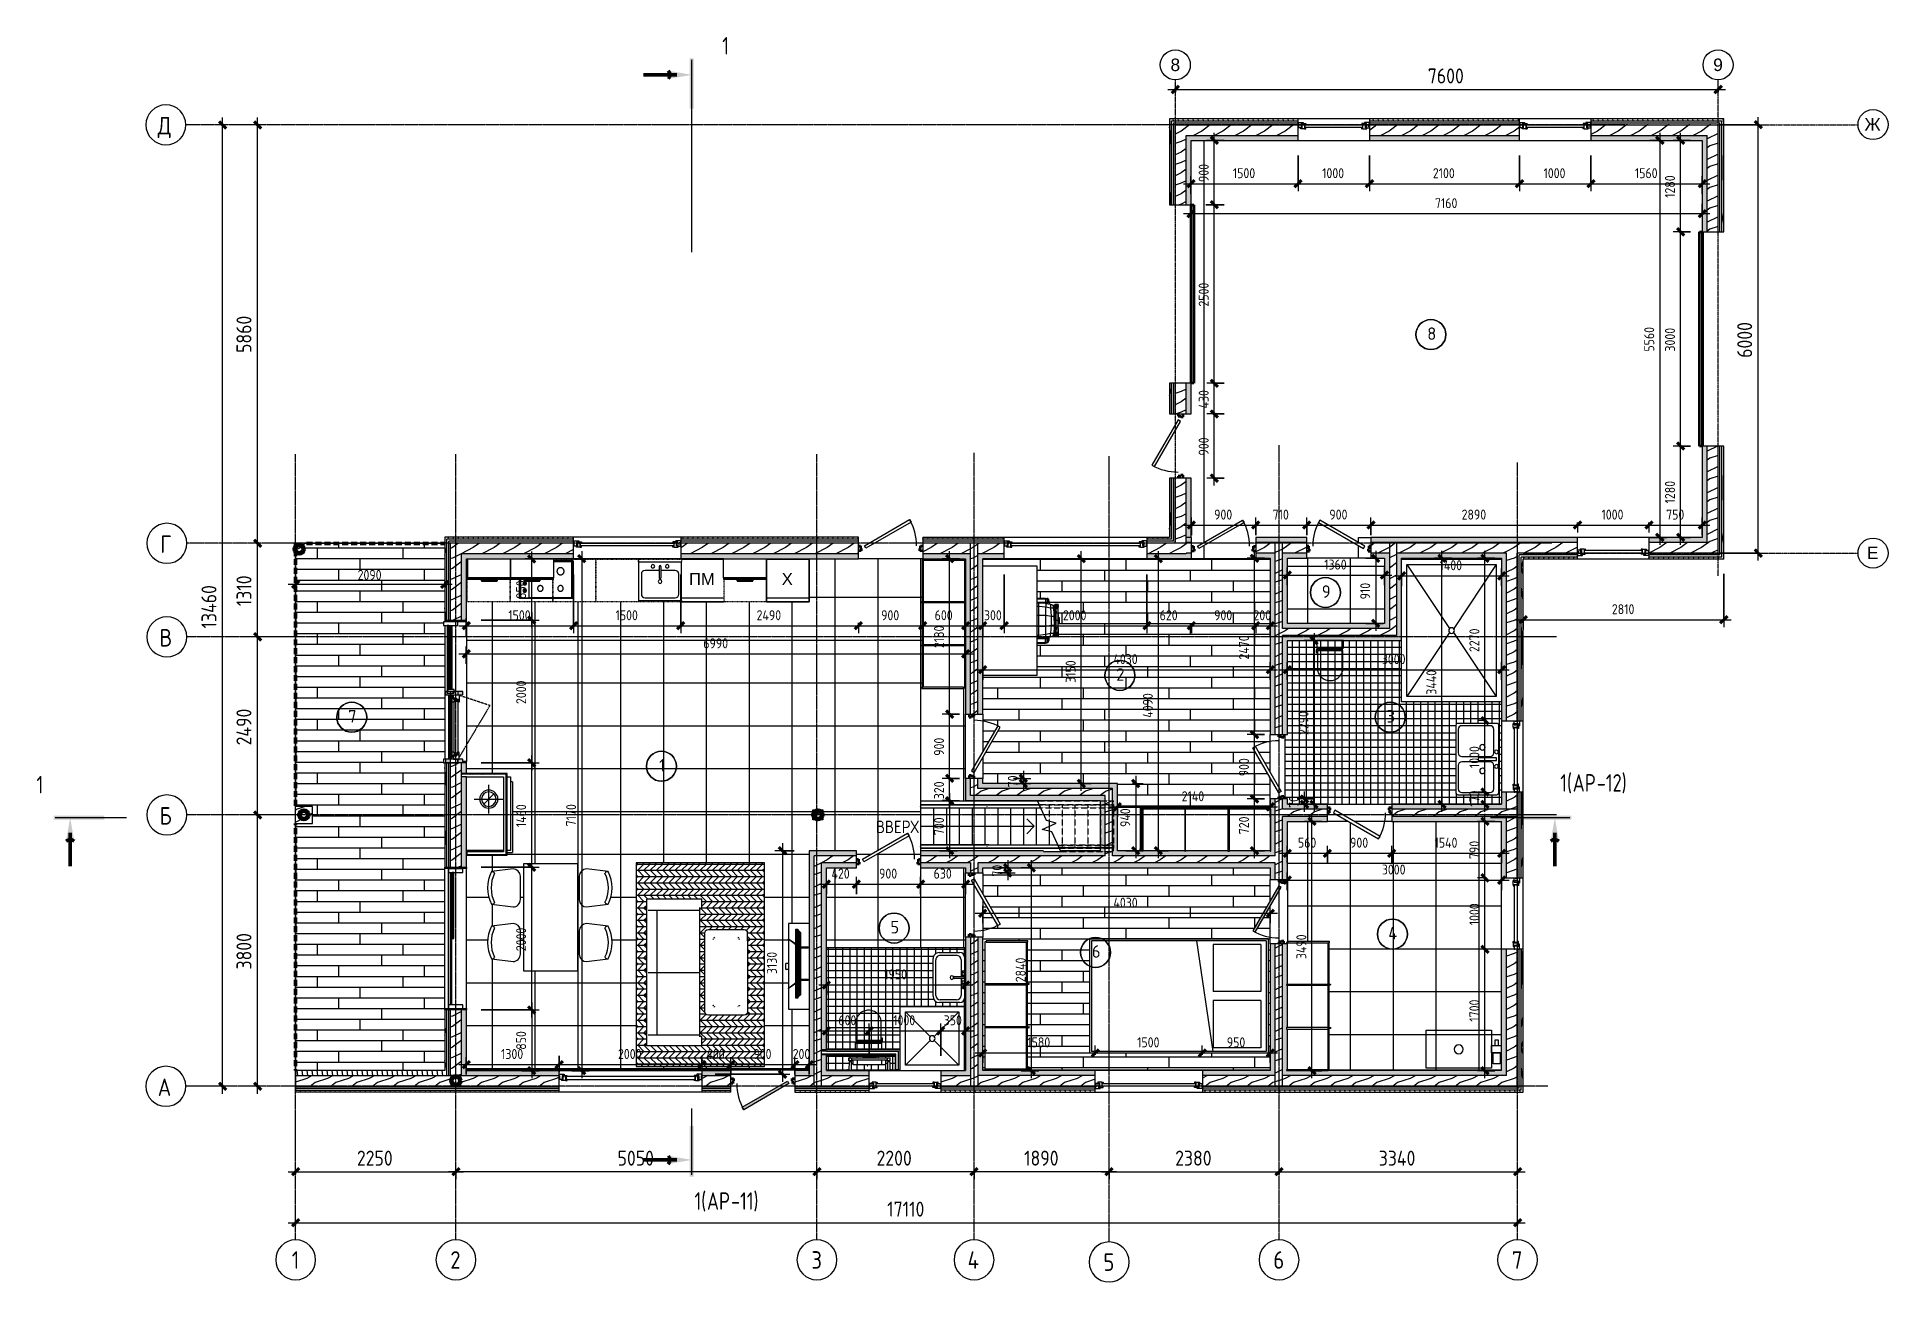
# Model space of a CAD drawing. Header units: millimetres. Extents: x -7275 to 18646, y -1042 to 16393.
import ezdxf

# ---------------------------------------------------------------- set-up
doc = ezdxf.new("R2010")
doc.units = ezdxf.units.MM
for name, pattern in [('ADSK_Линия сетки', [25, 20, -2.5, 0, -2.5]), ('ADSK_Осевая', [14, 10, -2, 0, -2]), ('ADSK_Сверху', [4.5, 3, -1.5]), ('ADSK_Штриховая_ш3 п1_5', [4.5, 3, -1.5]), ('Линия сетки', [22.225, 12.7, -3.175, 3.175, -3.175]), ('Штрих', [6.35, 3.175, -3.175]), ('Штрих_ш3 п1_5', [4.5, 3, -1.5])]:
    doc.linetypes.add(name, pattern=pattern)
for name, color, linetype, lineweight in [('_Сверху_ - Верхние поручни', 7, 'ADSK_Сверху', 20), ('_Сверху_ - Линия разреза ограждения', 7, 'ADSK_Сверху', 20), ('A-ANNO-DIMS', 211, 'Continuous', 9), ('A-ANNO-DIMS-70', 211, 'Continuous', 9), ('A-ANNO-NOTE', 131, 'Continuous', 20), ('A-AREA', 32, 'ADSK_Штриховая_ш3 п1_5', 50), ('A-AREA-IDEN', 2, 'Continuous', 20), ('A-DETL', 90, 'Continuous', 9), ('A-DETL-GENF', 92, 'Continuous', 20), ('A-DOOR', 31, 'Continuous', 9), ('A-DOOR-FRAM', 31, 'Continuous', 35), ('A-FLOR', 192, 'Continuous', 20), ('A-FLOR-PATT', 8, 'Continuous', 20), ('A-GLAZ', 151, 'Continuous', 20), ('A-GLAZ-CURT', 52, 'Continuous', 20), ('A-GLAZ-CWMG', 51, 'Continuous', 20), ('A-WALL', 113, 'Continuous', 20), ('A-WALL-PATT', 111, 'Continuous', 20), ('E-COMM', 2, 'Continuous', 20), ('G-ANNO-SYMB', 111, 'Continuous', 9), ('G-IMPT', 8, 'Continuous', 9), ('I-FURN', 30, 'Continuous', 9), ('I-WALL', 2, 'Continuous', 20), ('M-EQPM', 50, 'Continuous', 20), ('M-HVAC-DUCT', 70, 'Continuous', 9), ('M-HVAC-DUCT-CNTR', 70, 'ADSK_Осевая', 20), ('P-SANR-FIXT', 6, 'Continuous', 20), ('Q-CASE', 31, 'Continuous', 20), ('Q-SPCQ', 91, 'Continuous', 20), ('S-COLS', 52, 'Continuous', 20), ('S-COLS-ANLY', 52, 'Continuous', 60), ('S-GRID', 1, 'Continuous', 9), ('S-GRID-IDEN', 1, 'Continuous', 20), ('S-STRS', 31, 'Continuous', 20), ('S-STRS-ANNO', 31, 'Continuous', 20), ('S-STRS-IDEN', 31, 'Continuous', 20), ('S-STRS-MBND', 31, 'ADSK_Сверху', 20), ('Верхние поручни', 7, 'Continuous', 20), ('Ограждение', 7, 'Continuous', 20)]:
    doc.layers.add(name, color=color, linetype=linetype, lineweight=lineweight)
doc.styles.add('Arial', font='arial.ttf', dxfattribs={"height": 166.6875})
doc.styles.add('Arial_1', font='arial.ttf', dxfattribs={"height": 175})
doc.styles.add('Arial_2', font='arial.ttf', dxfattribs={"height": 175})
doc.styles.add('GOST Common', font='GOST_Common.ttf', dxfattribs={"width": 0.9, "height": 175})
doc.styles.add('GOST Common_1', font='GOST_Common.ttf', dxfattribs={"width": 0.9, "height": 245})
doc.styles.add('GOST Common_2', font='GOST_Common.ttf', dxfattribs={"width": 0.9, "height": 210})
doc.styles.add('GOST Common_3', font='GOST_Common.ttf', dxfattribs={"width": 0.9, "height": 245})
doc.styles.add('GOST Common_4', font='GOST_Common.ttf', dxfattribs={"width": 0.8, "height": 245})
doc.styles.add('GOST Common_5', font='GOST_Common.ttf', dxfattribs={"width": 0.8, "height": 245})
doc.styles.add('GOST Common_6', font='GOST_Common.ttf', dxfattribs={"width": 0.9, "height": 140})
doc.styles.add('GOST Common_7', font='GOST_Common.ttf', dxfattribs={"height": 175})
doc.dimstyles.new('ADSK_Основной_2_мм', dxfattribs={"dimscale": 304.8, "dimtxt": 140.800099, "dimasz": 0.324738, "dimexe": 0.344488, "dimexo": 0.344488, "dimgap": 0.068898, "dimtad": 1, "dimdec": 0, "dimrnd": 10, "dimzin": 0, "dimdsep": 46, "dimtxsty": 'GOST Common_6', "dimblk1": 'OBLIQUE', "dimblk2": 'OBLIQUE', "dimsah": 1, "dimcen": 0.09, "dimdle": 0.344488, "dimazin": 0, "dimtfac": 1, "dimtdec": 4, "dimtix": 1, "dimtmove": 0, "dimatfit": 3, "dimfxl": 1, "dimtvp": 1, "dimtolj": 1, "dimtzin": 0, "dimlwd": 20, "dimlwe": 20, "dimarcsym": 2})
doc.dimstyles.new('ADSK_Основной_3_5_мм', dxfattribs={"dimscale": 304.8, "dimtxt": 211.200149, "dimasz": 0.324738, "dimexe": 0.344488, "dimexo": 0.344488, "dimgap": 0.068898, "dimtad": 1, "dimdec": 0, "dimrnd": 10, "dimzin": 0, "dimdsep": 46, "dimtxsty": 'GOST Common_2', "dimblk1": 'OBLIQUE', "dimblk2": 'OBLIQUE', "dimsah": 1, "dimcen": 0.09, "dimdle": 0.344488, "dimazin": 0, "dimtfac": 1, "dimtdec": 4, "dimtix": 1, "dimtmove": 0, "dimatfit": 3, "dimfxl": 1, "dimtvp": 1, "dimtolj": 1, "dimtzin": 0, "dimlwd": 20, "dimlwe": 20, "dimarcsym": 2})
doc.dimstyles.new('BKN_Основной_2_0', dxfattribs={"dimscale": 304.8, "dimtxt": 140.800099, "dimasz": 0.324738, "dimexe": 0.344488, "dimexo": 0.688976, "dimgap": 0.114829, "dimtad": 1, "dimdec": 0, "dimrnd": 10, "dimdsep": 46, "dimtxsty": 'GOST Common_6', "dimblk1": 'OBLIQUE', "dimblk2": 'OBLIQUE', "dimsah": 1, "dimcen": 0.09, "dimdle": 0.344488, "dimazin": 0, "dimtfac": 1, "dimtdec": 4, "dimtix": 1, "dimtmove": 0, "dimatfit": 3, "dimfxl": 1, "dimtvp": 1, "dimtolj": 1, "dimtzin": 0, "dimlwd": 20, "dimlwe": 20, "dimarcsym": 2})
pattern_1 = [(76.301, (770, 0), (910.0221, 4479.9958), [271.62, -11256.3]), (78.518, (872.55, 491.54), (0.0006, 2240), [40.84, -4530.65]), (80.77, (842.03, 304.01), (910.013, 6719.9985), [189.99, -11156.924]), (78.518, (833.9, 264), (0.0006, 2240), [40.84, -4530.65]), (84.201, (880.67, 531.56), (-0.0088, 2240.0002), [271.62, -8734.47]), (95.799, (910, 1438.43), (-909.9748, 6720.004), [271.62, -8734.47]), (101.482, (842.03, 1936), (-910, 2240), [40.84, -4530.65]), (99.23, (872.55, 1748.46), (-910.0093, 4479.9985), [189.99, -11156.924]), (101.482, (880.67, 1708.4), (-910, 2240), [40.84, -4530.65]), (103.699, (833.91, 1976.03), (-1820.0334, 6719.9914), [271.62, -11256.3]), (76.301, (840, 0), (910.0221, 4479.9958), [301.92, -11226]), (76.301, (210, 0), (910.0221, 4479.9958), [323.84, -11204.08]), (76.301, (70, 0), (910.0221, 4479.9958), [323.84, -11204.08]), (76.301, (560, 0), (910.0221, 4479.9958), [323.84, -11204.08]), (76.301, (630, 0), (910.0221, 4479.9958), [323.84, -11204.08]), (76.301, (490, 0), (910.0221, 4479.9958), [323.84, -11204.08]), (76.301, (700, 0), (910.0221, 4479.9958), [323.84, -11204.08]), (76.301, (140, 0), (910.0221, 4479.9958), [323.84, -11204.08]), (76.301, (280, 0), (910.0221, 4479.9958), [323.84, -11204.08]), (76.301, (420, 0), (910.0221, 4479.9958), [323.84, -11204.08]), (76.301, (350, 0), (910.0221, 4479.9958), [323.84, -11204.08]), (76.301, (0, 0), (910.0221, 4479.9958), [323.84, -11204.08]), (80.77, (564.26, 315.21), (910.013, 6719.9985), [323.84, -11023.07]), (80.77, (424.26, 315.21), (910.013, 6719.9985), [323.84, -11023.07]), (80.77, (284.26, 315.21), (910.013, 6719.9985), [323.84, -11023.07]), (80.77, (354.26, 315.21), (910.013, 6719.9985), [323.84, -11023.07]), (80.77, (704.27, 315.21), (910.013, 6719.9985), [323.84, -11023.07]), (80.77, (214.26, 315.21), (910.013, 6719.9985), [323.84, -11023.07]), (80.77, (634.26, 315.21), (910.013, 6719.9985), [323.84, -11023.07]), (80.77, (144.26, 315.21), (910.013, 6719.9985), [323.84, -11023.07]), (80.77, (494.26, 315.21), (910.013, 6719.9985), [323.84, -11023.07]), (80.77, (0, 293.69), (910.013, 6719.9985), [332.605, -11014.306]), (80.77, (74.26, 315.21), (910.013, 6719.9985), [323.84, -11023.07]), (80.77, (774.27, 315.21), (910.013, 6719.9985), [323.84, -11023.07]), (85.355, (544.01, 635.2), (-0.0028, 2240.0003), [323.84, -10913.07]), (85.355, (614.01, 635.2), (-0.0028, 2240.0003), [323.84, -10913.07]), (85.355, (264.01, 635.2), (-0.0028, 2240.0003), [323.84, -10913.07]), (85.355, (404.01, 635.2), (-0.0028, 2240.0003), [323.84, -10913.07]), (90, (289, 958.1), (-910, 6e-14), [323.84, -1916.16]), (90, (429, 958.1), (-910, 6e-14), [323.84, -1916.16]), (90, (359, 958.1), (-910, 6e-14), [323.84, -1916.16]), (103.699, (910, 1946.28), (-1820.0334, 6719.9914), [301.92, -11226]), (85.355, (824.04, 635.2), (-0.0028, 2240.0003), [323.84, -10913.07]), (85.355, (52.47, 622.13), (-0.0028, 2240.0003), [332.605, -10904.3]), (85.355, (194.01, 635.2), (-0.0028, 2240.0003), [323.84, -10913.07]), (85.355, (124.01, 635.2), (-0.0028, 2240.0003), [323.84, -10913.07]), (85.355, (684.01, 635.2), (-0.0028, 2240.0003), [323.84, -10913.07]), (85.355, (334.01, 635.2), (-0.0028, 2240.0003), [323.84, -10913.07]), (85.355, (754.04, 635.2), (-0.0028, 2240.0003), [323.84, -10913.07]), (85.355, (474.01, 635.2), (-0.0028, 2240.0003), [323.84, -10913.07]), (90, (149, 958.1), (-910, 6e-14), [323.84, -1916.16]), (86.127, (8.06, 1060.5), (-0.0189, 2240), [59.64, -13411.13]), (90, (8.1, 967.3), (-910, 6e-14), [93.26, -2146.74]), (86.127, (0, 848.19), (-0.0189, 2240), [119.28, -13351.49]), (90, (0, 801.6), (-910, 6e-14), [46.63, -2193.37]), (90, (78.8, 953.7), (-910, 6e-14), [332.605, -1907.395]), (90, (219, 958.1), (-910, 6e-14), [323.84, -1916.16]), (93.873, (4.03, 1378.93), (-909.9041, 11200.0078), [59.64, -13411.13]), (90, (4, 1285.6), (-910, 6e-14), [93.26, -2146.74]), (93.873, (12.09, 1166.62), (-909.9041, 11200.0078), [119.28, -13351.49]), (90, (12.1, 1120), (-910, 6e-14), [46.63, -2193.37]), (90, (499, 958.1), (-910, 6e-14), [323.84, -1916.16]), (90, (779, 958.1), (-910, 6e-14), [323.84, -1916.16]), (90, (709, 958.1), (-910, 6e-14), [323.84, -1916.16]), (90, (639, 958.1), (-910, 6e-14), [323.84, -1916.16]), (90, (569, 958.1), (-910, 6e-14), [323.84, -1916.16]), (90, (849, 958.1), (-910, 6e-14), [323.84, -1916.16]), (94.645, (148.97, 1281.91), (-909.9875, 8960.001), [323.84, -10913.07]), (94.645, (848.96, 1281.91), (-909.9875, 8960.001), [323.84, -10913.07]), (94.645, (358.97, 1281.91), (-909.9875, 8960.001), [323.84, -10913.07]), (94.645, (78.8, 1286.32), (-909.9875, 8960.001), [332.605, -10904.3]), (94.645, (778.96, 1281.91), (-909.9875, 8960.001), [323.84, -10913.07]), (94.645, (218.97, 1281.91), (-909.9875, 8960.001), [323.84, -10913.07]), (94.645, (498.97, 1281.91), (-909.9875, 8960.001), [323.84, -10913.07]), (94.645, (428.97, 1281.91), (-909.9875, 8960.001), [323.84, -10913.07]), (94.645, (288.97, 1281.91), (-909.9875, 8960.001), [323.84, -10913.07]), (94.645, (568.97, 1281.91), (-909.9875, 8960.001), [323.84, -10913.07]), (94.645, (708.96, 1281.91), (-909.9875, 8960.001), [323.84, -10913.07]), (94.645, (638.97, 1281.91), (-909.9875, 8960.001), [323.84, -10913.07]), (99.23, (824.04, 1604.82), (-910.0093, 4479.9985), [323.84, -11023.07]), (99.23, (544.01, 1604.82), (-910.0093, 4479.9985), [323.84, -11023.07]), (99.23, (754.04, 1604.82), (-910.0093, 4479.9985), [323.84, -11023.07]), (99.23, (264.01, 1604.82), (-910.0093, 4479.9985), [323.84, -11023.07]), (99.23, (194.01, 1604.82), (-910.0093, 4479.9985), [323.84, -11023.07]), (99.23, (404.01, 1604.82), (-910.0093, 4479.9985), [323.84, -11023.07]), (99.23, (474.01, 1604.82), (-910.0093, 4479.9985), [323.84, -11023.07]), (99.23, (614.01, 1604.82), (-910.0093, 4479.9985), [323.84, -11023.07]), (99.23, (334.01, 1604.82), (-910.0093, 4479.9985), [323.84, -11023.07]), (99.23, (124.01, 1604.82), (-910.0093, 4479.9985), [323.84, -11023.07]), (99.23, (684.01, 1604.82), (-910.0093, 4479.9985), [323.84, -11023.07]), (99.23, (52.47, 1617.84), (-910.0093, 4479.9985), [332.605, -11014.306]), (103.699, (774.27, 1924.79), (-1820.0334, 6719.9914), [323.84, -11204.08]), (103.699, (74.26, 1924.79), (-1820.0334, 6719.9914), [323.84, -11204.08]), (103.699, (634.26, 1924.79), (-1820.0334, 6719.9914), [323.84, -11204.08]), (103.699, (494.26, 1924.79), (-1820.0334, 6719.9914), [323.84, -11204.08]), (103.699, (284.26, 1924.79), (-1820.0334, 6719.9914), [323.84, -11204.08]), (103.699, (214.26, 1924.79), (-1820.0334, 6719.9914), [323.84, -11204.08]), (103.699, (354.26, 1924.79), (-1820.0334, 6719.9914), [323.84, -11204.08]), (103.699, (704.27, 1924.79), (-1820.0334, 6719.9914), [323.84, -11204.08]), (103.699, (144.26, 1924.79), (-1820.0334, 6719.9914), [323.84, -11204.08]), (103.699, (564.26, 1924.79), (-1820.0334, 6719.9914), [323.84, -11204.08]), (103.699, (424.26, 1924.79), (-1820.0334, 6719.9914), [323.84, -11204.08])]
pattern_2 = [(216.87, (116.62, 291.55), (874.64896, 583.10156), [145.775, -1311.975]), (206.565, (291.55, 204.09), (-291.55, -291.5495), [325.963, -325.963]), (198.435, (291.55, 58.31), (-583.0994, -291.5502), [184.393, -737.57])]
pattern_3 = [(45, (0, 0), (-74.2462, 74.2462), []), (135, (0, 0), (-74.2462, -74.2462), [])]

msp = doc.modelspace()

# ---------------------------------------------------------------- texts
at = {"layer": 'A-ANNO-NOTE', "lineweight": 9, "attachment_point": 1, "style": 'Arial'}
for s, insert, char_height, width in [('ПМ', (1855.7, 8885.5), 166.69, 448.945), ('\\fArial|b0|i0|c204|p34|;Х', (3153.9, 8885.5), 166.688, 185.19)]:
    msp.add_mtext(s, dxfattribs=dict(at, insert=insert, char_height=char_height, width=width))
at = {"layer": 'A-AREA-IDEN', "lineweight": 9, "char_height": 175, "attachment_point": 1, "style": 'GOST Common_7'}
for s, insert, width in [('8', (12193.9, 12326.4), 151.519), ('9', (10717.2, 8714.2), 151.519), ('2', (7838.5, 7552.7), 151.519), ('7', (-2917.3, 6967.4), 151.519), ('3', (11625.3, 6967.4), 151.519), ('1', (1437.3, 6281.2), 106.624), ('5', (4676.1, 4014.8), 151.519), ('4', (11648.3, 3929.8), 168.354), ('6', (7497.7, 3673.9), 151.519)]:
    msp.add_mtext(s, dxfattribs=dict(at, insert=insert, width=width))
at = {"layer": 'G-ANNO-SYMB', "char_height": 245, "attachment_point": 1}
for s, insert, width, style in [('1', (2321.6, 16392.8), 116.726, 'GOST Common_4'), ('1', (-7281.4, 6045.5), 116.726, 'GOST Common_4'), ('1(', (14056.8, 6069.8), 211.004, 'GOST Common_4'), ('АР', (14230.9, 6069.8), 408.54, 'GOST Common_5'), ('-12)', (14568, 6069.8), 552.202, 'GOST Common_4'), ('1(', (1932.7, 214), 211.004, 'GOST Common_4'), ('АР', (2106.8, 214), 408.54, 'GOST Common_5'), ('-11)', (2443.9, 214), 498.329, 'GOST Common_4')]:
    msp.add_mtext(s, dxfattribs=dict(at, insert=insert, width=width, style=style))
at = {"layer": 'S-GRID-IDEN', "lineweight": 9, "attachment_point": 1}
for s, insert, char_height, width, style in [('8', (8597.7, 16091.1), 175, 162.743, 'Arial_1'), ('9', (16197.7, 16091.1), 175, 162.743, 'Arial_1'), ('\\fGOST Common|b0|i0|c204|p34|;\\W.9;Д', (-5584.3, 15272.8), 245, 242.43, 'GOST Common_3'), ('\\fArial|b0|i0|c204|p34|;Ж', (18316.9, 15256.6), 175, 274.979, 'Arial_2'), ('\\fGOST Common|b0|i0|c204|p34|;\\W.9;Г', (-5549.4, 9412.8), 245, 191.924, 'GOST Common_3'), ('\\fArial|b0|i0|c204|p34|;Е', (18349.5, 9256.6), 175, 196.413, 'Arial_2'), ('\\fGOST Common|b0|i0|c204|p34|;\\W.9;В', (-5559.8, 8102.2), 245, 217.177, 'GOST Common_3'), ('\\fGOST Common|b0|i0|c204|p34|;\\W.9;Б', (-5559.8, 5608.7), 245, 217.177, 'GOST Common_3'), ('\\fGOST Common|b0|i0|c204|p34|;\\W.9;А', (-5584.3, 1808.7), 245, 242.43, 'GOST Common_3'), ('1', (-3707.1, -611), 245, 131.316, 'GOST Common_1'), ('2', (-1487.3, -611), 245, 191.924, 'GOST Common_1'), ('3', (3569.6, -611), 245, 186.873, 'GOST Common_1'), ('4', (5757, -611), 245, 217.177, 'GOST Common_1'), ('5', (7658.8, -641.3), 245, 191.924, 'GOST Common_1'), ('6', (10038.8, -611), 245, 191.924, 'GOST Common_1'), ('7', (13378.8, -611), 245, 191.924, 'GOST Common_1')]:
    msp.add_mtext(s, dxfattribs=dict(at, insert=insert, char_height=char_height, width=width, style=style))
at = {"layer": 'S-STRS-IDEN', "lineweight": 9, "insert": (4472.9, 5418.8), "char_height": 175, "width": 751.729, "attachment_point": 1, "line_spacing_factor": 1.022761, "style": 'GOST Common'}
msp.add_mtext('ВВЕРХ', dxfattribs=at)

# ---------------------------------------------------------------- blocks, each defined once
blk = doc.blocks.new('Кровать-Основание - 1346 x 1880мм - Двуспальная-263974-План этажа')
at = {"layer": 'I-FURN'}
for p, q in [((-461, 1016), (-461, -1484)), ((-461, 1016), (1139, 1016)), ((-435, 990), (-435, -1459)), ((-435, 990), (1114, 990)), ((-385, 914), (-385, 248)), ((-385, 914), (276, 914)), ((276, 914), (276, 248)), ((403, 914), (403, 248)), ((403, 914), (1063, 914)), ((1063, 914), (1063, 248)), ((1114, 990), (1114, -1459)), ((1139, 1016), (1139, -1484)), ((1114, 248), (-435, 20)), ((-385, 248), (276, 248)), ((403, 248), (1063, 248)), ((-461, -1484), (1139, -1484)), ((-435, -1459), (1114, -1459))]:
    blk.add_line(p, q, dxfattribs=at)
blk = doc.blocks.new('окно1 - ОК-4-1431745-План этажа')
at = {"layer": 'A-DETL-GENF'}
for p, q in [((-500, 101), (-429, 101)), ((-500, 80), (-500, 101)), ((-500, 80), (-492, 80)), ((-500, 27), (-500, 40)), ((-492, 40), (-500, 40)), ((-454, 27), (-500, 27)), ((-492, 40), (-492, 80)), ((-453, 27), (-462, 27)), ((-462, 27), (-462, 24)), ((-453, 24), (-462, 24)), ((-462, 24), (-443, 24)), ((-462, 11), (-462, 24)), ((-409, 11), (-462, 11)), ((-458, 72), (-458, 38)), ((-451, 72), (-458, 72)), ((-454, 38), (-458, 38)), ((-457, 72), (-457, 71)), ((-457, 71), (-442, 68)), ((-455, 80), (-451, 75)), ((-454, 38), (-454, 27)), ((-453, 27), (-453, 24)), ((-428, 88), (-451, 88)), ((-451, 72), (-451, 75)), ((-443, 69), (-451, 72)), ((-439, 70), (-443, 69)), ((-442, 68), (-440, 68)), ((-442, 24), (-442, 66)), ((-440, 68), (-439, 68)), ((-440, 68), (-434, 68)), ((-439, 68), (-439, 70)), ((-429, 88), (-438, 88)), ((-438, 85), (-438, 88)), ((-429, 85), (-438, 85)), ((-434, 85), (-391, 85)), ((-434, 68), (-434, 85)), ((-429, 101), (-428, 88)), ((-429, 88), (-429, 85)), ((-412, 57), (-412, 71)), ((-408, 57), (-412, 57)), ((-391, 72), (-411, 72)), ((-408, 12), (-408, 57)), ((-403, 24), (-408, 24)), ((-408, 12), (-391, 12)), ((-403, 28), (-403, 68)), ((-403, 68), (403, 68)), ((403, 28), (-403, 28)), ((-402, 25), (-403, 24)), ((-391, 28), (-401, 28)), ((-401, 26), (-401, 28)), ((-391, 26), (-401, 26)), ((-391, 72), (-399, 72)), ((-399, 68), (-399, 72)), ((-391, 68), (-399, 68)), ((-391, 84), (-390, 72)), ((-391, 72), (-391, 68)), ((-391, 26), (-391, 28)), ((-390, 13), (-390, 25)), ((391, 84), (390, 72)), ((390, 72), (399, 72)), ((390, 72), (390, 68)), ((390, 72), (411, 72)), ((390, 68), (399, 68)), ((390, 28), (401, 28)), ((390, 26), (390, 28)), ((390, 26), (401, 26)), ((390, 13), (390, 25)), ((408, 12), (390, 12)), ((434, 85), (391, 85)), ((399, 68), (399, 72)), ((401, 26), (401, 28)), ((402, 25), (403, 24)), ((403, 68), (403, 28)), ((403, 24), (408, 24)), ((408, 12), (408, 57)), ((408, 57), (412, 57)), ((409, 11), (461, 11)), ((412, 57), (412, 71)), ((429, 101), (428, 88)), ((428, 88), (438, 88)), ((428, 88), (428, 85)), ((428, 88), (451, 88)), ((428, 85), (438, 85)), ((500, 101), (429, 101)), ((434, 68), (434, 85)), ((440, 68), (434, 68)), ((438, 85), (438, 88)), ((439, 70), (443, 69)), ((439, 68), (439, 70)), ((440, 68), (439, 68)), ((442, 68), (440, 68)), ((457, 71), (442, 68)), ((442, 24), (442, 66)), ((462, 24), (442, 24)), ((443, 69), (451, 72)), ((455, 80), (451, 75)), ((451, 72), (451, 75)), ((451, 72), (458, 72)), ((453, 27), (453, 24)), ((453, 27), (462, 27)), ((453, 24), (462, 24)), ((454, 38), (454, 27)), ((454, 38), (458, 38)), ((454, 27), (500, 27)), ((457, 72), (457, 71)), ((458, 72), (458, 38)), ((462, 27), (462, 24)), ((462, 11), (462, 24)), ((500, 80), (492, 80)), ((492, 40), (492, 80)), ((492, 40), (500, 40)), ((500, 80), (500, 101)), ((500, 27), (500, 40))]:
    blk.add_line(p, q, dxfattribs=at)
at = {"layer": 'A-DETL-GENF', "lineweight": 9}
for centre, radius, start, end in [((-462, 11), 0.5, 180, 270), ((-443, 24), 0.5, 270, 0), ((-440, 66), 2, 90, 180), ((-411, 71), 1, 90, 180), ((-409, 12), 1, 270, 0), ((-401, 25), 0.5, 90.0001, 150), ((-391, 84), 0.5, 4, 90), ((-391, 72), 0.5, 270, 4), ((-391, 25), 0.5, 0, 90), ((-391, 13), 0.5, 270, 0), ((390, 72), 0.5, 176, 270), ((390, 25), 0.5, 90, 180), ((390, 13), 0.5, 180, 270), ((391, 84), 0.5, 90, 176), ((401, 25), 0.5, 30, 89.9999), ((409, 12), 1, 180, 270), ((411, 71), 1, 0, 90), ((440, 66), 2, 0, 90), ((442, 24), 0.5, 180, 270), ((461, 11), 0.5, 270, 0)]:
    blk.add_arc(centre, radius, start, end, dxfattribs=at)
at = {"layer": 'A-DETL-GENF'}
for centre, start, end in [((-451, 83), 90, 222.5), ((451, 83), 317.5, 90)]:
    blk.add_arc(centre, 5, start, end, dxfattribs=at)
blk = doc.blocks.new('окно1 - ОК-3 2-1540662-План этажа')
at = {"layer": 'A-DETL-GENF'}
for p, q in [((-750, 101), (-679, 101)), ((-750, 80), (-750, 101)), ((-750, 80), (-742, 80)), ((-750, 27), (-750, 40)), ((-742, 40), (-750, 40)), ((-704, 27), (-750, 27)), ((-742, 40), (-742, 80)), ((-703, 27), (-712, 27)), ((-712, 27), (-712, 24)), ((-703, 24), (-712, 24)), ((-712, 24), (-692, 24)), ((-712, 11), (-712, 24)), ((-659, 11), (-711, 11)), ((-708, 72), (-708, 38)), ((-701, 72), (-708, 72)), ((-704, 38), (-708, 38)), ((-707, 72), (-707, 71)), ((-707, 71), (-692, 68)), ((-705, 80), (-701, 75)), ((-704, 38), (-704, 27)), ((-703, 27), (-703, 24)), ((-678, 88), (-701, 88)), ((-701, 72), (-701, 75)), ((-693, 69), (-701, 72)), ((-689, 70), (-693, 69)), ((-692, 68), (-690, 68)), ((-692, 24), (-692, 66)), ((-690, 68), (-689, 68)), ((-690, 68), (-684, 68)), ((-689, 68), (-689, 70)), ((-678, 88), (-688, 88)), ((-688, 85), (-688, 88)), ((-678, 85), (-688, 85)), ((-684, 85), (-641, 85)), ((-684, 68), (-684, 85)), ((-679, 101), (-678, 88)), ((-678, 88), (-678, 85)), ((-662, 57), (-662, 71)), ((-658, 57), (-662, 57)), ((-640, 72), (-661, 72)), ((-658, 12), (-658, 57)), ((-653, 24), (-658, 24)), ((-658, 12), (-640, 12)), ((-653, 28), (-653, 68)), ((-653, 68), (653, 68)), ((653, 28), (-653, 28)), ((-652, 25), (-653, 24)), ((-640, 28), (-651, 28)), ((-651, 26), (-651, 28)), ((-640, 26), (-651, 26)), ((-640, 72), (-649, 72)), ((-649, 68), (-649, 72)), ((-640, 68), (-649, 68)), ((-641, 84), (-640, 72)), ((-640, 72), (-640, 68)), ((-640, 26), (-640, 28)), ((-640, 13), (-640, 25)), ((641, 84), (640, 72)), ((640, 13), (640, 25)), ((684, 85), (641, 85)), ((641, 72), (649, 72)), ((641, 72), (641, 68)), ((641, 72), (661, 72)), ((641, 68), (649, 68)), ((641, 28), (651, 28)), ((641, 26), (641, 28)), ((641, 26), (651, 26)), ((658, 12), (641, 12)), ((649, 68), (649, 72)), ((651, 26), (651, 28)), ((652, 25), (653, 24)), ((653, 68), (653, 28)), ((653, 24), (658, 24)), ((658, 12), (658, 57)), ((658, 57), (662, 57)), ((659, 11), (712, 11)), ((662, 57), (662, 71)), ((679, 101), (678, 88)), ((678, 88), (701, 88)), ((750, 101), (679, 101)), ((679, 88), (688, 88)), ((679, 88), (679, 85)), ((679, 85), (688, 85)), ((684, 68), (684, 85)), ((690, 68), (684, 68)), ((688, 85), (688, 88)), ((689, 70), (693, 69)), ((689, 68), (689, 70)), ((690, 68), (689, 68)), ((692, 68), (690, 68)), ((707, 71), (692, 68)), ((692, 24), (692, 66)), ((693, 69), (701, 72)), ((712, 24), (693, 24)), ((705, 80), (701, 75)), ((701, 72), (701, 75)), ((701, 72), (708, 72)), ((703, 27), (703, 24)), ((703, 27), (712, 27)), ((703, 24), (712, 24)), ((704, 38), (704, 27)), ((704, 38), (708, 38)), ((704, 27), (750, 27)), ((707, 72), (707, 71)), ((708, 72), (708, 38)), ((712, 27), (712, 24)), ((712, 11), (712, 24)), ((750, 80), (742, 80)), ((742, 40), (742, 80)), ((742, 40), (750, 40)), ((750, 80), (750, 101)), ((750, 27), (750, 40))]:
    blk.add_line(p, q, dxfattribs=at)
at = {"layer": 'A-DETL-GENF', "lineweight": 9}
for centre, radius, start, end in [((-711, 11), 0.5, 180, 270), ((-690, 66), 2, 90, 180), ((-692, 24), 0.5, 270, 0), ((-661, 71), 1, 90, 180), ((-659, 12), 1, 270, 0), ((-651, 25), 0.5, 90.0001, 150), ((-641, 84), 0.5, 4, 90), ((-640, 72), 0.5, 270, 4), ((-640, 25), 0.5, 0, 90), ((-640, 13), 0.5, 270, 0), ((641, 72), 0.5, 176, 270), ((641, 25), 0.5, 90, 180), ((641, 13), 0.5, 180, 270), ((641, 84), 0.5, 90, 176), ((651, 25), 0.5, 30, 89.9999), ((659, 12), 1, 180, 270), ((661, 71), 1, 0, 90), ((690, 66), 2, 0, 90), ((693, 24), 0.5, 180, 270), ((712, 11), 0.5, 270, 0)]:
    blk.add_arc(centre, radius, start, end, dxfattribs=at)
at = {"layer": 'A-DETL-GENF'}
for centre, start, end in [((-701, 83), 90, 222.5), ((701, 83), 317.5, 90)]:
    blk.add_arc(centre, 5, start, end, dxfattribs=at)
blk = doc.blocks.new('Диван-Corbu - Диван-442838-План этажа')
at = {"layer": 'I-FURN'}
for p, q in [((1598, 854), (-452, 854)), ((-452, 854), (-452, 79)), ((-300, 829), (-300, 702)), ((-300, 829), (-300, 104)), ((573, 829), (573, 104)), ((1446, 829), (1446, 702)), ((1446, 829), (1446, 104)), ((1598, 79), (1598, 854)), ((-300, 702), (1446, 702)), ((-452, 79), (-332, 79)), ((-332, 104), (1479, 104)), ((1479, 79), (1598, 79))]:
    blk.add_line(p, q, dxfattribs=at)
for centre, start, end in [((-332, 92), 270, 90), ((1479, 92), 90, 270)]:
    blk.add_arc(centre, 12.5, start, end, dxfattribs=at)
blk = doc.blocks.new('Стул-Стол - Стул у стола-443556-План этажа')
at = {"layer": 'I-FURN'}
for p, q in [((-266, 302), (-229, 0)), ((163, 405), (-164, 405)), ((228, 0), (266, 302))]:
    blk.add_line(p, q, dxfattribs=at)
for centre, radius, start, end in [((-164, 302), 103, 90, 180), ((163, 302), 103, 360, 90), ((-174, 0), 54.5, 125.6163, 180.2014), ((0, 447), 452, 242.9089, 297.0911), ((178, 2), 50.3, 357.3089, 56.8734), ((0, 447), 502, 242.9089, 297.0345)]:
    blk.add_arc(centre, radius, start, end, dxfattribs=at)
blk = doc.blocks.new('Стол-Обеденный - 0762 x 2134 мм-444238-План этажа')
at = {"layer": 'I-FURN'}
for p, q in [((768, 476), (-732, 476)), ((-732, 476), (-732, -286)), ((768, -286), (768, 476)), ((-732, -286), (768, -286))]:
    blk.add_line(p, q, dxfattribs=at)
blk = doc.blocks.new('Деревянный брус-Колонна - 140х140-1507159-План этажа')
at = {"layer": 'S-COLS', "lineweight": 9}
h = blk.add_hatch(dxfattribs=at)
h.set_pattern_fill('FP_3', color=256, style=0, pattern_type=2)
h.set_pattern_definition([(216.87, (3721.313, -8942.236), (874.64896, 583.10156), [145.775, -1311.975]), (206.565, (3896.24, -9029.7), (-291.55, -291.5495), [325.963, -325.963]), (198.435, (3896.24, -9175.48), (-583.0994, -291.5502), [184.393, -737.57])])
h.paths.add_polyline_path([(70, -70), (70, 70), (-70, 70), (-70, -70)])
at = {"layer": 'S-COLS'}
for p, q in [((70, 70), (-70, 70)), ((-70, 70), (-70, -70)), ((70, -70), (70, 70)), ((-70, -70), (70, -70))]:
    blk.add_line(p, q, dxfattribs=at)
blk = doc.blocks.new('Деревянный брус-Колонна - 140х140-1507218-План этажа')
at = {"layer": 'S-COLS', "lineweight": 9}
h = blk.add_hatch(dxfattribs=at)
h.set_pattern_fill('FP_4', color=256, style=0, pattern_type=2)
h.set_pattern_definition([(216.87, (1524.313, -1485.88), (874.649, 583.1016), [145.775, -1311.975]), (206.565, (1699.24, -1573.34), (-291.55, -291.5495), [325.963, -325.963]), (198.435, (1699.24, -1719.12), (-583.0994, -291.5502), [184.393, -737.57])])
h.paths.add_polyline_path([(70, -70), (70, 70), (-70, 70), (-70, -70)])
at = {"layer": 'S-COLS'}
for p, q in [((70, 70), (-70, 70)), ((-70, 70), (-70, -70)), ((70, -70), (70, 70)), ((-70, -70), (70, -70))]:
    blk.add_line(p, q, dxfattribs=at)
blk = doc.blocks.new('Mahasamut Coffee Table Polar - Polar_Coffee120cm Top_dwg-1082337-План этажа')
at = {"layer": 'G-IMPT'}
for p, q in [((-597, 268), (-600, 250)), ((-586, 285), (-597, 268)), ((-569, 296), (-586, 285)), ((-550, 300), (-569, 296)), ((-440, 300), (-550, 300)), ((-330, 300), (-440, 300)), ((-220, 300), (-330, 300)), ((-110, 300), (-220, 300)), ((0, 300), (-110, 300)), ((110, 300), (0, 300)), ((220, 300), (110, 300)), ((330, 300), (220, 300)), ((440, 300), (330, 300)), ((440, 300), (550, 300)), ((550, 300), (568, 296)), ((585, 285), (568, 296)), ((596, 268), (585, 285)), ((600, 250), (596, 268)), ((-600, 250), (-600, 150)), ((-600, 150), (-600, 50)), ((-600, 50), (-600, -50)), ((600, 150), (600, 250)), ((600, 50), (600, 150)), ((600, -50), (600, 50)), ((-600, -50), (-600, -150)), ((-600, -150), (-600, -250)), ((-600, -250), (-597, -268)), ((596, -268), (600, -250)), ((600, -150), (600, -50)), ((600, -250), (600, -150)), ((-597, -268), (-586, -285)), ((-586, -285), (-569, -297)), ((-569, -297), (-550, -300)), ((-550, -300), (-440, -300)), ((-440, -300), (-330, -300)), ((-330, -300), (-220, -300)), ((-220, -300), (-110, -300)), ((-110, -300), (0, -300)), ((0, -300), (110, -300)), ((110, -300), (220, -300)), ((220, -300), (330, -300)), ((330, -300), (440, -300)), ((440, -300), (550, -300)), ((550, -300), (568, -297)), ((568, -297), (585, -285)), ((585, -285), (596, -268))]:
    blk.add_line(p, q, dxfattribs=at)
blk = doc.blocks.new('Mahasamut Coffee Table Polar - Polar_Coffee120cm Base_dwg-1082334-План этажа')
at = {"layer": 'G-IMPT'}
for p, q in [((-595, 278), (-577, 295)), ((-595, 278), (-595, 278)), ((-595, 278), (-594, 277)), ((-586, 286), (-594, 277)), ((-594, 277), (-593, 275)), ((-586, 286), (-577, 295)), ((-577, 295), (-577, 295)), ((-577, 295), (-577, 295)), ((-577, 295), (-575, 293)), ((574, 293), (576, 295)), ((576, 295), (577, 295)), ((577, 295), (576, 295)), ((582, 289), (576, 295)), ((585, 286), (577, 295)), ((588, 283), (582, 289)), ((594, 278), (585, 286)), ((594, 277), (588, 283)), ((592, 275), (594, 277)), ((594, 277), (594, 278)), ((594, 278), (594, 277)), ((-480, 163), (-484, 166)), ((-483, 166), (-483, 166)), ((-483, 166), (-482, 165)), ((-480, 163), (-482, 165)), ((-480, 163), (-480, 162)), ((-480, 163), (-480, 163)), ((-480, 163), (-480, 163)), ((-480, 162), (-480, 162)), ((-466, 184), (-470, 188)), ((-464, 182), (-467, 185)), ((-466, 184), (-467, 185)), ((-463, 180), (-466, 184)), ((-464, 182), (-464, 182)), ((-464, 182), (-464, 182)), ((-463, 180), (-462, 180)), ((-462, 180), (-462, 180)), ((461, 180), (461, 180)), ((462, 180), (461, 180)), ((462, 180), (469, 188)), ((462, 180), (462, 181)), ((462, 180), (463, 181)), ((462, 181), (463, 181)), ((463, 182), (464, 183)), ((463, 182), (463, 182)), ((463, 182), (463, 182)), ((466, 185), (464, 183)), ((465, 184), (466, 185)), ((492, 175), (479, 163)), ((479, 163), (487, 171)), ((479, 163), (481, 165)), ((479, 163), (480, 164)), ((479, 163), (479, 162)), ((479, 163), (480, 163)), ((479, 163), (479, 163)), ((479, 163), (479, 163)), ((479, 163), (479, 163)), ((479, 162), (479, 162)), ((480, 163), (480, 164)), ((483, 166), (481, 165)), ((482, 166), (483, 166)), ((-480, -163), (-488, -171)), ((-485, -167), (-486, -168)), ((-485, -167), (-486, -169)), ((-486, -168), (-486, -169)), ((-483, -166), (-485, -167)), ((-484, -167), (-485, -167)), ((-484, -167), (-485, -167)), ((-483, -166), (-484, -167)), ((-483, -166), (-484, -166)), ((-484, -166), (-484, -167)), ((-484, -166), (-484, -167)), ((-484, -166), (-483, -166)), ((-484, -166), (-483, -166)), ((-484, -166), (-483, -166)), ((-483, -166), (-484, -166)), ((-483, -166), (-484, -166)), ((-484, -166), (-483, -166)), ((-484, -166), (-483, -166)), ((-484, -166), (-483, -166)), ((-484, -166), (-483, -166)), ((-484, -167), (-484, -167)), ((-483, -165), (-483, -165)), ((-483, -165), (-482, -165)), ((-483, -166), (-483, -165)), ((-483, -165), (-483, -165)), ((-483, -165), (-482, -165)), ((-483, -165), (-483, -165)), ((-483, -165), (-483, -166)), ((-483, -165), (-483, -166)), ((-483, -165), (-483, -166)), ((-483, -165), (-483, -165)), ((-483, -165), (-483, -165)), ((-483, -165), (-483, -165)), ((-483, -166), (-483, -165)), ((-483, -165), (-483, -166)), ((-483, -166), (-483, -165)), ((-483, -165), (-482, -165)), ((-482, -165), (-483, -165)), ((-482, -165), (-483, -165)), ((-482, -165), (-483, -165)), ((-482, -165), (-483, -165)), ((-482, -165), (-483, -165)), ((-482, -165), (-483, -165)), ((-483, -165), (-482, -165)), ((-483, -165), (-483, -166)), ((-483, -165), (-482, -165)), ((-483, -166), (-482, -165)), ((-483, -166), (-483, -166)), ((-483, -166), (-483, -166)), ((-483, -166), (-483, -166)), ((-483, -166), (-483, -166)), ((-483, -166), (-483, -166)), ((-483, -166), (-483, -166)), ((-483, -166), (-483, -166)), ((-483, -166), (-483, -166)), ((-483, -166), (-483, -166)), ((-483, -166), (-483, -166)), ((-483, -166), (-483, -166)), ((-483, -166), (-483, -166)), ((-483, -166), (-483, -166)), ((-483, -166), (-483, -166)), ((-483, -166), (-483, -166)), ((-483, -166), (-483, -166)), ((-483, -166), (-483, -166)), ((-483, -166), (-483, -166)), ((-483, -166), (-483, -166)), ((-483, -166), (-483, -166)), ((-483, -166), (-483, -166)), ((-483, -166), (-483, -166)), ((-483, -166), (-483, -166)), ((-483, -166), (-483, -166)), ((-483, -166), (-483, -166)), ((-483, -166), (-483, -166)), ((-483, -166), (-483, -166)), ((-483, -166), (-483, -166)), ((-483, -166), (-483, -166)), ((-483, -166), (-483, -166)), ((-483, -166), (-483, -166)), ((-483, -166), (-483, -166)), ((-483, -166), (-483, -166)), ((-483, -166), (-483, -166)), ((-483, -166), (-483, -166)), ((-483, -166), (-483, -166)), ((-483, -166), (-483, -166)), ((-483, -166), (-483, -166)), ((-483, -166), (-483, -166)), ((-482, -164), (-482, -165)), ((-482, -164), (-482, -165)), ((-482, -164), (-482, -164)), ((-482, -164), (-482, -165)), ((-482, -164), (-482, -164)), ((-482, -164), (-482, -164)), ((-482, -164), (-482, -164)), ((-482, -164), (-482, -164)), ((-482, -164), (-481, -164)), ((-482, -164), (-482, -164)), ((-481, -164), (-482, -164)), ((-481, -164), (-482, -164)), ((-481, -164), (-482, -164)), ((-481, -164), (-482, -164)), ((-481, -164), (-482, -164)), ((-482, -165), (-482, -164)), ((-482, -164), (-482, -164)), ((-482, -164), (-482, -165)), ((-482, -165), (-482, -164)), ((-482, -165), (-482, -165)), ((-482, -165), (-482, -165)), ((-482, -165), (-482, -165)), ((-482, -165), (-482, -165)), ((-482, -165), (-482, -165)), ((-482, -165), (-482, -165)), ((-482, -165), (-482, -165)), ((-482, -165), (-482, -165)), ((-482, -165), (-482, -165)), ((-482, -165), (-482, -165)), ((-482, -165), (-482, -165)), ((-482, -165), (-482, -165)), ((-482, -165), (-482, -165)), ((-482, -165), (-482, -165)), ((-482, -165), (-482, -165)), ((-482, -165), (-482, -165)), ((-482, -165), (-482, -165)), ((-482, -165), (-482, -165)), ((-482, -165), (-482, -165)), ((-482, -165), (-482, -165)), ((-482, -165), (-482, -165)), ((-482, -165), (-482, -165)), ((-482, -165), (-482, -165)), ((-482, -165), (-482, -165)), ((-482, -165), (-482, -165)), ((-482, -165), (-482, -165)), ((-482, -165), (-482, -165)), ((-482, -165), (-482, -165)), ((-482, -165), (-482, -165)), ((-482, -165), (-482, -165)), ((-482, -165), (-482, -165)), ((-482, -165), (-482, -165)), ((-482, -165), (-482, -165)), ((-482, -165), (-482, -165)), ((-480, -163), (-481, -164)), ((-480, -163), (-481, -164)), ((-480, -163), (-481, -163)), ((-480, -163), (-481, -163)), ((-481, -164), (-481, -163)), ((-481, -163), (-481, -164)), ((-481, -163), (-481, -164)), ((-481, -163), (-481, -164)), ((-481, -163), (-481, -164)), ((-481, -163), (-481, -163)), ((-481, -163), (-481, -164)), ((-481, -163), (-481, -163)), ((-481, -163), (-480, -163)), ((-480, -163), (-481, -163)), ((-480, -163), (-481, -163)), ((-481, -164), (-481, -163)), ((-481, -164), (-481, -163)), ((-481, -163), (-480, -163)), ((-480, -163), (-481, -163)), ((-481, -164), (-481, -163)), ((-481, -164), (-481, -163)), ((-480, -163), (-481, -163)), ((-480, -163), (-481, -163)), ((-481, -164), (-481, -164)), ((-481, -164), (-481, -164)), ((-481, -164), (-481, -164)), ((-481, -164), (-481, -164)), ((-481, -164), (-481, -164)), ((-481, -164), (-481, -164)), ((-481, -164), (-481, -164)), ((-481, -164), (-481, -164)), ((-481, -164), (-481, -164)), ((-481, -164), (-481, -164)), ((-481, -164), (-481, -164)), ((-481, -164), (-481, -164)), ((-481, -164), (-481, -164)), ((-481, -164), (-481, -164)), ((-481, -164), (-481, -164)), ((-481, -164), (-481, -164)), ((-481, -164), (-481, -164)), ((-481, -164), (-481, -164)), ((-481, -164), (-481, -164)), ((-481, -164), (-481, -164)), ((-481, -164), (-481, -164)), ((-481, -164), (-481, -164)), ((-481, -164), (-481, -164)), ((-481, -164), (-481, -164)), ((-481, -164), (-481, -164)), ((-481, -164), (-481, -164)), ((-481, -164), (-481, -164)), ((-481, -164), (-481, -164)), ((-481, -164), (-481, -164)), ((-481, -164), (-481, -164)), ((-481, -164), (-481, -164)), ((-481, -164), (-481, -164)), ((-481, -164), (-481, -164)), ((-481, -164), (-481, -164)), ((-481, -164), (-481, -164)), ((-480, -162), (-480, -163)), ((-480, -163), (-480, -162)), ((-480, -163), (-480, -162)), ((-480, -163), (-480, -162)), ((-480, -163), (-480, -163)), ((-480, -163), (-480, -163)), ((-480, -163), (-480, -163)), ((-480, -163), (-480, -163)), ((-480, -163), (-480, -163)), ((-480, -163), (-480, -163)), ((-480, -163), (-480, -163)), ((-480, -163), (-480, -163)), ((-480, -163), (-480, -163)), ((-480, -163), (-480, -163)), ((-480, -163), (-480, -163)), ((-480, -163), (-480, -163)), ((-480, -163), (-480, -163)), ((-480, -163), (-480, -163)), ((-480, -163), (-480, -163)), ((-480, -163), (-480, -163)), ((-480, -163), (-480, -163)), ((-480, -163), (-480, -163)), ((-480, -163), (-480, -163)), ((-480, -163), (-480, -163)), ((-480, -163), (-480, -163)), ((-480, -163), (-480, -163)), ((-480, -163), (-480, -163)), ((-480, -163), (-480, -163)), ((-480, -163), (-480, -163)), ((-480, -163), (-480, -163)), ((-480, -163), (-480, -163)), ((-480, -163), (-480, -163)), ((-480, -163), (-480, -163)), ((-480, -163), (-480, -163)), ((-480, -163), (-480, -163)), ((-480, -163), (-480, -163)), ((-480, -163), (-480, -163)), ((-463, -180), (-470, -188)), ((-467, -185), (-465, -183)), ((-466, -184), (-467, -185)), ((-464, -182), (-465, -183)), ((-463, -180), (-464, -181)), ((-463, -181), (-464, -181)), ((-464, -182), (-464, -182)), ((-464, -182), (-464, -182)), ((-463, -180), (-462, -180)), ((-463, -180), (-463, -181)), ((-462, -180), (-462, -180)), ((461, -180), (461, -180)), ((462, -180), (461, -180)), ((462, -180), (465, -184)), ((463, -182), (463, -182)), ((463, -182), (464, -183)), ((463, -182), (463, -182)), ((466, -185), (464, -183)), ((465, -184), (469, -188)), ((465, -184), (466, -185)), ((479, -162), (479, -163)), ((479, -163), (483, -166)), ((479, -163), (479, -163)), ((479, -163), (479, -163)), ((479, -163), (479, -163)), ((480, -163), (479, -163)), ((479, -163), (480, -163)), ((480, -163), (479, -163)), ((479, -163), (479, -163)), ((479, -163), (479, -163)), ((479, -163), (480, -163)), ((479, -163), (479, -163)), ((479, -163), (479, -163)), ((479, -163), (479, -163)), ((479, -163), (480, -163)), ((479, -163), (480, -163)), ((479, -163), (479, -163)), ((479, -163), (479, -163)), ((479, -163), (479, -163)), ((479, -163), (479, -163)), ((479, -163), (479, -163)), ((479, -163), (479, -163)), ((480, -163), (479, -163)), ((480, -163), (479, -163)), ((479, -163), (479, -163)), ((479, -163), (479, -163)), ((479, -163), (480, -163)), ((480, -164), (480, -164)), ((480, -164), (480, -163)), ((480, -163), (480, -163)), ((480, -163), (480, -164)), ((480, -163), (480, -164)), ((480, -163), (480, -163)), ((480, -163), (480, -164)), ((480, -163), (480, -164)), ((480, -163), (480, -164)), ((480, -163), (480, -163)), ((480, -163), (480, -163)), ((480, -163), (480, -163)), ((480, -163), (480, -163)), ((480, -163), (480, -163)), ((480, -163), (480, -163)), ((480, -163), (480, -163)), ((480, -163), (480, -163)), ((480, -164), (480, -163)), ((480, -164), (480, -163)), ((480, -164), (480, -163)), ((480, -163), (480, -163)), ((480, -163), (480, -164)), ((480, -163), (480, -164)), ((480, -163), (480, -163)), ((480, -163), (480, -163)), ((480, -163), (480, -164)), ((480, -163), (480, -164)), ((480, -163), (480, -164)), ((481, -164), (480, -164)), ((480, -164), (481, -164)), ((480, -164), (481, -164)), ((480, -164), (480, -164)), ((480, -164), (481, -164)), ((480, -164), (481, -164)), ((480, -164), (481, -164)), ((480, -164), (480, -164)), ((480, -164), (481, -164)), ((480, -164), (480, -164)), ((480, -164), (480, -164)), ((480, -164), (480, -164)), ((480, -164), (480, -164)), ((480, -164), (480, -164)), ((480, -164), (480, -164)), ((480, -164), (480, -164)), ((480, -164), (480, -164)), ((480, -164), (480, -164)), ((480, -164), (480, -164)), ((480, -164), (480, -164)), ((480, -164), (480, -164)), ((480, -164), (480, -164)), ((480, -164), (480, -164)), ((480, -164), (480, -164)), ((480, -164), (480, -164)), ((480, -164), (480, -164)), ((480, -164), (480, -164)), ((480, -164), (480, -164)), ((480, -164), (480, -164)), ((480, -164), (480, -164)), ((480, -164), (480, -164)), ((480, -164), (480, -164)), ((480, -164), (480, -164)), ((480, -164), (480, -164)), ((480, -164), (480, -164)), ((480, -164), (480, -164)), ((480, -164), (480, -164)), ((480, -164), (481, -164)), ((481, -164), (481, -165)), ((481, -164), (481, -164)), ((481, -164), (481, -165)), ((481, -164), (481, -164)), ((481, -164), (481, -164)), ((481, -164), (481, -165)), ((481, -164), (481, -164)), ((481, -164), (481, -164)), ((481, -164), (481, -164)), ((481, -164), (481, -164)), ((481, -164), (481, -164)), ((481, -164), (481, -164)), ((481, -164), (481, -164)), ((481, -164), (481, -164)), ((481, -165), (481, -164)), ((481, -164), (481, -164)), ((481, -164), (481, -164)), ((481, -164), (481, -165)), ((482, -166), (481, -164)), ((481, -165), (481, -165)), ((481, -165), (481, -165)), ((482, -165), (481, -165)), ((482, -165), (481, -165)), ((481, -165), (482, -165)), ((481, -165), (481, -165)), ((481, -165), (482, -165)), ((481, -165), (481, -165)), ((481, -165), (481, -165)), ((481, -165), (481, -165)), ((481, -165), (481, -165)), ((481, -165), (481, -165)), ((481, -165), (481, -165)), ((481, -165), (481, -165)), ((481, -165), (481, -165)), ((481, -165), (481, -165)), ((481, -165), (481, -165)), ((481, -165), (481, -165)), ((481, -165), (481, -165)), ((481, -165), (481, -165)), ((481, -165), (481, -165)), ((481, -165), (481, -165)), ((482, -166), (482, -165)), ((482, -165), (482, -165)), ((482, -165), (482, -166)), ((482, -165), (482, -165)), ((482, -165), (482, -165)), ((482, -165), (482, -165)), ((482, -165), (482, -165)), ((482, -165), (482, -165)), ((482, -165), (482, -165)), ((482, -165), (482, -165)), ((482, -165), (482, -165)), ((482, -165), (482, -165)), ((482, -165), (482, -165)), ((482, -165), (482, -165)), ((482, -165), (482, -165)), ((482, -165), (482, -165)), ((482, -165), (482, -165)), ((482, -165), (482, -165)), ((482, -165), (482, -165)), ((482, -165), (482, -165)), ((482, -165), (482, -165)), ((482, -166), (482, -165)), ((482, -165), (482, -165)), ((482, -165), (482, -165)), ((482, -165), (482, -165)), ((483, -166), (482, -166)), ((482, -166), (482, -166)), ((482, -166), (482, -166)), ((482, -166), (482, -166)), ((482, -166), (483, -166)), ((482, -166), (483, -166)), ((482, -166), (483, -166)), ((482, -166), (482, -166)), ((482, -166), (482, -166)), ((482, -166), (482, -166)), ((482, -166), (482, -166)), ((482, -166), (482, -166)), ((482, -166), (482, -166)), ((482, -166), (482, -166)), ((482, -166), (482, -166)), ((482, -166), (482, -166)), ((482, -166), (482, -166)), ((482, -166), (482, -166)), ((482, -166), (482, -166)), ((482, -166), (482, -166)), ((482, -166), (482, -166)), ((482, -166), (482, -166)), ((482, -166), (482, -166)), ((482, -166), (483, -166)), ((482, -166), (482, -166)), ((482, -166), (482, -166)), ((483, -166), (482, -166)), ((482, -166), (483, -167)), ((482, -166), (486, -169)), ((483, -166), (487, -171)), ((483, -166), (483, -167)), ((483, -166), (484, -167)), ((483, -166), (483, -166)), ((483, -166), (483, -166)), ((483, -166), (483, -166)), ((483, -166), (483, -166)), ((483, -166), (483, -166)), ((483, -166), (483, -166)), ((483, -166), (483, -166)), ((483, -166), (483, -166)), ((483, -166), (483, -166)), ((483, -166), (483, -167)), ((483, -166), (483, -166)), ((483, -166), (483, -166)), ((483, -166), (483, -167)), ((483, -167), (483, -167)), ((483, -167), (484, -167)), ((483, -167), (484, -167)), ((484, -167), (484, -167)), ((492, -175), (486, -169)), ((-594, -277), (-595, -278)), ((-595, -278), (-595, -278)), ((-595, -278), (-577, -295)), ((-593, -275), (-594, -277)), ((-594, -277), (-586, -286)), ((-586, -286), (-577, -295)), ((-575, -293), (-577, -295)), ((-577, -295), (-577, -295)), ((-577, -295), (-577, -295)), ((576, -295), (574, -293)), ((576, -295), (574, -293)), ((594, -278), (576, -295)), ((585, -286), (576, -295)), ((576, -295), (576, -295)), ((576, -295), (576, -295)), ((585, -286), (594, -277)), ((594, -277), (592, -275)), ((594, -277), (592, -275)), ((594, -278), (594, -277)), ((594, -278), (594, -278))]:
    blk.add_line(p, q, dxfattribs=at)
blk = doc.blocks.new('Mahasamut Coffee Table Polar - White-Natural Brown 60x120 CT01-1459960-План этажа')
at = {"extrusion": (0, 0, -1), "zscale": -1, "rotation": 180}
for name in ['Mahasamut Coffee Table Polar - Polar_Coffee120cm Top_dwg-1082337-План этажа', 'Mahasamut Coffee Table Polar - Polar_Coffee120cm Base_dwg-1082334-План этажа']:
    blk.add_blockref(name, (0, 0), dxfattribs=at)
blk = doc.blocks.new('Sanitary_Toilet-Cisterns_OLI_OLI74_PLUS_Sanitarblock - OLI 74 PLUS - Sanitarblock Mechanical-452065-План этажа')
at = {"layer": 'P-SANR-FIXT'}
for p, q in [((-289, 95), (-309, 95)), ((-309, 95), (-309, 91)), ((-309, 91), (-289, 91)), ((-254, 95), (-289, 95)), ((-289, 91), (-289, -18)), ((-254, -18), (-254, 95)), ((-229, 20), (-167, 20)), ((-229, 20), (-229, -45)), ((-167, 20), (166, 20)), ((-167, -45), (-167, 20)), ((166, 20), (229, 20)), ((166, 20), (166, -45)), ((229, 20), (229, -45)), ((307, 95), (252, 95)), ((252, 95), (252, -18)), ((287, -18), (287, 91)), ((287, 91), (307, 91)), ((307, 91), (307, 95)), ((-291, -35), (-291, -75)), ((-291, -35), (-251, -35)), ((-291, -35), (-291, -75)), ((-251, -75), (-291, -75)), ((-251, -75), (-291, -75)), ((-289, -18), (-254, -18)), ((-284, -18), (-284, -35)), ((-259, -35), (-259, -18)), ((-251, -35), (-229, -35)), ((-251, -35), (-251, -75)), ((-251, -45), (249, -45)), ((249, -75), (-251, -75)), ((-93, -75), (-93, -87)), ((92, -87), (-93, -87)), ((-29, -87), (-29, -103)), ((0, -103), (-29, -103)), ((28, -103), (0, -103)), ((28, -103), (28, -87)), ((92, -87), (92, -75)), ((229, -35), (249, -35)), ((249, -35), (289, -35)), ((249, -35), (249, -75)), ((289, -75), (249, -75)), ((289, -75), (249, -75)), ((252, -18), (287, -18)), ((256, -18), (256, -35)), ((281, -35), (281, -18)), ((289, -75), (289, -35)), ((289, -35), (289, -75))]:
    blk.add_line(p, q, dxfattribs=at)
for start, end in [(120, 135), (45, 60)]:
    blk.add_arc((0, 0), 44, start, end, dxfattribs=at)
blk = doc.blocks.new('Sanitary_Toilets_LAUFEN_Cleanet-NAVIA-Shower-Toilet - Default-1035073-План этажа')
at = {"layer": 'G-IMPT', "flags": 128}
for points in [[(-187, 285), (-187, 191), (185, 190), (184, 285)], [(-180, 122), (-180, 153), (172, 154), (172, 174), (-175, 175), (-175, 165), (-198, 165), (-198, 165), (-198, 164), (-198, 164), (-198, 163), (-199, 162), (-199, 161), (-199, 160), (-199, 159), (-199, 157), (-199, 156), (-199, 154), (-199, 152), (-199, 150), (-199, 148), (-199, 146), (-199, 144), (-199, 142), (-199, 140), (-199, 138), (-199, 136), (-199, 134), (-199, 132), (-199, 130), (-199, 129), (-199, 127), (-199, 126), (-199, 125), (-198, 124), (-198, 123), (-198, 123), (-198, 122), (-198, 122), (-180, 122)]]:
    blk.add_lwpolyline(points, dxfattribs=at)
for points in [[(-175, 175), (172, 174), (185, 190), (-187, 191)], [(177, 154), (-180, 153), (-180, -95), (-179, -111), (-177, -127), (-173, -143), (-167, -160), (-159, -176), (-150, -191), (-139, -206), (-127, -219), (-113, -231), (-98, -242), (-83, -251), (-67, -258), (-50, -263), (-34, -267), (-17, -269), (-1, -270), (14, -269), (31, -267), (47, -263), (64, -258), (80, -251), (95, -242), (110, -231), (124, -219), (136, -206), (147, -191), (156, -176), (164, -160), (170, -143), (174, -127), (176, -111), (177, -95)], [(-175, 175), (-175, 153), (172, 154), (172, 174)]]:
    blk.add_lwpolyline(points, close=True, dxfattribs=at)
blk = doc.blocks.new('Базовый шкаф-Однодверный - 300 мм-1459961-План этажа')
at = {"layer": 'Q-CASE', "linetype": 'Штрих', "lineweight": 9}
for p, q in [((-281, 600), (-274, 600)), ((-281, 0), (-281, 600)), ((319, 314), (319, 0)), ((319, 0), (-281, 0))]:
    blk.add_line(p, q, dxfattribs=at)
blk = doc.blocks.new('Базовый шкаф-Однодверный - 300 мм-V1-План этажа')
at = {"layer": 'Q-CASE', "linetype": 'Штрих', "lineweight": 9}
for p, q in [((-281, 0), (-281, 314)), ((319, 314), (319, 63)), ((319, 50), (319, 0)), ((319, 0), (-281, 0))]:
    blk.add_line(p, q, dxfattribs=at)
blk = doc.blocks.new('Базовый шкаф-Однодверный - 300 мм-V2-План этажа')
at = {"layer": 'Q-CASE', "linetype": 'Штрих', "lineweight": 9}
for p, q in [((-274, 600), (319, 600)), ((319, 600), (319, 0)), ((-281, 63), (-281, 314)), ((-281, 0), (-281, 50)), ((319, 0), (-281, 0))]:
    blk.add_line(p, q, dxfattribs=at)
blk = doc.blocks.new('Базовый шкаф-Однодверный - 300 мм-V3-План этажа')
at = {"layer": 'Q-CASE', "linetype": 'Штрих', "lineweight": 9}
for p, q in [((-281, 600), (319, 600)), ((-281, 0), (-281, 600)), ((319, 600), (319, 554)), ((319, 19), (319, 0)), ((319, 0), (-281, 0))]:
    blk.add_line(p, q, dxfattribs=at)
blk = doc.blocks.new('Базовый шкаф-Однодверный - 300 мм-V4-План этажа')
at = {"layer": 'Q-CASE', "linetype": 'Штрих', "lineweight": 9}
for p, q in [((-281, 600), (319, 600)), ((-281, 554), (-281, 600)), ((319, 600), (319, 554)), ((-281, 0), (-281, 19)), ((319, 19), (319, 0)), ((319, 0), (-281, 0))]:
    blk.add_line(p, q, dxfattribs=at)
blk = doc.blocks.new('Базовый шкаф-Однодверный - 300 мм-V5-План этажа')
at = {"layer": 'Q-CASE', "linetype": 'Штрих', "lineweight": 9}
for p, q in [((-281, 600), (33, 600)), ((-281, 11), (-281, 600))]:
    blk.add_line(p, q, dxfattribs=at)
blk = doc.blocks.new('Кухонная мойка-Одиночная - 760 x 535 мм-410946-План этажа')
at = {"layer": 'P-SANR-FIXT'}
for p, q in [((316, 270), (-284, 270)), ((-284, 270), (-284, -265)), ((316, -265), (316, 270)), ((-246, 105), (-246, -176)), ((3, 156), (-195, 156)), ((3, 213), (3, 53)), ((28, 213), (28, 53)), ((227, 156), (28, 156)), ((278, -176), (278, 105)), ((-195, -227), (227, -227)), ((-284, -265), (316, -265))]:
    blk.add_line(p, q, dxfattribs=at)
for centre, radius, start, end in [((-195, 105), 50.8, 90, 180), ((-84, 213), 25.4, 360, 180), ((-84, 213), 25.4, 180, 0), ((16, 0), 25.4, 360, 180), ((16, 0), 25.4, 180, 0), ((16, 213), 12.7, 360, 180), ((16, 53), 12.7, 180, 0), ((116, 213), 25.4, 360, 180), ((116, 213), 25.4, 180, 360), ((227, 105), 50.8, 360, 90), ((-195, -176), 50.8, 180, 270), ((227, -176), 50.8, 270, 0)]:
    blk.add_arc(centre, radius, start, end, dxfattribs=at)
blk = doc.blocks.new('Варочная-панель-газ-750 мм - Газ LP-1009632-План этажа')
at = {"layer": 'Q-SPCQ', "lineweight": 9}
for p, q in [((-375, 262), (375, 262)), ((-375, -268), (-375, 262)), ((375, 262), (375, -7)), ((-370, 257), (-362, 249)), ((-347, 249), (-362, 249)), ((-362, 249), (-362, -256)), ((-353, -249), (-353, 243)), ((-347, 249), (235, 249)), ((362, 249), (235, 249)), ((241, 243), (241, 16)), ((291, 129), (291, 169)), ((291, 27), (291, 68)), ((293, 168), (293, 131)), ((293, 66), (293, 29)), ((311, 131), (311, 168)), ((311, 29), (311, 66)), ((313, 129), (313, 169)), ((313, 27), (313, 68)), ((362, 249), (370, 257)), ((362, -7), (362, 249)), ((-362, -256), (-370, -264)), ((-362, -256), (-347, -256)), ((-100, -256), (-347, -256)), ((-375, -268), (-100, -268))]:
    blk.add_line(p, q, dxfattribs=at)
at = {"layer": 'Q-SPCQ', "lineweight": 9, "flags": 128}
for points in [[(-160, 119), (-160, 120), (-160, 122), (-160, 123), (-160, 125), (-161, 126), (-161, 128), (-161, 129), (-162, 131), (-162, 132), (-163, 134), (-163, 135), (-164, 137), (-165, 138), (-166, 139), (-167, 141), (-167, 142), (-168, 143), (-169, 144), (-171, 146), (-172, 147), (-173, 148), (-174, 149), (-175, 150), (-176, 151), (-178, 152), (-179, 152), (-180, 153), (-182, 154), (-183, 155), (-185, 155), (-186, 156), (-188, 156), (-189, 157), (-191, 157), (-192, 157), (-194, 157), (-195, 158), (-197, 158), (-198, 158), (-200, 158), (-202, 158), (-203, 158), (-205, 157), (-206, 157), (-208, 157), (-209, 156), (-211, 156), (-212, 155), (-214, 155), (-215, 154), (-217, 154), (-218, 153), (-219, 152), (-221, 151), (-222, 150), (-223, 149), (-224, 148), (-226, 147), (-227, 146), (-228, 145), (-229, 144), (-230, 143), (-231, 141), (-232, 140), (-232, 139), (-233, 137), (-234, 136), (-235, 135), (-235, 133), (-236, 132), (-236, 130), (-237, 129), (-237, 127), (-237, 126), (-238, 124), (-238, 123), (-238, 121), (-238, 119), (-238, 119)], [(-238, 119), (-238, 117), (-238, 115), (-238, 114), (-238, 112), (-237, 111), (-237, 109), (-237, 108), (-236, 106), (-236, 105), (-235, 103), (-234, 102), (-234, 100), (-233, 99), (-232, 98), (-231, 96), (-230, 95), (-229, 94), (-228, 93), (-227, 92), (-226, 90), (-225, 89), (-224, 88), (-223, 87), (-221, 86), (-220, 86), (-219, 85), (-217, 84), (-216, 83), (-215, 83), (-213, 82), (-212, 82), (-210, 81), (-209, 81), (-207, 80), (-206, 80), (-204, 80), (-202, 80), (-201, 79), (-199, 79), (-198, 79), (-196, 79), (-195, 80), (-193, 80), (-192, 80), (-190, 80), (-188, 81), (-187, 81), (-186, 82), (-184, 82), (-183, 83), (-181, 84), (-180, 84), (-178, 85), (-177, 86), (-176, 87), (-175, 88), (-173, 89), (-172, 90), (-171, 91), (-170, 92), (-169, 93), (-168, 95), (-167, 96), (-166, 97), (-165, 98), (-165, 100), (-164, 101), (-163, 103), (-163, 104), (-162, 105), (-161, 107), (-161, 108), (-161, 110), (-160, 112), (-160, 113), (-160, 115), (-160, 116), (-160, 118), (-160, 119)], [(123, 119), (123, 120), (123, 122), (123, 123), (123, 125), (123, 126), (122, 128), (122, 129), (121, 131), (121, 132), (120, 134), (120, 135), (119, 137), (118, 138), (117, 139), (116, 141), (116, 142), (115, 143), (114, 144), (113, 146), (111, 147), (110, 148), (109, 149), (108, 150), (107, 151), (105, 152), (104, 152), (103, 153), (101, 154), (100, 155), (98, 155), (97, 156), (95, 156), (94, 157), (92, 157), (91, 157), (89, 157), (88, 158), (86, 158), (85, 158), (83, 158), (81, 158), (80, 158), (78, 157), (77, 157), (75, 157), (74, 156), (72, 156), (71, 155), (69, 155), (68, 154), (66, 154), (65, 153), (64, 152), (62, 151), (61, 150), (60, 149), (59, 148), (57, 147), (56, 146), (55, 145), (54, 144), (53, 143), (52, 141), (51, 140), (51, 139), (50, 137), (49, 136), (48, 135), (48, 133), (47, 132), (47, 130), (46, 129), (46, 127), (46, 126), (45, 124), (45, 123), (45, 121), (45, 119), (45, 119)], [(45, 119), (45, 117), (45, 115), (45, 114), (45, 112), (46, 111), (46, 109), (46, 108), (47, 106), (47, 105), (48, 103), (49, 102), (49, 100), (50, 99), (51, 98), (52, 96), (53, 95), (54, 94), (55, 93), (56, 92), (57, 90), (58, 89), (59, 88), (60, 87), (62, 86), (63, 86), (64, 85), (66, 84), (67, 83), (68, 83), (70, 82), (71, 82), (73, 81), (74, 81), (76, 80), (77, 80), (79, 80), (81, 80), (82, 79), (84, 79), (85, 79), (87, 79), (88, 80), (90, 80), (91, 80), (93, 80), (95, 81), (96, 81), (98, 82), (99, 82), (100, 83), (102, 84), (103, 84), (105, 85), (106, 86), (107, 87), (108, 88), (110, 89), (111, 90), (112, 91), (113, 92), (114, 93), (115, 95), (116, 96), (117, 97), (118, 98), (118, 100), (119, 101), (120, 103), (120, 104), (121, 105), (122, 107), (122, 108), (122, 110), (123, 112), (123, 113), (123, 115), (123, 116), (123, 118), (123, 119)], [(291, 169), (291, 169), (291, 169)], [(291, 129), (291, 129), (291, 129)], [(291, 68), (291, 68), (291, 67)], [(291, 28), (291, 28), (291, 27)], [(311, 168), (312, 168), (312, 168), (312, 169), (313, 169), (313, 169), (313, 169), (313, 169)], [(313, 129), (313, 129), (313, 130), (313, 130), (312, 130), (312, 130), (312, 130), (311, 131)], [(311, 66), (312, 66), (312, 67), (312, 67), (313, 67), (313, 67), (313, 67), (313, 67)], [(313, 28), (313, 28), (313, 28), (313, 28), (312, 28), (312, 28), (312, 29), (311, 29)], [(313, 169), (313, 169), (313, 169)], [(313, 129), (313, 129), (313, 129)], [(313, 67), (313, 68), (313, 68)], [(313, 27), (313, 28), (313, 28)], [(-149, -121), (-149, -119), (-149, -117), (-149, -115), (-150, -113), (-150, -111), (-150, -110), (-151, -108), (-152, -106), (-152, -104), (-153, -102), (-154, -100), (-155, -98), (-156, -97), (-157, -95), (-158, -93), (-159, -92), (-160, -90), (-161, -89), (-163, -87), (-164, -86), (-166, -84), (-167, -83), (-169, -82), (-170, -81), (-172, -79), (-174, -78), (-175, -77), (-177, -76), (-179, -76), (-181, -75), (-183, -74), (-185, -74), (-187, -73), (-188, -73), (-190, -72), (-192, -72), (-194, -72), (-196, -72), (-198, -72), (-200, -72), (-202, -72), (-204, -72), (-206, -72), (-208, -72), (-210, -73), (-212, -73), (-214, -74), (-216, -75), (-218, -75), (-220, -76), (-221, -77), (-223, -78), (-225, -79), (-227, -80), (-228, -81), (-230, -82), (-231, -84), (-233, -85), (-234, -86), (-236, -88), (-237, -89), (-238, -91), (-239, -92), (-241, -94), (-242, -96), (-243, -97), (-244, -99), (-244, -101), (-245, -103), (-246, -105), (-247, -107), (-247, -109), (-248, -110), (-248, -112), (-248, -114), (-249, -116), (-249, -118), (-249, -120), (-249, -121)], [(-249, -121), (-249, -123), (-249, -125), (-248, -127), (-248, -129), (-248, -131), (-247, -133), (-247, -135), (-246, -137), (-246, -139), (-245, -141), (-244, -143), (-243, -144), (-242, -146), (-241, -148), (-240, -150), (-239, -151), (-238, -153), (-236, -154), (-235, -156), (-234, -157), (-232, -159), (-231, -160), (-229, -161), (-228, -162), (-226, -163), (-224, -164), (-222, -165), (-221, -166), (-219, -167), (-217, -168), (-215, -169), (-213, -169), (-211, -170), (-209, -170), (-207, -171), (-205, -171), (-203, -171), (-201, -171), (-199, -171), (-197, -171), (-195, -171), (-193, -171), (-191, -171), (-190, -170), (-188, -170), (-186, -170), (-184, -169), (-182, -168), (-180, -168), (-178, -167), (-176, -166), (-175, -165), (-173, -164), (-171, -163), (-170, -162), (-168, -161), (-166, -159), (-165, -158), (-163, -157), (-162, -155), (-161, -154), (-160, -152), (-158, -150), (-157, -149), (-156, -147), (-155, -145), (-154, -144), (-153, -142), (-153, -140), (-152, -138), (-151, -136), (-151, -134), (-150, -132), (-150, -130), (-150, -128), (-149, -126), (-149, -124), (-149, -122), (-149, -121)]]:
    blk.add_lwpolyline(points, dxfattribs=at)
at = {"layer": 'Q-SPCQ', "lineweight": 9}
for centre, radius, start, end in [((-347, 243), 6.35, 90, 180), ((-199, 119), 39.1, 87.4594, 92.8805), ((-199, 119), 39.1, 267.4594, 272.8805), ((84, 119), 39.1, 87.4594, 92.8805), ((84, 119), 39.1, 267.4594, 272.8805), ((235, 243), 6.35, 0, 90), ((302, 149), 25.4, 90, 270), ((302, 48), 25.4, 90, 270), ((302, 149), 22.9, 118.3907, 241.6093), ((302, 149), 23.2, 159.3303, 166.3371), ((302, 149), 23.2, 193.6629, 200.6697), ((302, 48), 22.9, 118.3907, 241.6093), ((302, 48), 23.2, 159.3303, 166.3371), ((302, 48), 23.2, 193.6629, 200.6697), ((302, 149), 23.2, 121.9975, 129.687), ((302, 149), 23.2, 230.313, 238.0025), ((302, 48), 23.2, 121.9975, 129.687), ((302, 48), 23.2, 230.313, 238.0025), ((302, 149), 23.2, 107.5866, 119.2625), ((302, 149), 23.2, 241.269, 252.4134), ((302, 48), 23.2, 107.5866, 119.2625), ((302, 48), 23.2, 241.269, 252.4134), ((302, 149), 23.2, 99.0199, 102.6819), ((302, 149), 23.2, 257.3181, 260.9801), ((302, 48), 23.2, 99.0199, 102.6819), ((302, 48), 23.2, 257.3181, 260.9801), ((302, 149), 25.4, 270, 90), ((302, 48), 25.4, 270, 90), ((302, 149), 23.2, 77.3181, 80.98), ((302, 149), 23.2, 279.02, 282.6819), ((302, 48), 23.2, 77.3181, 80.98), ((302, 48), 23.2, 279.02, 282.6819), ((302, 149), 23.2, 59.7541, 72.4133), ((302, 149), 23.2, 287.5867, 298.731), ((302, 48), 23.2, 59.7541, 72.4133), ((302, 48), 23.2, 287.5867, 298.731), ((302, 149), 22.9, 298.3907, 61.6093), ((302, 48), 22.9, 298.3907, 61.6093), ((302, 149), 23.2, 50.313, 58.0025), ((302, 149), 23.2, 301.9975, 309.687), ((302, 48), 23.2, 50.313, 58.0025), ((302, 48), 23.2, 301.9975, 309.687), ((302, 149), 23.2, 13.6629, 20.6697), ((302, 149), 23.2, 339.3303, 346.3371), ((302, 48), 23.2, 13.6629, 20.6697), ((302, 48), 23.2, 339.3303, 346.3371), ((-347, -249), 6.35, 180, 270)]:
    blk.add_arc(centre, radius, start, end, dxfattribs=at)
for points, knots in [([(291, 169), (291, 169), (291, 169), (291, 169), (291, 169), (292, 169), (292, 169), (292, 168), (292, 168), (292, 168), (292, 168), (292, 168), (292, 168), (293, 168)], [-1, -1, -1, -1, -0.857143, -0.714286, -0.571429, -0.5, -0.428571, -0.357143, -0.276786, -0.214286, -0.133929, -0.071429, 0, 0, 0, 0]), ([(293, 131), (292, 131), (292, 130), (292, 130), (292, 130), (292, 130), (292, 130), (291, 130), (291, 130), (291, 130), (291, 129), (291, 129), (291, 129)], [-1, -1, -1, -1, -0.852679, -0.785714, -0.678571, -0.571429, -0.5, -0.428571, -0.357143, -0.285714, -0.142857, 0, 0, 0, 0]), ([(291, 67), (291, 67), (291, 67), (291, 67), (291, 67), (292, 67), (292, 67), (292, 67), (292, 67), (292, 67), (292, 66), (292, 66), (292, 66), (293, 66)], [-1, -1, -1, -1, -0.857143, -0.714286, -0.571429, -0.5, -0.428571, -0.357143, -0.276786, -0.214286, -0.133929, -0.071429, 0, 0, 0, 0]), ([(293, 29), (292, 29), (292, 29), (292, 29), (292, 28), (292, 28), (292, 28), (291, 28), (291, 28), (291, 28), (291, 28), (291, 28), (291, 28)], [-1, -1, -1, -1, -0.852679, -0.785714, -0.678571, -0.571429, -0.5, -0.428571, -0.357143, -0.285714, -0.142857, 0, 0, 0, 0])]:
    blk.add_open_spline(points, degree=3, knots=knots, dxfattribs=at)
blk = doc.blocks.new('Холодильник - 600 мм LH-1459964-План этажа')
at = {"layer": 'Q-SPCQ', "lineweight": 9}
for p, q in [((-300, 700), (300, 700)), ((-300, 100), (-300, 700)), ((300, 700), (-300, 700)), ((-300, 700), (-300, 100)), ((-300, 649.2), (300, 649.2)), ((300, 700), (300, 100)), ((300, 100), (300, 700)), ((300, 100), (-300, 100)), ((-300, 100), (300, 100))]:
    blk.add_line(p, q, dxfattribs=at)
blk = doc.blocks.new('Посудомоечная машина - 600 мм-1459965-План этажа')
at = {"layer": 'Q-SPCQ', "lineweight": 9}
for p, q in [((-300, 700), (300, 700)), ((300, 700), (-300, 700)), ((-300, 649), (300, 649)), ((300, 100), (-289, 100)), ((-289, 100), (300, 100))]:
    blk.add_line(p, q, dxfattribs=at)
blk = doc.blocks.new('Шкаф-Картотека с 2 ящиками - 0380 x 0457 мм-445709-План этажа')
at = {"layer": 'I-FURN'}
for p, q in [((-728, -1), (-728, -292)), ((472, -292), (472, -1)), ((-728, -292), (472, -292)), ((-172, -324), (-172, -292)), ((-90, -330), (-166, -330)), ((-83, -292), (-83, -324))]:
    blk.add_line(p, q, dxfattribs=at)
for centre, start, end in [((-166, -324), 180, 270), ((-90, -324), 270, 0)]:
    blk.add_arc(centre, 6.35, start, end, dxfattribs=at)
blk = doc.blocks.new('020_Window_Trapezoide_ - ОК-1-1507530-План этажа')
at = {"layer": 'A-GLAZ'}
for p, q in [((925, 151), (-950, 151)), ((-50, 101), (-950, 101)), ((-930, 76), (-50, 76)), ((-50, 51), (-930, 51)), ((25, 76), (925, 76)), ((925, 51), (25, 51)), ((980, 151), (975, 151)), ((980, -151), (-980, -151))]:
    blk.add_line(p, q, dxfattribs=at)
at = {"layer": 'A-GLAZ', "lineweight": 9}
for p, q in [((-930, 76), (-950, 76)), ((-950, 51), (-930, 51)), ((-940, 61), (-940, 66)), ((-940, 66), (-930, 66)), ((-930, 61), (-940, 61)), ((-930, 66), (-930, 76)), ((-50, 66), (-930, 66)), ((-930, 66), (-930, 61)), ((-930, 61), (-50, 61)), ((-930, 51), (-930, 61)), ((925, 66), (25, 66)), ((25, 61), (925, 61)), ((980, 101), (975, 101)), ((980, 76), (975, 76)), ((975, 76), (980, 76)), ((975, 51), (980, 51)), ((1000, 151), (980, 151)), ((980, 151), (980, 101)), ((980, 51), (980, 76)), ((980, 76), (980, -151)), ((-1000, -151), (-980, -151)), ((-980, -151), (-980, -101)), ((980, -151), (1000, -151))]:
    blk.add_line(p, q, dxfattribs=at)
blk = doc.blocks.new('Бойлер - 535 x 910 x 810 мм-1459969-План этажа')
at = {"layer": 'M-EQPM'}
for p, q in [((-127, 556), (-127, 506)), ((-51, 556), (-127, 556)), ((-51, 457), (-51, 600)), ((-51, 506), (-51, 556)), ((51, 600), (51, 457)), ((51, 483), (51, 579)), ((51, 579), (203, 579)), ((203, 579), (203, 483)), ((-268, -458), (-268, 457)), ((-268, 457), (267, 457)), ((-127, 506), (-51, 506)), ((51, 457), (-51, 457)), ((203, 483), (51, 483)), ((267, 457), (267, -458)), ((267, -458), (-268, -458))]:
    blk.add_line(p, q, dxfattribs=at)
for start, end in [(360, 180), (180, 0)]:
    blk.add_arc((0, 0), 63.5, start, end, dxfattribs=at)
blk = doc.blocks.new('Деревянный брус-Колонна - 240х240-1459922-План этажа')
at = {"layer": 'S-COLS', "lineweight": 9}
h = blk.add_hatch(dxfattribs=at)
h.set_pattern_fill('FP_10', color=256, style=0, pattern_type=2)
h.set_pattern_definition([(216.87, (3654.56, -5207.057), (874.64896, 583.10156), [145.775, -1311.975]), (206.565, (3829.49, -5294.52), (-291.55, -291.5495), [325.963, -325.963]), (198.435, (3829.49, -5440.3), (-583.0994, -291.5502), [184.393, -737.57])])
h.paths.add_polyline_path([(120, -120), (120, 120), (-120, 120), (-120, -120)])
at = {"layer": 'S-COLS'}
for p, q in [((120, 120), (-120, 120)), ((-120, 120), (-120, -120)), ((120, -120), (120, 120)), ((-120, -120), (120, -120))]:
    blk.add_line(p, q, dxfattribs=at)
blk = doc.blocks.new('Системная панель - С остеклением-1499235-План этажа')
at = {"layer": 'A-GLAZ-CURT', "lineweight": 9}
for p, q in [((450, -24.5), (-450, -24.5)), ((-450, -24.5), (-450, -49.5)), ((-450, -49.5), (450, -49.5)), ((450, -49.5), (450, -24.5))]:
    blk.add_line(p, q, dxfattribs=at)
blk = doc.blocks.new('Прямоугольный импост - 50х100 мм-1460030-План этажа')
at = {"layer": 'A-GLAZ-CWMG', "lineweight": 9}
for p, q in [((-25, 50), (25, 50)), ((-25, -50), (-25, 50)), ((25, 50), (25, -50)), ((25, -50), (-25, -50))]:
    blk.add_line(p, q, dxfattribs=at)
blk = doc.blocks.new('Туалетный столик с раковиной-Квадратный - 500 x 440 мм-1460039-План этажа')
at = {"layer": 'P-SANR-FIXT'}
for p, q in [((-245, 260), (281, 260)), ((-245, 260), (281, 260)), ((-334, -117), (-334, 171)), ((-334, -117), (-334, 171)), ((-296, -69), (-296, 158)), ((-233, 222), (264, 222)), ((328, 158), (328, -69)), ((366, 176), (366, -117)), ((366, 176), (366, -117)), ((302, -180), (-271, -180)), ((302, -180), (-271, -180)), ((3, -133), (-233, -133)), ((-73, -142), (3, -142)), ((92, -180), (-73, -180)), ((3, -161), (3, -40)), ((28, -161), (28, -40)), ((264, -133), (28, -133)), ((28, -142), (92, -142))]:
    blk.add_line(p, q, dxfattribs=at)
for centre, radius, start, end in [((-245, 171), 88.9, 90, 180), ((-245, 171), 88.9, 90, 180), ((281, 176), 84.4, 0, 90), ((281, 176), 84.4, 360, 90), ((-233, 158), 63.5, 90, 180), ((16, -3), 25.4, 360, 180), ((264, 158), 63.5, 360, 90), ((-271, -117), 63.5, 180, 270), ((-271, -117), 63.5, 180, 270), ((-233, -69), 63.5, 180, 270), ((-73, -161), 19, 90, 270), ((-48, -161), 19, 360, 180), ((-48, -161), 19, 180, 0), ((16, -3), 25.4, 180, 0), ((16, -40), 12.7, 360, 180), ((16, -161), 12.7, 180, 0), ((66, -161), 19, 0, 180), ((66, -161), 19, 180, 0), ((92, -161), 19, 270, 90), ((264, -69), 63.5, 270, 360), ((302, -117), 63.5, 270, 0), ((302, -117), 63.5, 270, 0)]:
    blk.add_arc(centre, radius, start, end, dxfattribs=at)
blk = doc.blocks.new('Electronics_Visual-TVs_Sony-Professional_FW-43BZ35F-43in-BRAVIA-4K-HDR-Professional-Display - FW-43BZ35F-1459959-План этажа')
at = {"layer": 'E-COMM'}
for p, q in [((-482, 34), (482, 34)), ((-482, 19), (-482, 34)), ((-482, 19), (482, 19)), ((-482, 9), (-482, 19)), ((482, 19), (-482, 19)), ((482, 9), (-482, 9)), ((-472, 33), (472, 33)), ((-472, 19), (-472, 33)), ((472, 33), (-472, 33)), ((-472, 33), (-472, 19)), ((472, 19), (-472, 19)), ((-472, 19), (472, 19)), ((-472, 9), (472, 9)), ((-472, 7), (-472, 9)), ((-437, -28), (-472, 7)), ((-472, 7), (-435, -11)), ((-435, -11), (-472, 7)), ((-347, 136), (-343, 139)), ((-278, 34), (-347, 136)), ((-343, 139), (-263, 34)), ((-263, 34), (-278, 34)), ((263, 34), (343, 139)), ((278, 34), (263, 34)), ((347, 136), (278, 34)), ((343, 139), (347, 136)), ((435, -11), (472, 7)), ((472, 7), (435, -11)), ((472, 7), (437, -28)), ((472, 33), (472, 19)), ((472, 19), (472, 33)), ((472, 9), (472, 7)), ((482, 34), (482, 19)), ((482, 19), (482, 9)), ((437, -28), (-437, -28)), ((-435, -11), (435, -11)), ((435, -11), (-435, -11)), ((-237, -28), (-217, -28)), ((-237, -139), (-237, -28)), ((-217, -139), (-237, -139)), ((-217, -28), (-217, -139)), ((217, -28), (237, -28)), ((217, -139), (217, -28)), ((237, -139), (217, -139)), ((237, -28), (237, -139))]:
    blk.add_line(p, q, dxfattribs=at)
blk = doc.blocks.new('ящик над унитазом6 - ящик над унитазом-1252123-План этажа')
at = {"layer": 'I-FURN'}
for p, q in [((11248, 6174), (11231, 6174)), ((11231, 6174), (11231, 5589)), ((11833, 6169), (11245, 6169)), ((11245, 6169), (11245, 6159)), ((11245, 6159), (11833, 6159)), ((11248, 5589), (11248, 6174)), ((11833, 6154), (11248, 6154)), ((11834, 6189), (11828, 6189)), ((11828, 6189), (11828, 6188)), ((11828, 6188), (11833, 6188)), ((11833, 6188), (11833, 6169)), ((11833, 6159), (11833, 6169)), ((11833, 6159), (11834, 6159)), ((11833, 6154), (11833, 5569)), ((11843, 6154), (11833, 6154)), ((11834, 6159), (11834, 6189)), ((12436, 6169), (11838, 6169)), ((11838, 6169), (11838, 6159)), ((11838, 6159), (12436, 6159)), ((12433, 6154), (11843, 6154)), ((11843, 5569), (11843, 6154)), ((12437, 6189), (12431, 6189)), ((12431, 6189), (12431, 6188)), ((12431, 6188), (12436, 6188)), ((12443, 6154), (12433, 6154)), ((12433, 6154), (12433, 5569)), ((12436, 6188), (12436, 6169)), ((12436, 6159), (12436, 6169)), ((12436, 6159), (12437, 6159)), ((12437, 6159), (12437, 6189)), ((12440, 6189), (12440, 6159)), ((12446, 6189), (12440, 6189)), ((12440, 6159), (12441, 6159)), ((12441, 6169), (12441, 6188)), ((12441, 6188), (12446, 6188)), ((13033, 6169), (12441, 6169)), ((12441, 6169), (12441, 6159)), ((12441, 6159), (13033, 6159)), ((13028, 6154), (12443, 6154)), ((12443, 5569), (12443, 6154)), ((12446, 6188), (12446, 6189)), ((13028, 6154), (13028, 5569)), ((13038, 6154), (13028, 6154)), ((13033, 6159), (13033, 6169)), ((13038, 5569), (13038, 6154)), ((11231, 5589), (11248, 5589)), ((11241, 5589), (11241, 5569)), ((11241, 5569), (11245, 5569)), ((11245, 5589), (11245, 5569)), ((11245, 5569), (11833, 5569)), ((11833, 5569), (11843, 5569)), ((11843, 5569), (12433, 5569)), ((12433, 5569), (12443, 5569)), ((12443, 5569), (13028, 5569)), ((13028, 5569), (13038, 5569))]:
    blk.add_line(p, q, dxfattribs=at)
blk = doc.blocks.new('Прямоугольный импост - 50 x 150 мм-1460050-План этажа')
at = {"layer": 'A-GLAZ-CWMG', "lineweight": 9}
for p, q in [((-50, 100), (0, 100)), ((-50, -100), (-50, 100)), ((0, 100), (0, -100)), ((0, -100), (-50, -100))]:
    blk.add_line(p, q, dxfattribs=at)
blk = doc.blocks.new('Прямоугольный импост - 50 x 150 мм-1460051-План этажа')
at = {"layer": 'A-GLAZ-CWMG', "lineweight": 9}
for p, q in [((0, 100), (-50, 100)), ((-50, 100), (-50, -100)), ((0, -100), (0, 100)), ((-50, -100), (0, -100))]:
    blk.add_line(p, q, dxfattribs=at)
blk = doc.blocks.new('Doors_swing_GEALAN_KUBUS_Single-leaf-turn-tilt-balcony-door-with-threshold - Д-7-1460053-План этажа')
at = {"layer": 'A-DETL-GENF', "lineweight": 9}
for p, q in [((-406, 12), (-450, 12)), ((-450, 12), (-450, -70)), ((-414, 28), (-414, 16)), ((-414, 16), (-414, 12)), ((-404, 16), (-414, 16)), ((-414, 16), (-394, 16)), ((-414, 12), (-404, 12)), ((-353, 31), (-411, 31)), ((-406, -25), (-406, 12)), ((-404, 12), (-404, 16)), ((-394, 16), (-394, 6)), ((-394, 6), (-382, 6)), ((-382, 6), (-382, -7)), ((-368, -49), (-368, 0)), ((-368, 0), (-350, 0)), ((-366, -1), (-366, 0)), ((-366, 0), (-350, 0)), ((-350, 0), (-350, 28)), ((-350, 0), (-350, -1)), ((350, 0), (350, 28)), ((350, 0), (350, -1)), ((366, 0), (350, 0)), ((368, 0), (350, 0)), ((353, 31), (411, 31)), ((366, -1), (366, 0)), ((368, -49), (368, 0)), ((394, 6), (382, 6)), ((382, 6), (382, -7)), ((414, 16), (394, 16)), ((394, 16), (394, 6)), ((404, 12), (404, 16)), ((404, 16), (414, 16)), ((414, 12), (404, 12)), ((406, -25), (406, 12)), ((406, 12), (450, 12)), ((414, 28), (414, 16)), ((414, 16), (414, 12)), ((450, 12), (450, -70)), ((-450, -70), (-353, -70)), ((-389, -30), (-401, -30)), ((-382, -7), (-394, -7)), ((-394, -7), (-394, -25)), ((-394, -26), (-394, -30)), ((-387, -26), (-394, -26)), ((-394, -30), (-387, -30)), ((-393, -26), (-376, -26)), ((-393, -49), (-389, -31)), ((-389, -31), (-389, -30)), ((-350, -55), (-388, -55)), ((-387, -30), (-387, -26)), ((-376, -26), (-376, -49)), ((-376, -55), (-376, -49)), ((-376, -49), (-348, -49)), ((-376, -49), (-368, -49)), ((-348, -55), (-376, -55)), ((-350, -1), (-366, -1)), ((-363, -1), (-363, -49)), ((-351, -68), (-350, -55)), ((-348, -49), (-348, -55)), ((348, -49), (348, -55)), ((376, -49), (348, -49)), ((348, -55), (376, -55)), ((350, -1), (366, -1)), ((351, -68), (350, -55)), ((350, -55), (388, -55)), ((450, -70), (353, -70)), ((363, -1), (363, -49)), ((376, -49), (368, -49)), ((394, -26), (376, -26)), ((376, -26), (376, -49)), ((376, -55), (376, -49)), ((382, -7), (394, -7)), ((387, -30), (387, -26)), ((387, -26), (394, -26)), ((394, -30), (387, -30)), ((389, -31), (389, -30)), ((389, -30), (401, -30)), ((393, -49), (389, -31)), ((394, -7), (394, -25)), ((394, -26), (394, -30))]:
    blk.add_line(p, q, dxfattribs=at)
at = {"layer": 'A-DETL-GENF'}
for p, q in [((-363, -49), (-363, -1)), ((-363, -1), (363, -1)), ((363, -49), (-363, -49)), ((363, -1), (363, -49))]:
    blk.add_line(p, q, dxfattribs=at)
at = {"layer": 'A-DETL-GENF', "lineweight": 9}
for centre, radius, start, end in [((-411, 28), 3, 90, 180), ((-353, 28), 3, 0, 90), ((353, 28), 3, 90, 180), ((411, 28), 3, 0, 90), ((-401, -25), 5, 180, 270), ((-393, -25), 0.5, 180, 270), ((-388, -50), 5, 168, 270), ((-353, -68), 2, 270, 357), ((353, -68), 2, 183, 270), ((388, -50), 5, 270, 12), ((394, -25), 0.5, 270, 0), ((401, -25), 5, 270, 360)]:
    blk.add_arc(centre, radius, start, end, dxfattribs=at)
blk = doc.blocks.new('Деревянный брус-Колонна - 140х140-1541401-План этажа')
at = {"layer": 'S-COLS', "lineweight": 9}
h = blk.add_hatch(dxfattribs=at)
h.set_pattern_fill('FP_11', color=256, style=0, pattern_type=2)
h.set_pattern_definition([(36.87, (3542.71, 5207.057), (-874.64896, -583.10156), [145.775, -1311.975]), (26.565, (3367.78, 5294.52), (291.55, 291.5495), [325.963, -325.963]), (18.435, (3367.78, 5440.3), (583.0994, 291.5502), [184.393, -737.57])])
h.paths.add_polyline_path([(-70, 70), (-70, -70), (70, -70), (70, 70)])
at = {"layer": 'S-COLS'}
for p, q in [((-70, 70), (70, 70)), ((-70, -70), (-70, 70)), ((70, 70), (70, -70)), ((70, -70), (-70, -70))]:
    blk.add_line(p, q, dxfattribs=at)
blk = doc.blocks.new('Дверь-Подъемная-Сборная - 2400 x 2000 мм-1514032-План этажа')
at = {"layer": 'A-DOOR', "lineweight": 35}
for p, q in [((-1500, 191), (1500, 191)), ((-1500, 151), (-1500, 191)), ((1500, 151), (-1500, 151)), ((1500, 191), (1500, 151))]:
    blk.add_line(p, q, dxfattribs=at)
blk = doc.blocks.new('Дверь-Подъемная-Сборная - 2500 x 2500 мм 2-1542329-План этажа')
at = {"layer": 'A-DOOR', "lineweight": 35}
for p, q in [((-1250, 191), (1250, 191)), ((-1250, 151), (-1250, 191)), ((1250, 151), (-1250, 151)), ((1250, 191), (1250, 151))]:
    blk.add_line(p, q, dxfattribs=at)
blk = doc.blocks.new('_Dr__BKN_Дверь_1ст_new - Д-2-1543234-План этажа')
at = {"layer": 'A-DETL-GENF'}
for p, q in [((-267, 390), (-287, 355)), ((-287, 355), (345, -10)), ((365, 25), (-267, 390)), ((345, -10), (365, 25))]:
    blk.add_line(p, q, dxfattribs=at)
blk.add_arc((365, 25), 730, 150, 180, dxfattribs=at)
at = {"layer": 'A-DOOR-FRAM'}
for p, q in [((-420, 25), (-450, 25)), ((-420, -15), (-420, 25)), ((420, 25), (420, -15)), ((450, 25), (420, 25)), ((-450, -45), (-410, -45)), ((-410, -15), (-420, -15)), ((-410, -45), (-410, -15)), ((420, -15), (410, -15)), ((410, -15), (410, -45)), ((410, -45), (450, -45))]:
    blk.add_line(p, q, dxfattribs=at)
blk = doc.blocks.new('_Dr__BKN_Дверь_1ст_new - Д-1-1484710-План этажа')
at = {"layer": 'A-DETL-GENF'}
for p, q in [((-267, 396), (-287, 361)), ((-287, 361), (345, -4)), ((365, 31), (-267, 396)), ((345, -4), (365, 31))]:
    blk.add_line(p, q, dxfattribs=at)
blk.add_arc((365, 31), 730, 150, 180, dxfattribs=at)
at = {"layer": 'A-DOOR-FRAM'}
for p, q in [((-420, 31), (-450, 31)), ((-420, -9), (-420, 31)), ((420, 31), (420, -9)), ((450, 31), (420, 31)), ((-450, -39), (-410, -39)), ((-410, -9), (-420, -9)), ((-410, -39), (-410, -9)), ((420, -9), (410, -9)), ((410, -9), (410, -39)), ((410, -39), (450, -39))]:
    blk.add_line(p, q, dxfattribs=at)
blk = doc.blocks.new('Fireplace-Gas-Heat_Glo-Corner - LCOR-36TRB - Firescreen Face-1498792-План этажа')
at = {"layer": 'M-EQPM'}
for p, q in [((-68.2625, 74.6125), (960.4375, 74.6125)), ((-68.2625, 25), (-68.2625, 74.6125)), ((0, 103.1875), (989.0125, 103.1875)), ((0, 103.1875), (0, 74.6125)), ((960.4375, 74.6125), (960.4375, 25)), ((989.0125, 25), (989.0125, 103.1875)), ((960.4375, -25), (960.4375, -545)), ((960.4375, -542.925), (989.0125, -542.925)), ((989.0125, -542.925), (989.0125, -540))]:
    blk.add_line(p, q, dxfattribs=at)
blk = doc.blocks.new('Upper Cabinet - 1 Door with Glass - 600 x 720 x 290mm-1139270-План этажа')
at = {"layer": 'Q-CASE'}
for p, q in [((-125, 441), (475, 441)), ((-125, 441), (-125, 419)), ((-125, 419), (475, 419)), ((-125, 151), (-125, 419)), ((475, 419), (-125, 419)), ((65, 441), (65, 462)), ((282, 464), (67, 464)), ((67, 441), (67, 462)), ((67, 462), (282, 462)), ((283, 462), (283, 441)), ((285, 441), (285, 462)), ((475, 419), (475, 441)), ((475, 419), (475, 151)), ((475, 151), (-125, 151))]:
    blk.add_line(p, q, dxfattribs=at)
for centre, radius, start, end in [((67, 462), 2.5, 90, 180), ((67, 462), 0.5, 135, 150), ((67, 462), 0.5, 90, 180), ((282, 462), 2.5, 0, 90), ((282, 462), 0.5, 0, 90), ((282, 462), 0.5, 30, 45)]:
    blk.add_arc(centre, radius, start, end, dxfattribs=at)
blk = doc.blocks.new('Upper Cabinet - 1 Door with Glass - 600 x 720 x 290mm-V6-План этажа')
at = {"layer": 'Q-CASE'}
for p, q in [((-125, 441), (475, 441)), ((-125, 419), (475, 419)), ((475, 419), (-125, 419)), ((65, 441), (65, 462)), ((282, 464), (67, 464)), ((67, 441), (67, 462)), ((67, 462), (282, 462)), ((283, 462), (283, 441)), ((285, 441), (285, 462)), ((475, 419), (475, 441)), ((475, 419), (475, 151)), ((-125, 151), (-125, 155)), ((475, 151), (-125, 151))]:
    blk.add_line(p, q, dxfattribs=at)
for centre, radius, start, end in [((67, 462), 2.5, 90, 180), ((67, 462), 0.5, 135, 150), ((67, 462), 0.5, 90, 180), ((282, 462), 2.5, 0, 90), ((282, 462), 0.5, 0, 90), ((282, 462), 0.5, 30, 45)]:
    blk.add_arc(centre, radius, start, end, dxfattribs=at)
blk = doc.blocks.new('Душевая кабинка-2D - Душевая кабинка-2D 2-1538866-План этажа')
at = {"layer": 'P-SANR-FIXT'}
for p, q in [((0, 291), (0, 900)), ((0, 900), (900, 900)), ((75, 825), (421, 479)), ((75, 75), (75, 825)), ((75, 825), (825, 825)), ((825, 825), (479, 479)), ((825, 825), (825, 75)), ((900, 900), (900, 0)), ((422, 422), (75, 75)), ((478, 422), (825, 75)), ((0, 0), (0, 9)), ((825, 75), (75, 75))]:
    blk.add_line(p, q, dxfattribs=at)
for start, end in [(360, 180), (180, 360)]:
    blk.add_arc((450, 450), 40, start, end, dxfattribs=at)
blk = doc.blocks.new('_Dr__BKN_Дверь_1ст_new - Д-1-1502533-План этажа')
at = {"layer": 'A-DETL-GENF'}
for p, q in [((-287, -361), (345, 4)), ((345, 4), (365, -31)), ((365, -31), (-267, -396)), ((-267, -396), (-287, -361))]:
    blk.add_line(p, q, dxfattribs=at)
blk.add_arc((365, -31), 730, 180, 210, dxfattribs=at)
at = {"layer": 'A-DOOR-FRAM'}
for p, q in [((-450, 39), (-410, 39)), ((-420, 9), (-420, -31)), ((-410, 9), (-420, 9)), ((-410, 39), (-410, 9)), ((410, 39), (450, 39)), ((410, 9), (410, 39)), ((420, 9), (410, 9)), ((420, -31), (420, 9)), ((-420, -31), (-450, -31)), ((450, -31), (420, -31))]:
    blk.add_line(p, q, dxfattribs=at)
blk = doc.blocks.new('_Dr__BKN_Дверь_1ст_new - Д-2-1507595-План этажа')
at = {"layer": 'A-DETL-GENF'}
for p, q in [((-267, 365), (-287, 330)), ((-287, 330), (345, -35)), ((365, 0), (-267, 365)), ((345, -35), (365, 0))]:
    blk.add_line(p, q, dxfattribs=at)
blk.add_arc((365, 0), 730, 150, 180, dxfattribs=at)
at = {"layer": 'A-DOOR-FRAM'}
for p, q in [((-420, 0), (-450, 0)), ((-420, -40), (-420, 0)), ((420, 0), (420, -40)), ((450, 0), (420, 0)), ((-450, -70), (-410, -70)), ((-410, -40), (-420, -40)), ((-410, -70), (-410, -40)), ((420, -40), (410, -40)), ((410, -40), (410, -70)), ((410, -70), (450, -70))]:
    blk.add_line(p, q, dxfattribs=at)
blk = doc.blocks.new('_Dr__BKN_Дверь_1ст_new - Д-2-1507586-План этажа')
at = {"layer": 'A-DETL-GENF'}
for p, q in [((-287, -330), (345, 35)), ((345, 35), (365, 0)), ((365, 0), (-267, -365)), ((-267, -365), (-287, -330))]:
    blk.add_line(p, q, dxfattribs=at)
blk.add_arc((365, 0), 730, 180, 210, dxfattribs=at)
at = {"layer": 'A-DOOR-FRAM'}
for p, q in [((-450, 70), (-410, 70)), ((-420, 40), (-420, 0)), ((-410, 40), (-420, 40)), ((-410, 70), (-410, 40)), ((410, 70), (450, 70)), ((410, 40), (410, 70)), ((420, 40), (410, 40)), ((420, 0), (420, 40)), ((-420, 0), (-450, 0)), ((450, 0), (420, 0))]:
    blk.add_line(p, q, dxfattribs=at)
blk = doc.blocks.new('_Dr__BKN_Дверь_1ст_new - Д-1-1543235-План этажа')
at = {"layer": 'A-DETL-GENF'}
for p, q in [((-287, -355), (345, 10)), ((345, 10), (365, -25)), ((365, -25), (-267, -390)), ((-267, -390), (-287, -355))]:
    blk.add_line(p, q, dxfattribs=at)
blk.add_arc((365, -25), 730, 180, 210, dxfattribs=at)
at = {"layer": 'A-DOOR-FRAM'}
for p, q in [((-450, 45), (-410, 45)), ((-420, 15), (-420, -25)), ((-410, 15), (-420, 15)), ((-410, 45), (-410, 15)), ((410, 45), (450, 45)), ((410, 15), (410, 45)), ((420, 15), (410, 15)), ((420, -25), (420, 15)), ((-420, -25), (-450, -25)), ((450, -25), (420, -25))]:
    blk.add_line(p, q, dxfattribs=at)
blk = doc.blocks.new('020_Window_Trapezoide_ - ОК-2-1507436-План этажа')
at = {"layer": 'A-GLAZ', "lineweight": 9}
for p, q in [((-1000, 151), (-980, 151)), ((-980, 151), (-980, -76)), ((980, 151), (1000, 151)), ((980, 100), (980, 151)), ((-980, -151), (-1000, -151)), ((-980, -51), (-975, -51)), ((-980, -76), (-980, -51)), ((-975, -76), (-980, -76)), ((-980, -76), (-975, -76)), ((-980, -101), (-980, -151)), ((-960, -101), (-980, -101)), ((-960, -100), (-960, -101)), ((-925, -61), (930, -61)), ((930, -66), (-925, -66)), ((960, -101), (960, -100)), ((980, -101), (960, -101)), ((980, -151), (980, -101)), ((1000, -151), (980, -151))]:
    blk.add_line(p, q, dxfattribs=at)
at = {"layer": 'A-GLAZ'}
for p, q in [((980, 151), (-980, 151)), ((980, -151), (-980, -151)), ((960, -101), (-960, -101)), ((930, -51), (-925, -51)), ((-925, -76), (930, -76))]:
    blk.add_line(p, q, dxfattribs=at)
blk = doc.blocks.new('Системная панель - С остеклением-1514481-План этажа')
at = {"layer": 'A-GLAZ-CURT', "lineweight": 9}
for p, q in [((462.5, -24.5), (-462.5, -24.5)), ((-462.5, -24.5), (-462.5, -49.5)), ((-462.5, -49.5), (462.5, -49.5)), ((462.5, -49.5), (462.5, -24.5))]:
    blk.add_line(p, q, dxfattribs=at)
blk = doc.blocks.new('окно1 - ОК-1 2-1541437-План этажа')
at = {"layer": 'A-DETL-GENF'}
for p, q in [((-1000, 101), (-929, 101)), ((-1000, 80), (-1000, 101)), ((-1000, 80), (-992, 80)), ((-1000, 27), (-1000, 40)), ((-992, 40), (-1000, 40)), ((-954, 27), (-1000, 27)), ((-992, 40), (-992, 80)), ((-953, 27), (-962, 27)), ((-962, 27), (-962, 24)), ((-953, 24), (-962, 24)), ((-962, 24), (-943, 24)), ((-962, 11), (-962, 24)), ((-909, 11), (-962, 11)), ((-958, 72), (-958, 38)), ((-951, 72), (-958, 72)), ((-954, 38), (-958, 38)), ((-957, 72), (-957, 71)), ((-957, 71), (-942, 68)), ((-955, 80), (-951, 75)), ((-954, 38), (-954, 27)), ((-953, 27), (-953, 24)), ((-928, 88), (-951, 88)), ((-951, 72), (-951, 75)), ((-943, 69), (-951, 72)), ((-939, 70), (-943, 69)), ((-942, 68), (-940, 68)), ((-942, 24), (-942, 66)), ((-940, 68), (-939, 68)), ((-940, 68), (-934, 68)), ((-939, 68), (-939, 70)), ((-929, 88), (-938, 88)), ((-938, 85), (-938, 88)), ((-929, 85), (-938, 85)), ((-934, 85), (-891, 85)), ((-934, 68), (-934, 85)), ((-929, 101), (-928, 88)), ((-929, 88), (-929, 85)), ((-912, 57), (-912, 71)), ((-908, 57), (-912, 57)), ((-891, 72), (-911, 72)), ((-908, 12), (-908, 57)), ((-903, 24), (-908, 24)), ((-908, 12), (-891, 12)), ((-903, 28), (-903, 68)), ((-903, 68), (903, 68)), ((903, 28), (-903, 28)), ((-902, 25), (-903, 24)), ((-891, 28), (-901, 28)), ((-901, 26), (-901, 28)), ((-891, 26), (-901, 26)), ((-891, 72), (-899, 72)), ((-899, 68), (-899, 72)), ((-891, 68), (-899, 68)), ((-891, 84), (-890, 72)), ((-891, 72), (-891, 68)), ((-891, 26), (-891, 28)), ((-890, 13), (-890, 25)), ((891, 84), (890, 72)), ((890, 72), (899, 72)), ((890, 72), (890, 68)), ((890, 72), (911, 72)), ((890, 68), (899, 68)), ((890, 28), (901, 28)), ((890, 26), (890, 28)), ((890, 26), (901, 26)), ((890, 13), (890, 25)), ((908, 12), (890, 12)), ((934, 85), (891, 85)), ((899, 68), (899, 72)), ((901, 26), (901, 28)), ((902, 25), (903, 24)), ((903, 68), (903, 28)), ((903, 24), (908, 24)), ((908, 12), (908, 57)), ((908, 57), (912, 57)), ((909, 11), (961, 11)), ((912, 57), (912, 71)), ((929, 101), (928, 88)), ((928, 88), (938, 88)), ((928, 88), (928, 85)), ((928, 88), (951, 88)), ((928, 85), (938, 85)), ((1000, 101), (929, 101)), ((934, 68), (934, 85)), ((940, 68), (934, 68)), ((938, 85), (938, 88)), ((939, 70), (943, 69)), ((939, 68), (939, 70)), ((940, 68), (939, 68)), ((942, 68), (940, 68)), ((957, 71), (942, 68)), ((942, 24), (942, 66)), ((962, 24), (942, 24)), ((943, 69), (951, 72)), ((955, 80), (951, 75)), ((951, 72), (951, 75)), ((951, 72), (958, 72)), ((953, 27), (953, 24)), ((953, 27), (962, 27)), ((953, 24), (962, 24)), ((954, 38), (954, 27)), ((954, 38), (958, 38)), ((954, 27), (1000, 27)), ((957, 72), (957, 71)), ((958, 72), (958, 38)), ((962, 27), (962, 24)), ((962, 11), (962, 24)), ((1000, 80), (992, 80)), ((992, 40), (992, 80)), ((992, 40), (1000, 40)), ((1000, 80), (1000, 101)), ((1000, 27), (1000, 40))]:
    blk.add_line(p, q, dxfattribs=at)
at = {"layer": 'A-DETL-GENF', "lineweight": 9}
for centre, radius, start, end in [((-962, 11), 0.5, 180, 270), ((-943, 24), 0.5, 270, 0), ((-940, 66), 2, 90, 180), ((-911, 71), 1, 90, 180), ((-909, 12), 1, 270, 0), ((-901, 25), 0.5, 90.0001, 150), ((-891, 84), 0.5, 4, 90), ((-891, 72), 0.5, 270, 4), ((-891, 25), 0.5, 0, 90), ((-891, 13), 0.5, 270, 0), ((890, 72), 0.5, 176, 270), ((890, 25), 0.5, 90, 180), ((890, 13), 0.5, 180, 270), ((891, 84), 0.5, 90, 176), ((901, 25), 0.5, 30, 89.9999), ((909, 12), 1, 180, 270), ((911, 71), 1, 0, 90), ((940, 66), 2, 0, 90), ((942, 24), 0.5, 180, 270), ((961, 11), 0.5, 270, 0)]:
    blk.add_arc(centre, radius, start, end, dxfattribs=at)
at = {"layer": 'A-DETL-GENF'}
for centre, start, end in [((-951, 83), 90, 222.5), ((951, 83), 317.5, 90)]:
    blk.add_arc(centre, 5, start, end, dxfattribs=at)
blk = doc.blocks.new('окно1 - ОК-3-1459958-План этажа')
at = {"layer": 'A-DETL-GENF'}
for p, q in [((-750, 101), (-679, 101)), ((-750, 80), (-750, 101)), ((-750, 80), (-742, 80)), ((-750, 27), (-750, 40)), ((-742, 40), (-750, 40)), ((-704, 27), (-750, 27)), ((-742, 40), (-742, 80)), ((-703, 27), (-712, 27)), ((-712, 27), (-712, 24)), ((-703, 24), (-712, 24)), ((-712, 24), (-692, 24)), ((-712, 11), (-712, 24)), ((-659, 11), (-711, 11)), ((-708, 72), (-708, 38)), ((-701, 72), (-708, 72)), ((-704, 38), (-708, 38)), ((-707, 72), (-707, 71)), ((-707, 71), (-692, 68)), ((-705, 80), (-701, 75)), ((-704, 38), (-704, 27)), ((-703, 27), (-703, 24)), ((-678, 88), (-701, 88)), ((-701, 72), (-701, 75)), ((-693, 69), (-701, 72)), ((-689, 70), (-693, 69)), ((-692, 68), (-690, 68)), ((-692, 24), (-692, 66)), ((-690, 68), (-689, 68)), ((-690, 68), (-684, 68)), ((-689, 68), (-689, 70)), ((-678, 88), (-688, 88)), ((-688, 85), (-688, 88)), ((-678, 85), (-688, 85)), ((-684, 85), (-641, 85)), ((-684, 68), (-684, 85)), ((-679, 101), (-678, 88)), ((-678, 88), (-678, 85)), ((-662, 57), (-662, 71)), ((-658, 57), (-662, 57)), ((-640, 72), (-661, 72)), ((-658, 12), (-658, 57)), ((-653, 24), (-658, 24)), ((-658, 12), (-640, 12)), ((-653, 28), (-653, 68)), ((-653, 68), (653, 68)), ((653, 28), (-653, 28)), ((-652, 25), (-653, 24)), ((-640, 28), (-651, 28)), ((-651, 26), (-651, 28)), ((-640, 26), (-651, 26)), ((-640, 72), (-649, 72)), ((-649, 68), (-649, 72)), ((-640, 68), (-649, 68)), ((-641, 84), (-640, 72)), ((-640, 72), (-640, 68)), ((-640, 26), (-640, 28)), ((-640, 13), (-640, 25)), ((641, 84), (640, 72)), ((640, 13), (640, 25)), ((684, 85), (641, 85)), ((641, 72), (649, 72)), ((641, 72), (641, 68)), ((641, 72), (661, 72)), ((641, 68), (649, 68)), ((641, 28), (651, 28)), ((641, 26), (641, 28)), ((641, 26), (651, 26)), ((658, 12), (641, 12)), ((649, 68), (649, 72)), ((651, 26), (651, 28)), ((652, 25), (653, 24)), ((653, 68), (653, 28)), ((653, 24), (658, 24)), ((658, 12), (658, 57)), ((658, 57), (662, 57)), ((659, 11), (712, 11)), ((662, 57), (662, 71)), ((679, 101), (678, 88)), ((678, 88), (701, 88)), ((750, 101), (679, 101)), ((679, 88), (688, 88)), ((679, 88), (679, 85)), ((679, 85), (688, 85)), ((684, 68), (684, 85)), ((690, 68), (684, 68)), ((688, 85), (688, 88)), ((689, 70), (693, 69)), ((689, 68), (689, 70)), ((690, 68), (689, 68)), ((692, 68), (690, 68)), ((707, 71), (692, 68)), ((692, 24), (692, 66)), ((693, 69), (701, 72)), ((712, 24), (693, 24)), ((705, 80), (701, 75)), ((701, 72), (701, 75)), ((701, 72), (708, 72)), ((703, 27), (703, 24)), ((703, 27), (712, 27)), ((703, 24), (712, 24)), ((704, 38), (704, 27)), ((704, 38), (708, 38)), ((704, 27), (750, 27)), ((707, 72), (707, 71)), ((708, 72), (708, 38)), ((712, 27), (712, 24)), ((712, 11), (712, 24)), ((750, 80), (742, 80)), ((742, 40), (742, 80)), ((742, 40), (750, 40)), ((750, 80), (750, 101)), ((750, 27), (750, 40))]:
    blk.add_line(p, q, dxfattribs=at)
at = {"layer": 'A-DETL-GENF', "lineweight": 9}
for centre, radius, start, end in [((-711, 11), 0.5, 180, 270), ((-690, 66), 2, 90, 180), ((-692, 24), 0.5, 270, 0), ((-661, 71), 1, 90, 180), ((-659, 12), 1, 270, 0), ((-651, 25), 0.5, 90.0001, 150), ((-641, 84), 0.5, 4, 90), ((-640, 72), 0.5, 270, 4), ((-640, 25), 0.5, 0, 90), ((-640, 13), 0.5, 270, 0), ((641, 72), 0.5, 176, 270), ((641, 25), 0.5, 90, 180), ((641, 13), 0.5, 180, 270), ((641, 84), 0.5, 90, 176), ((651, 25), 0.5, 30, 89.9999), ((659, 12), 1, 180, 270), ((661, 71), 1, 0, 90), ((690, 66), 2, 0, 90), ((693, 24), 0.5, 180, 270), ((712, 11), 0.5, 270, 0)]:
    blk.add_arc(centre, radius, start, end, dxfattribs=at)
at = {"layer": 'A-DETL-GENF'}
for centre, start, end in [((-701, 83), 90, 222.5), ((701, 83), 317.5, 90)]:
    blk.add_arc(centre, 5, start, end, dxfattribs=at)
blk = doc.blocks.new('Ограждение - Ограждение-1508174-План этажа')
at = {"layer": '_Сверху_ - Линия разреза ограждения', "color": 253}
for p, q in [((7023, 5075), (7799, 5075)), ((7023, 5075), (7799, 5075)), ((7023, 5075), (7799, 5075)), ((7023, 5075), (7799, 5075)), ((7037, 5045), (7799, 5045)), ((7037, 5045), (7799, 5045)), ((7037, 5045), (7799, 5045)), ((7037, 5045), (7799, 5045)), ((7799, 5075), (7799, 5045)), ((7799, 5075), (7799, 5045)), ((7799, 5075), (7799, 5045)), ((7799, 5075), (7799, 5045))]:
    blk.add_line(p, q, dxfattribs=at)
blk = doc.blocks.new('Тип верхнего поручня - Верхний поручень_Внутренний_-1508184-План этажа')
at = {"layer": 'Верхние поручни', "color": 253}
for p, q in [((6054, 5080), (5099, 5080)), ((5099, 5040), (6054, 5040))]:
    blk.add_line(p, q, dxfattribs=at)
at = {"layer": 'Верхние поручни', "color": 253, "flags": 128}
for points in [[(5099, 5058), (5099, 5060), (5099, 5062)], [(6026, 5062), (6025, 5060), (6026, 5058)]]:
    blk.add_lwpolyline(points, dxfattribs=at)
blk = doc.blocks.new('Тип верхнего поручня - Верхний поручень_Внутренний_-V7-План этажа')
at = {"layer": '_Сверху_ - Верхние поручни', "color": 253}
for p, q in [((7020, 5080), (7799, 5080)), ((7039, 5040), (7799, 5040)), ((7799, 5080), (7799, 5040))]:
    blk.add_line(p, q, dxfattribs=at)
at = {"layer": 'Верхние поручни', "color": 253}
for p, q in [((5099, 5080), (5099, 5040)), ((5099, 5080), (7020, 5080)), ((5099, 5040), (7039, 5040)), ((7039, 5040), (7020, 5080))]:
    blk.add_line(p, q, dxfattribs=at)
blk = doc.blocks.new('Тип верхнего поручня - Верхний поручень_Внутренний_-1508195-План этажа')
at = {"layer": 'Верхние поручни', "color": 253}
for p, q in [((6054, 5639), (5099, 5639)), ((5099, 5599), (6054, 5599))]:
    blk.add_line(p, q, dxfattribs=at)
at = {"layer": 'Верхние поручни', "color": 253, "flags": 128}
for points in [[(5099, 5617), (5099, 5619), (5099, 5620)], [(6026, 5620), (6025, 5619), (6026, 5617)]]:
    blk.add_lwpolyline(points, dxfattribs=at)
blk = doc.blocks.new('Тип верхнего поручня - Верхний поручень_Внутренний_-V8-План этажа')
at = {"layer": '_Сверху_ - Верхние поручни', "color": 253}
for p, q in [((6760, 5639), (7799, 5639)), ((6778, 5599), (7799, 5599)), ((7799, 5639), (7799, 5599))]:
    blk.add_line(p, q, dxfattribs=at)
at = {"layer": 'Верхние поручни', "color": 253}
for p, q in [((5099, 5639), (5099, 5599)), ((5099, 5639), (6760, 5639)), ((5099, 5599), (6778, 5599)), ((6778, 5599), (6760, 5639))]:
    blk.add_line(p, q, dxfattribs=at)
blk = doc.blocks.new('_Dr__BKN_Дверь_1ст_new - Д-2-1516129-План этажа')
at = {"layer": 'A-DETL-GENF'}
for p, q in [((-287, -330), (345, 35)), ((345, 35), (365, 0)), ((365, 0), (-267, -365)), ((-267, -365), (-287, -330))]:
    blk.add_line(p, q, dxfattribs=at)
blk.add_arc((365, 0), 730, 180, 210, dxfattribs=at)
at = {"layer": 'A-DOOR-FRAM'}
for p, q in [((-450, 70), (-410, 70)), ((-420, 40), (-420, 0)), ((-410, 40), (-420, 40)), ((-410, 70), (-410, 40)), ((410, 70), (450, 70)), ((410, 40), (410, 70)), ((420, 40), (410, 40)), ((420, 0), (420, 40)), ((-420, 0), (-450, 0)), ((450, 0), (420, 0))]:
    blk.add_line(p, q, dxfattribs=at)
blk = doc.blocks.new('ящик над унитазом1 - ящик над унитазом-1510302-План этажа')
at = {"layer": 'I-FURN'}
for p, q in [((11248, 6174), (11231, 6174)), ((11231, 6174), (11231, 5589)), ((11833, 6169), (11245, 6169)), ((11245, 6169), (11245, 6159)), ((11245, 6159), (11833, 6159)), ((11248, 5589), (11248, 6174)), ((11833, 6154), (11248, 6154)), ((11834, 6189), (11828, 6189)), ((11828, 6189), (11828, 6188)), ((11828, 6188), (11833, 6188)), ((11833, 6188), (11833, 6169)), ((11833, 6159), (11833, 6169)), ((11833, 6159), (11834, 6159)), ((11833, 6154), (11833, 5569)), ((11843, 6154), (11833, 6154)), ((11834, 6159), (11834, 6189)), ((12436, 6169), (11838, 6169)), ((11838, 6169), (11838, 6159)), ((11838, 6159), (12436, 6159)), ((12433, 6154), (11843, 6154)), ((11843, 5569), (11843, 6154)), ((12437, 6189), (12431, 6189)), ((12431, 6189), (12431, 6188)), ((12431, 6188), (12436, 6188)), ((12457, 6154), (12433, 6154)), ((12433, 6154), (12433, 5569)), ((12436, 6188), (12436, 6169)), ((12436, 6159), (12436, 6169)), ((12436, 6159), (12437, 6159)), ((12437, 6159), (12437, 6189)), ((12440, 6189), (12440, 6159)), ((12446, 6189), (12440, 6189)), ((12440, 6159), (12441, 6159)), ((12441, 6169), (12441, 6188)), ((12441, 6188), (12446, 6188)), ((13033, 6169), (12441, 6169)), ((12441, 6169), (12441, 6159)), ((12441, 6159), (13033, 6159)), ((12446, 6188), (12446, 6189)), ((13028, 6154), (12457, 6154)), ((12457, 5569), (12457, 6154)), ((13028, 6154), (13028, 5569)), ((13038, 6154), (13028, 6154)), ((13033, 6159), (13033, 6169)), ((13038, 5569), (13038, 6154)), ((11231, 5589), (11248, 5589)), ((11241, 5589), (11241, 5574)), ((11245, 5589), (11245, 5574)), ((11833, 5569), (11843, 5569)), ((12433, 5569), (12457, 5569)), ((13028, 5569), (13038, 5569))]:
    blk.add_line(p, q, dxfattribs=at)
blk = doc.blocks.new('ящик над унитазом2 - ящик над унитазом-1511603-План этажа')
at = {"layer": 'I-FURN'}
for p, q in [((9645, 2536), (9329, 2536)), ((9645, 2555), (9645, 2525)), ((9665, 2555), (9645, 2555)), ((9645, 2525), (9649, 2525)), ((9649, 2540), (9649, 1955)), ((9666, 2540), (9649, 2540)), ((9660, 2540), (9660, 2554)), ((9660, 2554), (9665, 2554)), ((9665, 2554), (9665, 2555)), ((9666, 1955), (9666, 2540)), ((9329, 1935), (9649, 1935)), ((9649, 1955), (9666, 1955)), ((9649, 1935), (9649, 1955)), ((9649, 1935), (9666, 1935)), ((9666, 1935), (9666, 1955))]:
    blk.add_line(p, q, dxfattribs=at)
blk = doc.blocks.new('ящик над унитазом3 - ящик над унитазом-1512257-План этажа')
at = {"layer": 'I-FURN'}
for p, q in [((11248, 6174), (11231, 6174)), ((11231, 6174), (11231, 5589)), ((11833, 6169), (11245, 6169)), ((11245, 6169), (11245, 6159)), ((11245, 6159), (11833, 6159)), ((11248, 5589), (11248, 6174)), ((11833, 6154), (11248, 6154)), ((11834, 6189), (11828, 6189)), ((11828, 6189), (11828, 6188)), ((11828, 6188), (11833, 6188)), ((11833, 6188), (11833, 6169)), ((11833, 6159), (11833, 6169)), ((11833, 6159), (11834, 6159)), ((11833, 6154), (11833, 5569)), ((11843, 6154), (11833, 6154)), ((11834, 6159), (11834, 6189)), ((12436, 6169), (11838, 6169)), ((11838, 6169), (11838, 6159)), ((11838, 6159), (12436, 6159)), ((12433, 6154), (11843, 6154)), ((11843, 5569), (11843, 6154)), ((12437, 6189), (12431, 6189)), ((12431, 6189), (12431, 6188)), ((12431, 6188), (12436, 6188)), ((12443, 6154), (12433, 6154)), ((12433, 6154), (12433, 5569)), ((12436, 6188), (12436, 6169)), ((12436, 6159), (12436, 6169)), ((12436, 6159), (12437, 6159)), ((12437, 6159), (12437, 6189)), ((12440, 6189), (12440, 6159)), ((12446, 6189), (12440, 6189)), ((12440, 6159), (12441, 6159)), ((12441, 6169), (12441, 6188)), ((12441, 6188), (12446, 6188)), ((13033, 6169), (12441, 6169)), ((12441, 6169), (12441, 6159)), ((12441, 6159), (13033, 6159)), ((13028, 6154), (12443, 6154)), ((12443, 5569), (12443, 6154)), ((12446, 6188), (12446, 6189)), ((13028, 6154), (13028, 5569)), ((13038, 6154), (13028, 6154)), ((13033, 6159), (13033, 6169)), ((13038, 5569), (13038, 6154)), ((11231, 5589), (11248, 5589)), ((11241, 5589), (11241, 5569)), ((11241, 5569), (11245, 5569)), ((11245, 5589), (11245, 5569)), ((11245, 5569), (11833, 5569)), ((11833, 5569), (11843, 5569)), ((11843, 5569), (12433, 5569)), ((12433, 5569), (12443, 5569)), ((12443, 5569), (13028, 5569)), ((13028, 5569), (13038, 5569))]:
    blk.add_line(p, q, dxfattribs=at)
blk = doc.blocks.new('окно1 - ОК-1-1515310-План этажа')
at = {"layer": 'A-DETL-GENF'}
for p, q in [((-1000, -27), (-1000, -40)), ((-954, -27), (-1000, -27)), ((-992, -40), (-1000, -40)), ((-1000, -80), (-1000, -101)), ((-1000, -80), (-992, -80)), ((-1000, -101), (-929, -101)), ((-992, -40), (-992, -80)), ((-909, -11), (-962, -11)), ((-962, -11), (-962, -24)), ((-953, -24), (-962, -24)), ((-962, -27), (-962, -24)), ((-962, -24), (-943, -24)), ((-953, -27), (-962, -27)), ((-954, -38), (-958, -38)), ((-958, -72), (-958, -38)), ((-951, -72), (-958, -72)), ((-957, -71), (-942, -68)), ((-957, -72), (-957, -71)), ((-955, -80), (-951, -75)), ((-954, -38), (-954, -27)), ((-953, -27), (-953, -24)), ((-943, -69), (-951, -72)), ((-951, -72), (-951, -75)), ((-928, -88), (-951, -88)), ((-939, -70), (-943, -69)), ((-942, -24), (-942, -66)), ((-942, -68), (-940, -68)), ((-940, -68), (-939, -68)), ((-940, -68), (-934, -68)), ((-939, -68), (-939, -70)), ((-938, -85), (-938, -88)), ((-929, -85), (-938, -85)), ((-929, -88), (-938, -88)), ((-934, -68), (-934, -85)), ((-934, -85), (-891, -85)), ((-929, -88), (-929, -85)), ((-929, -101), (-928, -88)), ((-912, -57), (-912, -71)), ((-908, -57), (-912, -57)), ((-891, -72), (-911, -72)), ((-908, -12), (-891, -12)), ((-908, -12), (-908, -57)), ((-903, -24), (-908, -24)), ((-902, -25), (-903, -24)), ((-903, -28), (-903, -68)), ((903, -28), (-903, -28)), ((-903, -68), (903, -68)), ((-901, -26), (-901, -28)), ((-891, -26), (-901, -26)), ((-891, -28), (-901, -28)), ((-899, -68), (-899, -72)), ((-891, -68), (-899, -68)), ((-891, -72), (-899, -72)), ((-891, -26), (-891, -28)), ((-891, -72), (-891, -68)), ((-891, -84), (-890, -72)), ((-890, -13), (-890, -25)), ((908, -12), (890, -12)), ((890, -13), (890, -25)), ((890, -26), (890, -28)), ((890, -26), (901, -26)), ((890, -28), (901, -28)), ((890, -68), (899, -68)), ((890, -72), (890, -68)), ((890, -72), (899, -72)), ((890, -72), (911, -72)), ((891, -84), (890, -72)), ((934, -85), (891, -85)), ((899, -68), (899, -72)), ((901, -26), (901, -28)), ((902, -25), (903, -24)), ((903, -24), (908, -24)), ((903, -68), (903, -28)), ((908, -12), (908, -57)), ((908, -57), (912, -57)), ((909, -11), (961, -11)), ((912, -57), (912, -71)), ((928, -85), (938, -85)), ((928, -88), (928, -85)), ((928, -88), (938, -88)), ((928, -88), (951, -88)), ((929, -101), (928, -88)), ((1000, -101), (929, -101)), ((934, -68), (934, -85)), ((940, -68), (934, -68)), ((938, -85), (938, -88)), ((939, -68), (939, -70)), ((940, -68), (939, -68)), ((939, -70), (943, -69)), ((942, -68), (940, -68)), ((942, -24), (942, -66)), ((962, -24), (942, -24)), ((957, -71), (942, -68)), ((943, -69), (951, -72)), ((951, -72), (958, -72)), ((951, -72), (951, -75)), ((955, -80), (951, -75)), ((953, -24), (962, -24)), ((953, -27), (953, -24)), ((953, -27), (962, -27)), ((954, -27), (1000, -27)), ((954, -38), (954, -27)), ((954, -38), (958, -38)), ((957, -72), (957, -71)), ((958, -72), (958, -38)), ((962, -11), (962, -24)), ((962, -27), (962, -24)), ((992, -40), (992, -80)), ((992, -40), (1000, -40)), ((1000, -80), (992, -80)), ((1000, -27), (1000, -40)), ((1000, -80), (1000, -101))]:
    blk.add_line(p, q, dxfattribs=at)
at = {"layer": 'A-DETL-GENF', "lineweight": 9}
for centre, radius, start, end in [((-962, -11), 0.5, 90, 180), ((-943, -24), 0.5, 0, 90), ((-940, -66), 2, 180, 270), ((-911, -71), 1, 180, 270), ((-909, -12), 1, 360, 90), ((-901, -25), 0.5, 210, 269.9999), ((-891, -13), 0.5, 0, 90), ((-891, -25), 0.5, 270, 0), ((-891, -72), 0.5, 356, 90), ((-891, -84), 0.5, 270, 356), ((890, -13), 0.5, 90, 180), ((890, -25), 0.5, 180, 270), ((890, -72), 0.5, 90, 184), ((891, -84), 0.5, 184, 270), ((901, -25), 0.5, 270.0001, 330), ((909, -12), 1, 90, 180), ((911, -71), 1, 270, 0), ((940, -66), 2, 270, 0), ((942, -24), 0.5, 90, 180), ((961, -11), 0.5, 0, 90)]:
    blk.add_arc(centre, radius, start, end, dxfattribs=at)
at = {"layer": 'A-DETL-GENF'}
for centre, start, end in [((-951, -83), 137.5, 270), ((951, -83), 270, 42.5)]:
    blk.add_arc(centre, 5, start, end, dxfattribs=at)
blk = doc.blocks.new('Стол - 1525 x 762 мм-1224097-План этажа')
at = {"layer": 'I-FURN'}
for p, q in [((-0.5, 762), (-0.5, 0)), ((1524.5, 0), (1524.5, 762)), ((-0.5, 0), (1524.5, 0))]:
    blk.add_line(p, q, dxfattribs=at)
blk = doc.blocks.new('Seating02 - 12ZSTG02_dwg-456460-План этажа')
at = {"layer": 'G-IMPT'}
for p, q in [((-330, 279), (-330, 276)), ((-330, 279), (-322, 279)), ((-322, 279), (-330, 279)), ((-330, 276), (-330, 262)), ((-330, 262), (-330, 241)), ((-320, 299), (-322, 279)), ((-322, 279), (-320, 260)), ((-313, 308), (-320, 299)), ((-320, 299), (-305, 303)), ((-320, 260), (-313, 251)), ((-305, 256), (-320, 260)), ((-313, 308), (-302, 311)), ((-305, 303), (-302, 311)), ((-279, 305), (-305, 303)), ((-305, 303), (-305, 279)), ((-305, 279), (-305, 256)), ((-279, 316), (-302, 311)), ((-162, 316), (-279, 316)), ((-279, 316), (-279, 305)), ((-162, 305), (-279, 305)), ((-279, 305), (-279, 279)), ((-279, 279), (-279, 254)), ((-476, 38), (-476, -38)), ((-476, 38), (-457, 38)), ((-457, 214), (-457, 227)), ((-457, 214), (-457, 227)), ((-409, 225), (-457, 227)), ((-457, 201), (-457, 214)), ((-457, 214), (-457, 201)), ((-416, 212), (-457, 214)), ((-457, 189), (-457, 201)), ((-457, 201), (-457, 189)), ((-423, 200), (-457, 201)), ((-456, 165), (-457, 189)), ((-457, 189), (-439, 187)), ((-457, 189), (-456, 165)), ((-457, 189), (-457, -189)), ((-439, 187), (-457, 189)), ((-456, 102), (-456, 165)), ((-456, 165), (-422, 165)), ((-456, 102), (-456, -102)), ((-456, 102), (-456, 0)), ((-456, 102), (-431, 102)), ((-456, -102), (-456, 0)), ((-456, 0), (-431, 0)), ((-423, 200), (-439, 187)), ((-423, 200), (-439, 187)), ((-439, 187), (-422, 165)), ((-422, 165), (-439, 187)), ((-422, 165), (-431, 102)), ((-431, 102), (-422, 165)), ((-431, 102), (-431, 0)), ((-431, 102), (-431, 0)), ((-415, 102), (-431, 102)), ((-431, 0), (-431, -102)), ((-431, 0), (-431, -102)), ((-415, 0), (-431, 0)), ((-423, 200), (-416, 212)), ((-416, 212), (-423, 200)), ((-423, 200), (-406, 165)), ((-406, 165), (-422, 165)), ((-416, 212), (-409, 225)), ((-416, 212), (-409, 225)), ((-399, 178), (-416, 212)), ((-406, 165), (-415, 102)), ((-415, 102), (-408, 102)), ((-415, 102), (-415, 0)), ((-415, 0), (-408, 0)), ((-415, 0), (-415, -102)), ((-392, 190), (-409, 225)), ((-399, 178), (-408, 102)), ((-408, 102), (-401, 114)), ((-408, 102), (-408, 0)), ((-408, 0), (-401, 0)), ((-408, 0), (-408, -102)), ((-406, 165), (-399, 178)), ((-401, 114), (-392, 190)), ((-401, 0), (-401, 114)), ((-361, 63), (-401, 63)), ((-401, 0), (-401, -114)), ((-399, 178), (-392, 190)), ((-348, 178), (-394, 178)), ((-385, 216), (-393, 192)), ((-393, 192), (-385, 216)), ((-385, 216), (-348, 229)), ((-361, 63), (-348, 178)), ((-282, 76), (-361, 63)), ((-361, -64), (-361, 63)), ((-282, 241), (-348, 229)), ((-348, 229), (-348, 178)), ((-282, 190), (-348, 178)), ((-330, 241), (-330, 232)), ((-302, 248), (-313, 251)), ((-305, 256), (-302, 248)), ((-305, 256), (-279, 254)), ((-302, 248), (-279, 242)), ((-273, 242), (-282, 241)), ((-282, 241), (-282, 190)), ((-180, 203), (-282, 190)), ((-282, 190), (-282, 76)), ((-180, 76), (-282, 76)), ((-282, 76), (-282, -76)), ((-279, 254), (-279, 242)), ((-279, 254), (-162, 254)), ((-279, 242), (-162, 242)), ((-180, 242), (-180, 203)), ((-162, 201), (-180, 203)), ((-180, 76), (-180, 203)), ((-162, 76), (-180, 76)), ((-180, -76), (-180, 76)), ((-476, -38), (-457, -38)), ((-456, -165), (-457, -189)), ((-456, -165), (-457, -189)), ((-439, -187), (-457, -189)), ((-439, -187), (-457, -189)), ((-457, -189), (-457, -201)), ((-457, -201), (-457, -189)), ((-457, -201), (-423, -200)), ((-457, -201), (-457, -214)), ((-457, -201), (-457, -214)), ((-416, -212), (-457, -214)), ((-457, -214), (-457, -227)), ((-457, -227), (-457, -214)), ((-457, -227), (-409, -225)), ((-456, -102), (-456, -165)), ((-456, -102), (-431, -102)), ((-456, -165), (-422, -165)), ((-422, -165), (-439, -187)), ((-422, -165), (-439, -187)), ((-439, -187), (-423, -200)), ((-423, -200), (-439, -187)), ((-422, -165), (-431, -102)), ((-422, -165), (-431, -102)), ((-431, -102), (-415, -102)), ((-406, -165), (-423, -200)), ((-423, -200), (-416, -212)), ((-423, -200), (-416, -212)), ((-422, -165), (-406, -165)), ((-399, -178), (-416, -212)), ((-409, -225), (-416, -212)), ((-409, -225), (-416, -212)), ((-406, -165), (-415, -102)), ((-415, -102), (-408, -102)), ((-392, -191), (-409, -225)), ((-401, -114), (-408, -102)), ((-399, -178), (-408, -102)), ((-406, -165), (-399, -178)), ((-361, -64), (-401, -64)), ((-401, -114), (-392, -191)), ((-392, -191), (-399, -178)), ((-348, -178), (-394, -178)), ((-385, -216), (-393, -192)), ((-393, -192), (-385, -216)), ((-348, -229), (-385, -216)), ((-282, -76), (-361, -64)), ((-348, -178), (-361, -64)), ((-348, -229), (-348, -178)), ((-282, -191), (-348, -178)), ((-282, -241), (-348, -229)), ((-330, -232), (-330, -241)), ((-330, -262), (-330, -241)), ((-320, -260), (-313, -251)), ((-305, -256), (-320, -260)), ((-302, -248), (-313, -251)), ((-302, -248), (-305, -256)), ((-305, -256), (-279, -254)), ((-305, -279), (-305, -256)), ((-302, -248), (-279, -242)), ((-180, -76), (-282, -76)), ((-282, -76), (-282, -191)), ((-282, -241), (-282, -191)), ((-180, -203), (-282, -191)), ((-273, -242), (-282, -241)), ((-279, -242), (-162, -242)), ((-279, -254), (-279, -242)), ((-279, -279), (-279, -254)), ((-279, -254), (-162, -254)), ((-162, -76), (-180, -76)), ((-180, -203), (-180, -76)), ((-162, -201), (-180, -203)), ((-180, -242), (-180, -203)), ((-330, -262), (-330, -276)), ((-330, -276), (-330, -279)), ((-330, -279), (-322, -279)), ((-322, -279), (-330, -279)), ((-322, -279), (-320, -260)), ((-320, -299), (-322, -279)), ((-320, -299), (-313, -308)), ((-320, -299), (-305, -303)), ((-313, -308), (-302, -311)), ((-305, -303), (-305, -279)), ((-279, -305), (-305, -303)), ((-305, -303), (-302, -311)), ((-279, -316), (-302, -311)), ((-279, -305), (-279, -279)), ((-162, -305), (-279, -305)), ((-279, -316), (-279, -305)), ((-162, -316), (-279, -316))]:
    blk.add_line(p, q, dxfattribs=at)
blk = doc.blocks.new('Seating02 - Seating02-456466-План этажа')
blk.add_blockref('Seating02 - 12ZSTG02_dwg-456460-План этажа', (0, 0))
blk = doc.blocks.new('_Dr__BKN_Дверь_1ст_new - Д-1-1521162-План этажа')
at = {"layer": 'A-DETL-GENF'}
for p, q in [((-267, 365), (-287, 330)), ((-287, 330), (345, -35)), ((365, 0), (-267, 365)), ((345, -35), (365, 0))]:
    blk.add_line(p, q, dxfattribs=at)
blk.add_arc((365, 0), 730, 150, 180, dxfattribs=at)
at = {"layer": 'A-DOOR-FRAM'}
for p, q in [((-420, 0), (-450, 0)), ((-420, -40), (-420, 0)), ((420, 0), (420, -40)), ((450, 0), (420, 0)), ((-450, -70), (-410, -70)), ((-410, -40), (-420, -40)), ((-410, -70), (-410, -40)), ((420, -40), (410, -40)), ((410, -40), (410, -70)), ((410, -70), (450, -70))]:
    blk.add_line(p, q, dxfattribs=at)
blk = doc.blocks.new('ящик над унитазом5 - ящик над унитазом-1521309-План этажа')
at = {"layer": 'I-FURN'}
for p, q in [((11248, 6174), (11231, 6174)), ((11231, 6174), (11231, 5589)), ((11833, 6169), (11245, 6169)), ((11245, 6169), (11245, 6159)), ((11245, 6159), (11833, 6159)), ((11248, 5589), (11248, 6174)), ((11833, 6154), (11248, 6154)), ((11834, 6189), (11828, 6189)), ((11828, 6189), (11828, 6188)), ((11828, 6188), (11833, 6188)), ((11833, 6188), (11833, 6169)), ((11833, 6159), (11833, 6169)), ((11833, 6159), (11834, 6159)), ((11833, 6154), (11833, 5569)), ((11843, 6154), (11833, 6154)), ((11834, 6159), (11834, 6189)), ((12436, 6169), (11838, 6169)), ((11838, 6169), (11838, 6159)), ((11838, 6159), (12436, 6159)), ((12433, 6154), (11843, 6154)), ((11843, 5569), (11843, 6154)), ((12437, 6189), (12431, 6189)), ((12431, 6189), (12431, 6188)), ((12431, 6188), (12436, 6188)), ((12457, 6154), (12433, 6154)), ((12433, 6154), (12433, 5569)), ((12436, 6188), (12436, 6169)), ((12436, 6159), (12436, 6169)), ((12436, 6159), (12437, 6159)), ((12437, 6159), (12437, 6189)), ((12440, 6189), (12440, 6159)), ((12446, 6189), (12440, 6189)), ((12440, 6159), (12441, 6159)), ((12441, 6169), (12441, 6188)), ((12441, 6188), (12446, 6188)), ((13033, 6169), (12441, 6169)), ((12441, 6169), (12441, 6159)), ((12441, 6159), (13033, 6159)), ((12446, 6188), (12446, 6189)), ((13028, 6154), (12457, 6154)), ((12457, 5569), (12457, 6154)), ((13028, 6154), (13028, 5569)), ((13038, 6154), (13028, 6154)), ((13033, 6159), (13033, 6169)), ((13038, 5569), (13038, 6154)), ((11231, 5589), (11248, 5589)), ((11241, 5589), (11241, 5569)), ((11241, 5569), (11245, 5569)), ((11245, 5589), (11245, 5569)), ((11245, 5569), (11263, 5569)), ((11833, 5569), (11843, 5569)), ((12433, 5569), (12457, 5569)), ((13028, 5569), (13038, 5569))]:
    blk.add_line(p, q, dxfattribs=at)
blk = doc.blocks.new('_Dr__BKN_Дверь_1ст_new - Д-2 2-1544243-План этажа')
at = {"layer": 'A-DETL-GENF', "lineweight": 9}
blk.add_hatch(color=1, dxfattribs=at).paths.add_polyline_path([(-267, -396), (365, -31), (345, 4), (-287, -361)])
at = {"layer": 'A-DETL-GENF'}
for p, q in [((-287, -361), (345, 4)), ((345, 4), (365, -31)), ((365, -31), (-267, -396)), ((-267, -396), (-287, -361))]:
    blk.add_line(p, q, dxfattribs=at)
blk.add_arc((365, -31), 730, 180, 210, dxfattribs=at)
at = {"layer": 'A-DOOR-FRAM'}
for p, q in [((-450, 39), (-410, 39)), ((-420, 9), (-420, -31)), ((-410, 9), (-420, 9)), ((-410, 39), (-410, 9)), ((410, 39), (450, 39)), ((410, 9), (410, 39)), ((420, 9), (410, 9)), ((420, -31), (420, 9)), ((-420, -31), (-450, -31)), ((450, -31), (420, -31))]:
    blk.add_line(p, q, dxfattribs=at)
blk = doc.blocks.new('Душевая кабинка-2D - Душевая кабинка-2D-357555-План этажа')
at = {"layer": 'P-SANR-FIXT'}
for p, q in [((0, 2000), (1400, 2000)), ((75, 1925), (671, 1029)), ((75, 75), (75, 1925)), ((75, 1925), (1325, 1925)), ((1325, 1925), (729, 1029)), ((1325, 1925), (1325, 75)), ((0, 0), (0, 860)), ((672, 972), (75, 75)), ((728, 972), (1325, 75)), ((1400, 0), (0, 0)), ((1325, 75), (75, 75))]:
    blk.add_line(p, q, dxfattribs=at)
for start, end in [(360, 180), (180, 360)]:
    blk.add_arc((700, 1000), 40, start, end, dxfattribs=at)
blk = doc.blocks.new('Sanitary_Toilets_LAUFEN_Cleanet-NAVIA-Shower-Toilet - Default-V9-План этажа')
at = {"layer": 'G-IMPT', "flags": 128}
for points in [[(-187, 291), (-187, 191), (185, 190), (184, 291), (-187, 291)], [(-180, 122), (-180, 153), (172, 154), (172, 174), (-175, 175), (-175, 165), (-198, 165), (-198, 165), (-198, 164), (-198, 164), (-198, 163), (-199, 162), (-199, 161), (-199, 160), (-199, 159), (-199, 157), (-199, 156), (-199, 154), (-199, 152), (-199, 150), (-199, 148), (-199, 146), (-199, 144), (-199, 142), (-199, 140), (-199, 138), (-199, 136), (-199, 134), (-199, 132), (-199, 130), (-199, 129), (-199, 127), (-199, 126), (-199, 125), (-198, 124), (-198, 123), (-198, 123), (-198, 122), (-198, 122), (-180, 122)]]:
    blk.add_lwpolyline(points, dxfattribs=at)
for points in [[(-175, 175), (172, 174), (185, 190), (-187, 191)], [(177, 154), (-180, 153), (-180, -95), (-179, -111), (-177, -127), (-173, -143), (-167, -160), (-159, -176), (-150, -191), (-139, -206), (-127, -219), (-113, -231), (-98, -242), (-83, -251), (-67, -258), (-50, -263), (-34, -267), (-17, -269), (-1, -270), (14, -269), (31, -267), (47, -263), (64, -258), (80, -251), (95, -242), (110, -231), (124, -219), (136, -206), (147, -191), (156, -176), (164, -160), (170, -143), (174, -127), (176, -111), (177, -95)], [(-175, 175), (-175, 153), (172, 154), (172, 174)]]:
    blk.add_lwpolyline(points, close=True, dxfattribs=at)
blk = doc.blocks.new('Раковина-Двойная-2D - 840 x 560 мм-1536782-План этажа')
at = {"layer": 'P-SANR-FIXT'}
for p, q in [((806, 791), (-143, 791)), ((806, 791), (-143, 791)), ((-168, 766), (-168, 216)), ((-168, 766), (-168, 216)), ((-137, 708), (-137, 312)), ((243, 759), (-86, 759)), ((294, 312), (294, 708)), ((370, 708), (370, 312)), ((749, 759), (421, 759)), ((800, 312), (800, 708)), ((832, 216), (832, 766)), ((832, 216), (832, 766)), ((-86, 261), (243, 261)), ((351, 477), (313, 477)), ((313, 477), (313, 221)), ((351, 221), (351, 477)), ((421, 261), (749, 261)), ((-143, 191), (806, 191)), ((-143, 191), (806, 191)), ((313, 221), (351, 221))]:
    blk.add_line(p, q, dxfattribs=at)
for centre, radius, start, end in [((-143, 766), 25.4, 90, 180), ((-143, 766), 25.4, 90, 180), ((806, 766), 25.4, 0, 90), ((806, 766), 25.4, 0, 90), ((-86, 708), 50.8, 90, 180), ((243, 708), 50.8, 360, 90), ((421, 708), 50.8, 90, 180), ((749, 708), 50.8, 360, 90), ((-86, 312), 50.8, 180, 270), ((167, 420), 38.1, 360, 180), ((167, 420), 38.1, 180, 360), ((243, 312), 50.8, 270, 0), ((421, 312), 50.8, 180, 270), ((497, 420), 38.1, 360, 180), ((497, 420), 38.1, 180, 360), ((749, 312), 50.8, 270, 0), ((-143, 216), 25.4, 180, 270), ((-143, 216), 25.4, 180, 270), ((230, 223), 25.4, 360, 180), ((230, 223), 25.4, 180, 360), ((433, 223), 25.4, 360, 180), ((433, 223), 25.4, 180, 0), ((806, 216), 25.4, 270, 0), ((806, 216), 25.4, 270, 0)]:
    blk.add_arc(centre, radius, start, end, dxfattribs=at)
blk = doc.blocks.new('_Dr__BKN_Дверь_1ст_new - Д-2-1540532-План этажа')
at = {"layer": 'A-DETL-GENF', "lineweight": 9}
blk.add_hatch(color=1, dxfattribs=at).paths.add_polyline_path([(-287, 330), (345, -35), (365, 0), (-267, 365)])
at = {"layer": 'A-DETL-GENF'}
for p, q in [((-267, 365), (-287, 330)), ((-287, 330), (345, -35)), ((365, 0), (-267, 365)), ((345, -35), (365, 0))]:
    blk.add_line(p, q, dxfattribs=at)
blk.add_arc((365, 0), 730, 150, 180, dxfattribs=at)
at = {"layer": 'A-DOOR-FRAM'}
for p, q in [((-420, 0), (-450, 0)), ((-420, -40), (-420, 0)), ((420, 0), (420, -40)), ((450, 0), (420, 0)), ((-450, -70), (-410, -70)), ((-410, -40), (-420, -40)), ((-410, -70), (-410, -40)), ((420, -40), (410, -40)), ((410, -40), (410, -70)), ((410, -70), (450, -70))]:
    blk.add_line(p, q, dxfattribs=at)
blk = doc.blocks.new('Ось сетки - Круг_Ø8 мм-684601-План этажа')
at = {"layer": 'S-GRID-IDEN'}
for start, end in [(360, 180), (180, 360)]:
    blk.add_arc((0, 0), 4, start, end, dxfattribs=at)
blk = doc.blocks.new('DIMBLOCK1-План этажа')
at = {"layer": 'A-ANNO-DIMS-70', "lineweight": 20}
for p, q in [((7738, 467), (7738, 607)), ((10118, 467), (10118, 607)), ((7633, 502), (10118, 502)), ((7738, 502), (7738, 467)), ((10118, 502), (10118, 467))]:
    blk.add_line(p, q, dxfattribs=at)
at = {"layer": 'A-ANNO-DIMS-70', "lineweight": 40}
for p, q in [((7738, 502), (7788, 551)), ((10118, 502), (10168, 551)), ((7738, 502), (7689, 452)), ((10118, 502), (10069, 452))]:
    blk.add_line(p, q, dxfattribs=at)
at = {"layer": 'A-ANNO-DIMS-70', "color": 0, "lineweight": 20, "insert": (8664, 797), "char_height": 210, "width": 635.75, "attachment_point": 1, "line_spacing_factor": 1.022761, "style": 'GOST Common_2'}
blk.add_mtext('2380', dxfattribs=at)
blk = doc.blocks.new('_Oblique')
at = {"color": 0, "linetype": 'ByBlock', "lineweight": -2}
blk.add_line((-0.5, -0.5), (0.5, 0.5), dxfattribs=at)
blk = doc.blocks.new('DIMBLOCK2-План этажа')
at = {"layer": 'A-ANNO-DIMS-70', "lineweight": 20}
for p, q in [((10118, 467), (10118, 607)), ((13458, 467), (13458, 607)), ((10118, 502), (13563, 502)), ((10118, 502), (10118, 467)), ((13458, 502), (13458, 467))]:
    blk.add_line(p, q, dxfattribs=at)
at = {"layer": 'A-ANNO-DIMS-70', "lineweight": 40}
for p, q in [((10118, 502), (10168, 551)), ((13458, 502), (13508, 551)), ((10118, 502), (10069, 452)), ((13458, 502), (13409, 452))]:
    blk.add_line(p, q, dxfattribs=at)
at = {"layer": 'A-ANNO-DIMS-70', "color": 0, "lineweight": 20, "insert": (11515, 797), "char_height": 210, "width": 657.23, "attachment_point": 1, "line_spacing_factor": 1.022761, "style": 'GOST Common_2'}
blk.add_mtext('3340', dxfattribs=at)
blk = doc.blocks.new('DIMBLOCK3-План этажа')
at = {"layer": 'A-ANNO-DIMS-70', "lineweight": 20}
for p, q in [((-3758, -212), (13563, -212)), ((-3653, -247), (-3653, -107)), ((-3653, -212), (-3653, -247)), ((13458, -247), (13458, -107)), ((13458, -212), (13458, -247))]:
    blk.add_line(p, q, dxfattribs=at)
at = {"layer": 'A-ANNO-DIMS-70', "lineweight": 40}
for p, q in [((-3653, -212), (-3702, -262)), ((-3653, -212), (-3603, -163)), ((13458, -212), (13409, -262)), ((13458, -212), (13508, -163))]:
    blk.add_line(p, q, dxfattribs=at)
at = {"layer": 'A-ANNO-DIMS-70', "color": 0, "lineweight": 20, "insert": (4631, 83), "char_height": 210, "width": 652.93, "attachment_point": 1, "line_spacing_factor": 1.022761, "style": 'GOST Common_2'}
blk.add_mtext('17110', dxfattribs=at)
blk = doc.blocks.new('DIMBLOCK4-План этажа')
at = {"layer": 'A-ANNO-DIMS-70', "lineweight": 20}
for p, q in [((-3653, 467), (-3653, 607)), ((-1408, 467), (-1408, 607)), ((-3758, 502), (-1303, 502)), ((-3653, 502), (-3653, 467)), ((-1408, 502), (-1408, 467))]:
    blk.add_line(p, q, dxfattribs=at)
at = {"layer": 'A-ANNO-DIMS-70', "lineweight": 40}
for p, q in [((-3653, 502), (-3603, 551)), ((-1408, 502), (-1358, 551)), ((-3653, 502), (-3702, 452)), ((-1408, 502), (-1457, 452))]:
    blk.add_line(p, q, dxfattribs=at)
at = {"layer": 'A-ANNO-DIMS-70', "color": 0, "lineweight": 20, "insert": (-2795, 797), "char_height": 210, "width": 635.75, "attachment_point": 1, "line_spacing_factor": 1.022761, "style": 'GOST Common_2'}
blk.add_mtext('2250', dxfattribs=at)
blk = doc.blocks.new('Разрез - Номер узла сзади-1042399-План этажа')
at = {"layer": 'G-ANNO-SYMB'}
blk.add_hatch(color=256, dxfattribs=at).paths.add_polyline_path([(9.8, 0.4), (9.8, -0.39), (-0.33, -0.39), (-0.33, 0.4)])
h = blk.add_hatch(color=256, dxfattribs=at)
edge = h.paths.add_edge_path()
edge.add_line((2.17, -4.71), (3, 0))
edge.add_line((3, 0), (3.82, -4.67))
edge.add_arc((3.02, -5.62), 1.24, 49.4419, 133.142)
at = {"layer": 'G-ANNO-SYMB', "lineweight": 50}
blk.add_line((3, -3), (3, -9.66), dxfattribs=at)
blk.add_arc((3.02, -5.62), 1.24, 49.4419, 133.142, dxfattribs=at)
blk = doc.blocks.new('Разрез - Номер узла и лист спереди-1042398-План этажа')
at = {"layer": 'G-ANNO-SYMB'}
blk.add_hatch(color=256, dxfattribs=at).paths.add_polyline_path([(9.8, 0.4), (9.8, -0.39), (-0.33, -0.39), (-0.33, 0.4)])
h = blk.add_hatch(color=256, dxfattribs=at)
edge = h.paths.add_edge_path()
edge.add_line((2.17, -4.71), (3, 0))
edge.add_line((3, 0), (3.82, -4.67))
edge.add_arc((3.02, -5.62), 1.24, 49.4419, 133.142)
at = {"layer": 'G-ANNO-SYMB', "lineweight": 50}
blk.add_line((3, -3), (3, -9.66), dxfattribs=at)
blk.add_arc((3.02, -5.62), 1.24, 49.4419, 133.142, dxfattribs=at)
blk = doc.blocks.new('DIMBLOCK5-План этажа')
at = {"layer": 'A-ANNO-DIMS-70', "lineweight": 20}
for p, q in [((-347, 8333), (-347, 6123)), ((-1053, 8228), (-242, 8228)), ((-347, 8228), (-1053, 8228)), ((-1053, 6228), (-242, 6228)), ((-347, 6228), (-1053, 6228))]:
    blk.add_line(p, q, dxfattribs=at)
at = {"layer": 'A-ANNO-DIMS-70', "lineweight": 40}
for p, q in [((-347, 8228), (-396, 8278)), ((-347, 8228), (-297, 8179)), ((-347, 6228), (-396, 6278)), ((-347, 6228), (-297, 6179))]:
    blk.add_line(p, q, dxfattribs=at)
at = {"layer": 'A-ANNO-DIMS-70', "color": 0, "lineweight": 20, "insert": (-565, 7052), "char_height": 140, "width": 423.83, "attachment_point": 1, "rotation": 90, "line_spacing_factor": 1.022761, "style": 'GOST Common_6'}
blk.add_mtext('2000', dxfattribs=at)
blk = doc.blocks.new('DIMBLOCK6-План этажа')
at = {"layer": 'A-ANNO-DIMS-70', "lineweight": 20}
for p, q in [((-1460, 8726), (-3758, 8726)), ((-3653, 8761), (-3653, 8621)), ((-3653, 8726), (-3653, 8761)), ((-1565, 8761), (-1565, 8621)), ((-1565, 8726), (-1565, 8761))]:
    blk.add_line(p, q, dxfattribs=at)
at = {"layer": 'A-ANNO-DIMS-70', "lineweight": 40}
for p, q in [((-3653, 8726), (-3702, 8677)), ((-3653, 8726), (-3603, 8776)), ((-1565, 8726), (-1614, 8677)), ((-1565, 8726), (-1515, 8776))]:
    blk.add_line(p, q, dxfattribs=at)
at = {"layer": 'A-ANNO-DIMS-70', "color": 0, "lineweight": 20, "insert": (-2785, 8930), "char_height": 140, "width": 423.83, "attachment_point": 1, "line_spacing_factor": 1.022761, "style": 'GOST Common_6'}
blk.add_mtext('2090', dxfattribs=at)
blk = doc.blocks.new('DIMBLOCK7-План этажа')
at = {"layer": 'A-ANNO-DIMS-70', "lineweight": 40}
for p, q in [((5847, 502), (5897, 551)), ((7738, 502), (7788, 551)), ((5847, 502), (5798, 452)), ((7738, 502), (7689, 452))]:
    blk.add_line(p, q, dxfattribs=at)
at = {"layer": 'A-ANNO-DIMS-70', "lineweight": 20}
for p, q in [((5847, 537), (5847, 397)), ((5847, 502), (5847, 537)), ((7738, 537), (7738, 397)), ((7738, 502), (7738, 537)), ((7843, 502), (5847, 502))]:
    blk.add_line(p, q, dxfattribs=at)
at = {"layer": 'A-ANNO-DIMS-70', "color": 0, "lineweight": 20, "insert": (6548, 797), "char_height": 210, "width": 588.5, "attachment_point": 1, "line_spacing_factor": 1.022761, "style": 'GOST Common_2'}
blk.add_mtext('1890', dxfattribs=at)
blk = doc.blocks.new('DIMBLOCK8-План этажа')
at = {"layer": 'A-ANNO-DIMS-70', "lineweight": 40}
for p, q in [((3647, 502), (3697, 551)), ((5847, 502), (5897, 551)), ((3647, 502), (3598, 452)), ((5847, 502), (5798, 452))]:
    blk.add_line(p, q, dxfattribs=at)
at = {"layer": 'A-ANNO-DIMS-70', "lineweight": 20}
for p, q in [((3647, 537), (3647, 397)), ((3647, 502), (3647, 537)), ((5847, 537), (5847, 397)), ((5847, 502), (5847, 537)), ((5847, 502), (3647, 502))]:
    blk.add_line(p, q, dxfattribs=at)
at = {"layer": 'A-ANNO-DIMS-70', "color": 0, "lineweight": 20, "insert": (4482, 797), "char_height": 210, "width": 635.75, "attachment_point": 1, "line_spacing_factor": 1.022761, "style": 'GOST Common_2'}
blk.add_mtext('2200', dxfattribs=at)
blk = doc.blocks.new('DIMBLOCK9-План этажа')
at = {"layer": 'A-ANNO-DIMS-70', "lineweight": 40}
for p, q in [((-1408, 502), (-1358, 551)), ((3647, 502), (3697, 551)), ((-1408, 502), (-1457, 452)), ((3647, 502), (3598, 452))]:
    blk.add_line(p, q, dxfattribs=at)
at = {"layer": 'A-ANNO-DIMS-70', "lineweight": 20}
for p, q in [((-1408, 537), (-1408, 397)), ((-1408, 502), (-1408, 537)), ((3647, 537), (3647, 397)), ((3647, 502), (3647, 537)), ((3647, 502), (-1513, 502))]:
    blk.add_line(p, q, dxfattribs=at)
at = {"layer": 'A-ANNO-DIMS-70', "color": 0, "lineweight": 20, "insert": (855, 797), "char_height": 210, "width": 635.75, "attachment_point": 1, "line_spacing_factor": 1.022761, "style": 'GOST Common_2'}
blk.add_mtext('5050', dxfattribs=at)
blk = doc.blocks.new('DIMBLOCK10-План этажа')
at = {"layer": 'A-ANNO-DIMS-70', "lineweight": 20}
for p, q in [((-4151, 5499), (-4291, 5499)), ((-4186, 1594), (-4186, 5499)), ((-4186, 5499), (-4151, 5499)), ((-4151, 1699), (-4291, 1699)), ((-4186, 1699), (-4151, 1699))]:
    blk.add_line(p, q, dxfattribs=at)
at = {"layer": 'A-ANNO-DIMS-70', "lineweight": 40}
for p, q in [((-4186, 5499), (-4236, 5548)), ((-4186, 5499), (-4137, 5449)), ((-4186, 1699), (-4236, 1748)), ((-4186, 1699), (-4137, 1649))]:
    blk.add_line(p, q, dxfattribs=at)
at = {"layer": 'A-ANNO-DIMS-70', "color": 0, "lineweight": 20, "insert": (-4482, 3334), "char_height": 210, "width": 635.75, "attachment_point": 1, "rotation": 90, "line_spacing_factor": 1.022761, "style": 'GOST Common_2'}
blk.add_mtext('3800', dxfattribs=at)
blk = doc.blocks.new('DIMBLOCK11-План этажа')
at = {"layer": 'A-ANNO-DIMS-70', "lineweight": 40}
for p, q in [((-4186, 7992), (-4236, 8042)), ((-4186, 7992), (-4137, 7943)), ((-4186, 5499), (-4236, 5548)), ((-4186, 5499), (-4137, 5449))]:
    blk.add_line(p, q, dxfattribs=at)
at = {"layer": 'A-ANNO-DIMS-70', "lineweight": 20}
for p, q in [((-4151, 7992), (-4291, 7992)), ((-4186, 5499), (-4186, 7992)), ((-4186, 7992), (-4151, 7992)), ((-4151, 5499), (-4291, 5499)), ((-4186, 5499), (-4151, 5499))]:
    blk.add_line(p, q, dxfattribs=at)
at = {"layer": 'A-ANNO-DIMS-70', "color": 0, "lineweight": 20, "insert": (-4482, 6472), "char_height": 210, "width": 657.23, "attachment_point": 1, "rotation": 90, "line_spacing_factor": 1.022761, "style": 'GOST Common_2'}
blk.add_mtext('2490', dxfattribs=at)
blk = doc.blocks.new('DIMBLOCK12-План этажа')
at = {"layer": 'A-ANNO-DIMS-70', "lineweight": 40}
for p, q in [((-4186, 9303), (-4236, 9352)), ((-4186, 9303), (-4137, 9253)), ((-4186, 7992), (-4236, 8042)), ((-4186, 7992), (-4137, 7943))]:
    blk.add_line(p, q, dxfattribs=at)
at = {"layer": 'A-ANNO-DIMS-70', "lineweight": 20}
for p, q in [((-4151, 9303), (-4291, 9303)), ((-4186, 7992), (-4186, 9303)), ((-4186, 9303), (-4151, 9303)), ((-4151, 7992), (-4291, 7992)), ((-4186, 7992), (-4151, 7992))]:
    blk.add_line(p, q, dxfattribs=at)
at = {"layer": 'A-ANNO-DIMS-70', "color": 0, "lineweight": 20, "insert": (-4482, 8422), "char_height": 210, "width": 541.25, "attachment_point": 1, "rotation": 90, "line_spacing_factor": 1.022761, "style": 'GOST Common_2'}
blk.add_mtext('1310', dxfattribs=at)
blk = doc.blocks.new('DIMBLOCK13-План этажа')
at = {"layer": 'A-ANNO-DIMS-70', "lineweight": 20}
for p, q in [((-4151, 15163), (-4291, 15163)), ((-4186, 9303), (-4186, 15268)), ((-4186, 15163), (-4151, 15163)), ((-4151, 9303), (-4291, 9303)), ((-4186, 9303), (-4151, 9303))]:
    blk.add_line(p, q, dxfattribs=at)
at = {"layer": 'A-ANNO-DIMS-70', "lineweight": 40}
for p, q in [((-4186, 15163), (-4236, 15212)), ((-4186, 15163), (-4137, 15113)), ((-4186, 9303), (-4236, 9352)), ((-4186, 9303), (-4137, 9253))]:
    blk.add_line(p, q, dxfattribs=at)
at = {"layer": 'A-ANNO-DIMS-70', "color": 0, "lineweight": 20, "insert": (-4482, 11968), "char_height": 210, "width": 635.75, "attachment_point": 1, "rotation": 90, "line_spacing_factor": 1.022761, "style": 'GOST Common_2'}
blk.add_mtext('5860', dxfattribs=at)
blk = doc.blocks.new('DIMBLOCK14-План этажа')
at = {"layer": 'A-ANNO-DIMS-70', "lineweight": 20}
for p, q in [((-4641, 15163), (-4781, 15163)), ((-4676, 1594), (-4676, 15268)), ((-4676, 15163), (-4641, 15163)), ((-4641, 1699), (-4781, 1699)), ((-4676, 1699), (-4641, 1699))]:
    blk.add_line(p, q, dxfattribs=at)
at = {"layer": 'A-ANNO-DIMS-70', "lineweight": 40}
for p, q in [((-4676, 15163), (-4726, 15212)), ((-4676, 15163), (-4627, 15113)), ((-4676, 1699), (-4726, 1748)), ((-4676, 1699), (-4627, 1649))]:
    blk.add_line(p, q, dxfattribs=at)
at = {"layer": 'A-ANNO-DIMS-70', "color": 0, "lineweight": 20, "insert": (-4972, 8110), "char_height": 210, "width": 768.91, "attachment_point": 1, "rotation": 90, "line_spacing_factor": 1.022761, "style": 'GOST Common_2'}
blk.add_mtext('13460', dxfattribs=at)
blk = doc.blocks.new('DIMBLOCK15-План этажа')
at = {"layer": 'A-ANNO-DIMS-70', "lineweight": 20}
for p, q in [((8885, 14058), (8885, 13813)), ((8885, 13918), (8885, 14058)), ((16045, 14058), (16045, 13813)), ((16045, 13918), (16045, 14058)), ((16150, 13918), (8780, 13918))]:
    blk.add_line(p, q, dxfattribs=at)
at = {"layer": 'A-ANNO-DIMS-70', "lineweight": 40}
for p, q in [((8885, 13918), (8836, 13868)), ((8885, 13918), (8935, 13967)), ((16045, 13918), (15996, 13868)), ((16045, 13918), (16095, 13967))]:
    blk.add_line(p, q, dxfattribs=at)
at = {"layer": 'A-ANNO-DIMS-70', "color": 0, "lineweight": 20, "insert": (12302, 14136), "char_height": 140, "width": 392.33, "attachment_point": 1, "line_spacing_factor": 1.022761, "style": 'GOST Common_6'}
blk.add_mtext('7160', dxfattribs=at)
blk = doc.blocks.new('DIMBLOCK16-План этажа')
at = {"layer": 'A-ANNO-DIMS-70', "lineweight": 20}
for p, q in [((16301, 15165), (16935, 15165)), ((16830, 15165), (16301, 15165)), ((16830, 9060), (16830, 15270)), ((16301, 9165), (16935, 9165)), ((16830, 9165), (16301, 9165))]:
    blk.add_line(p, q, dxfattribs=at)
at = {"layer": 'A-ANNO-DIMS-70', "lineweight": 40}
for p, q in [((16830, 15165), (16780, 15214)), ((16830, 15165), (16879, 15115)), ((16830, 9165), (16780, 9214)), ((16830, 9165), (16879, 9115))]:
    blk.add_line(p, q, dxfattribs=at)
at = {"layer": 'A-ANNO-DIMS-70', "color": 0, "lineweight": 20, "insert": (16534, 11900), "char_height": 210, "width": 635.75, "attachment_point": 1, "rotation": 90, "line_spacing_factor": 1.022761, "style": 'GOST Common_2'}
blk.add_mtext('6000', dxfattribs=at)
blk = doc.blocks.new('Ось сетки - Заголовок сетки - Окружность 5 мм-84278-План этажа')
at = {"layer": 'S-GRID-IDEN'}
blk.add_circle((-0.02, 0.02), 3, dxfattribs=at)
blk = doc.blocks.new('DIMBLOCK17-План этажа')
at = {"layer": 'A-ANNO-DIMS-70', "lineweight": 20}
for p, q in [((15450, 15050), (15450, 9280)), ((15310, 14945), (15555, 14945)), ((15450, 14945), (15310, 14945)), ((15310, 9385), (15555, 9385)), ((15450, 9385), (15310, 9385))]:
    blk.add_line(p, q, dxfattribs=at)
at = {"layer": 'A-ANNO-DIMS-70', "lineweight": 40}
for p, q in [((15450, 14945), (15401, 14994)), ((15450, 14945), (15500, 14895)), ((15450, 9385), (15401, 9434)), ((15450, 9385), (15500, 9335))]:
    blk.add_line(p, q, dxfattribs=at)
at = {"layer": 'A-ANNO-DIMS-70', "color": 0, "lineweight": 20, "insert": (15232, 11988), "char_height": 140, "width": 423.83, "attachment_point": 1, "rotation": 90, "line_spacing_factor": 1.022761, "style": 'GOST Common_6'}
blk.add_mtext('5560', dxfattribs=at)
blk = doc.blocks.new('DIMBLOCK18-План этажа')
at = {"layer": 'A-ANNO-DIMS-70', "lineweight": 20}
for p, q in [((10129, 7532), (13340, 7532)), ((10234, 7392), (10234, 7637)), ((10234, 7532), (10234, 7392)), ((13235, 7392), (13235, 7637)), ((13235, 7532), (13235, 7392))]:
    blk.add_line(p, q, dxfattribs=at)
at = {"layer": 'A-ANNO-DIMS-70', "lineweight": 40}
for p, q in [((10234, 7532), (10185, 7483)), ((10234, 7532), (10284, 7582)), ((13235, 7532), (13186, 7483)), ((13235, 7532), (13285, 7582))]:
    blk.add_line(p, q, dxfattribs=at)
at = {"layer": 'A-ANNO-DIMS-70', "color": 0, "lineweight": 20, "insert": (11558, 7750), "char_height": 140, "width": 423.83, "attachment_point": 1, "line_spacing_factor": 1.022761, "style": 'GOST Common_6'}
blk.add_mtext('3000', dxfattribs=at)
blk = doc.blocks.new('DIMBLOCK19-План этажа')
at = {"layer": 'A-ANNO-DIMS-70', "lineweight": 20}
for p, q in [((16347, 8873), (16347, 8127)), ((16347, 8232), (16347, 8873)), ((13537, 8092), (13537, 8337)), ((13432, 8232), (16452, 8232)), ((13537, 8232), (13537, 8092))]:
    blk.add_line(p, q, dxfattribs=at)
at = {"layer": 'A-ANNO-DIMS-70', "lineweight": 40}
for p, q in [((13537, 8232), (13488, 8183)), ((13537, 8232), (13587, 8282)), ((16347, 8232), (16298, 8183)), ((16347, 8232), (16397, 8282))]:
    blk.add_line(p, q, dxfattribs=at)
at = {"layer": 'A-ANNO-DIMS-70', "color": 0, "lineweight": 20, "insert": (14779, 8450), "char_height": 140, "width": 392.33, "attachment_point": 1, "line_spacing_factor": 1.022761, "style": 'GOST Common_6'}
blk.add_mtext('2810', dxfattribs=at)
blk = doc.blocks.new('DIMBLOCK20-План этажа')
at = {"layer": 'A-ANNO-DIMS-70', "lineweight": 20}
for p, q in [((5863, 7532), (10099, 7532)), ((5968, 7392), (5968, 7637)), ((5968, 7532), (5968, 7392)), ((9994, 7392), (9994, 7637)), ((9994, 7532), (9994, 7392))]:
    blk.add_line(p, q, dxfattribs=at)
at = {"layer": 'A-ANNO-DIMS-70', "lineweight": 40}
for p, q in [((5968, 7532), (5919, 7483)), ((5968, 7532), (6018, 7582)), ((9994, 7532), (9945, 7483)), ((9994, 7532), (10044, 7582))]:
    blk.add_line(p, q, dxfattribs=at)
at = {"layer": 'A-ANNO-DIMS-70', "color": 0, "lineweight": 20, "insert": (7799, 7750), "char_height": 140, "width": 438.15, "attachment_point": 1, "line_spacing_factor": 1.022761, "style": 'GOST Common_6'}
blk.add_mtext('4030', dxfattribs=at)
blk = doc.blocks.new('DIMBLOCK21-План этажа')
at = {"layer": 'A-ANNO-DIMS-70', "lineweight": 20}
for p, q in [((6508, 4758), (6753, 4758)), ((6648, 4758), (6508, 4758)), ((6648, 4863), (6648, 1812)), ((6508, 1917), (6753, 1917)), ((6648, 1917), (6508, 1917))]:
    blk.add_line(p, q, dxfattribs=at)
at = {"layer": 'A-ANNO-DIMS-70', "lineweight": 40}
for p, q in [((6648, 4758), (6599, 4807)), ((6648, 4758), (6698, 4708)), ((6648, 1917), (6599, 1967)), ((6648, 1917), (6698, 1868))]:
    blk.add_line(p, q, dxfattribs=at)
at = {"layer": 'A-ANNO-DIMS-70', "color": 0, "lineweight": 20, "insert": (6430, 3155), "char_height": 140, "width": 438.15, "attachment_point": 1, "rotation": 90, "line_spacing_factor": 1.022761, "style": 'GOST Common_6'}
blk.add_mtext('2840', dxfattribs=at)
blk = doc.blocks.new('DIMBLOCK22-План этажа')
at = {"layer": 'A-ANNO-DIMS-70', "lineweight": 20}
for p, q in [((8562, 15657), (16372, 15657)), ((8667, 15622), (8667, 15762)), ((8667, 15657), (8667, 15622)), ((16267, 15622), (16267, 15762)), ((16267, 15657), (16267, 15622))]:
    blk.add_line(p, q, dxfattribs=at)
at = {"layer": 'A-ANNO-DIMS-70', "lineweight": 40}
for p, q in [((8667, 15657), (8618, 15608)), ((8667, 15657), (8717, 15707)), ((16267, 15657), (16218, 15608)), ((16267, 15657), (16317, 15707))]:
    blk.add_line(p, q, dxfattribs=at)
at = {"layer": 'A-ANNO-DIMS-70', "color": 0, "lineweight": 20, "insert": (12202, 15953), "char_height": 210, "width": 635.75, "attachment_point": 1, "line_spacing_factor": 1.022761, "style": 'GOST Common_2'}
blk.add_mtext('7600', dxfattribs=at)
blk = doc.blocks.new('DIMBLOCK23-План этажа')
at = {"layer": 'A-ANNO-DIMS-70', "lineweight": 20}
for p, q in [((7488, 9087), (7243, 9087)), ((7348, 5834), (7348, 9192)), ((7348, 9087), (7488, 9087)), ((7488, 5939), (7243, 5939)), ((7348, 5939), (7488, 5939))]:
    blk.add_line(p, q, dxfattribs=at)
at = {"layer": 'A-ANNO-DIMS-70', "lineweight": 40}
for p, q in [((7348, 9087), (7299, 9136)), ((7348, 9087), (7398, 9037)), ((7348, 5939), (7299, 5988)), ((7348, 5939), (7398, 5889))]:
    blk.add_line(p, q, dxfattribs=at)
at = {"layer": 'A-ANNO-DIMS-70', "color": 0, "lineweight": 20, "insert": (7130, 7349), "char_height": 140, "width": 392.33, "attachment_point": 1, "rotation": 90, "line_spacing_factor": 1.022761, "style": 'GOST Common_6'}
blk.add_mtext('3150', dxfattribs=at)
blk = doc.blocks.new('DIMBLOCK24-План этажа')
at = {"layer": 'A-ANNO-DIMS-70', "lineweight": 40}
for p, q in [((10578, 5409), (10529, 5458)), ((10578, 5409), (10628, 5359)), ((10578, 1917), (10529, 1967)), ((10578, 1917), (10628, 1868))]:
    blk.add_line(p, q, dxfattribs=at)
at = {"layer": 'A-ANNO-DIMS-70', "lineweight": 20}
for p, q in [((10578, 1812), (10578, 5514)), ((10718, 5409), (10473, 5409)), ((10578, 5409), (10718, 5409)), ((10718, 1917), (10473, 1917)), ((10578, 1917), (10718, 1917))]:
    blk.add_line(p, q, dxfattribs=at)
at = {"layer": 'A-ANNO-DIMS-70', "color": 0, "lineweight": 20, "insert": (10360, 3480), "char_height": 140, "width": 438.15, "attachment_point": 1, "rotation": 90, "line_spacing_factor": 1.022761, "style": 'GOST Common_6'}
blk.add_mtext('3490', dxfattribs=at)
blk = doc.blocks.new('DIMBLOCK25-План этажа')
at = {"layer": 'A-ANNO-DIMS-70', "lineweight": 20}
for p, q in [((10608, 8046), (10608, 5544)), ((10468, 7941), (10713, 7941)), ((10608, 7941), (10468, 7941)), ((10468, 5649), (10713, 5649)), ((10608, 5649), (10468, 5649))]:
    blk.add_line(p, q, dxfattribs=at)
at = {"layer": 'A-ANNO-DIMS-70', "lineweight": 40}
for p, q in [((10608, 7941), (10559, 7991)), ((10608, 7941), (10658, 7892)), ((10608, 5649), (10559, 5698)), ((10608, 5649), (10658, 5599))]:
    blk.add_line(p, q, dxfattribs=at)
at = {"layer": 'A-ANNO-DIMS-70', "color": 0, "lineweight": 20, "insert": (10390, 6618), "char_height": 140, "width": 423.83, "attachment_point": 1, "rotation": 90, "line_spacing_factor": 1.022761, "style": 'GOST Common_6'}
blk.add_mtext('2290', dxfattribs=at)
blk = doc.blocks.new('DIMBLOCK26-План этажа')
at = {"layer": 'A-ANNO-DIMS-70', "lineweight": 20}
for p, q in [((11333, 9093), (11578, 9093)), ((11473, 9093), (11333, 9093)), ((11473, 9198), (11473, 8076)), ((11333, 8181), (11578, 8181)), ((11473, 8181), (11333, 8181))]:
    blk.add_line(p, q, dxfattribs=at)
at = {"layer": 'A-ANNO-DIMS-70', "lineweight": 40}
for p, q in [((11473, 9093), (11423, 9142)), ((11473, 9093), (11522, 9043)), ((11473, 8181), (11423, 8231)), ((11473, 8181), (11522, 8132))]:
    blk.add_line(p, q, dxfattribs=at)
at = {"layer": 'A-ANNO-DIMS-70', "color": 0, "lineweight": 20, "insert": (11255, 8518), "char_height": 140, "width": 286.37, "attachment_point": 1, "rotation": 90, "line_spacing_factor": 1.022761, "style": 'GOST Common_6'}
blk.add_mtext('910', dxfattribs=at)
blk = doc.blocks.new('DIMBLOCK27-План этажа')
at = {"layer": 'A-ANNO-DIMS-70', "lineweight": 20}
for p, q in [((-433, 9087), (458, 9087)), ((353, 9087), (-433, 9087)), ((353, 9192), (353, 1812)), ((213, 1917), (458, 1917)), ((353, 1917), (213, 1917))]:
    blk.add_line(p, q, dxfattribs=at)
at = {"layer": 'A-ANNO-DIMS-70', "lineweight": 40}
for p, q in [((353, 9087), (304, 9136)), ((353, 9087), (403, 9037)), ((353, 1917), (304, 1967)), ((353, 1917), (403, 1868))]:
    blk.add_line(p, q, dxfattribs=at)
at = {"layer": 'A-ANNO-DIMS-70', "color": 0, "lineweight": 20, "insert": (135, 5339), "char_height": 140, "width": 392.33, "attachment_point": 1, "rotation": 90, "line_spacing_factor": 1.022761, "style": 'GOST Common_6'}
blk.add_mtext('7170', dxfattribs=at)
blk = doc.blocks.new('DIMBLOCK28-План этажа')
at = {"layer": 'A-ANNO-DIMS-70', "lineweight": 20}
for p, q in [((3329, 4998), (3059, 4998)), ((3164, 5103), (3164, 1762)), ((3164, 4998), (3329, 4998)), ((2220, 1867), (3269, 1867)), ((3164, 1867), (2220, 1867))]:
    blk.add_line(p, q, dxfattribs=at)
at = {"layer": 'A-ANNO-DIMS-70', "lineweight": 40}
for p, q in [((3164, 4998), (3115, 5047)), ((3164, 4998), (3214, 4948)), ((3164, 1867), (3115, 1917)), ((3164, 1867), (3214, 1818))]:
    blk.add_line(p, q, dxfattribs=at)
at = {"layer": 'A-ANNO-DIMS-70', "color": 0, "lineweight": 20, "insert": (2946, 3269), "char_height": 140, "width": 392.33, "attachment_point": 1, "rotation": 90, "line_spacing_factor": 1.022761, "style": 'GOST Common_6'}
blk.add_mtext('3130', dxfattribs=at)
blk = doc.blocks.new('DIMBLOCK29-План этажа')
at = {"layer": 'A-ANNO-DIMS-70', "lineweight": 20}
for p, q in [((3674, 3117), (5833, 3117)), ((3779, 2977), (3779, 3222)), ((3779, 3117), (3779, 2977)), ((5728, 2977), (5728, 3222)), ((5728, 3117), (5728, 2977))]:
    blk.add_line(p, q, dxfattribs=at)
at = {"layer": 'A-ANNO-DIMS-70', "lineweight": 40}
for p, q in [((3779, 3117), (3730, 3068)), ((3779, 3117), (3829, 3167)), ((5728, 3117), (5679, 3068)), ((5728, 3117), (5778, 3167))]:
    blk.add_line(p, q, dxfattribs=at)
at = {"layer": 'A-ANNO-DIMS-70', "color": 0, "lineweight": 20, "insert": (4590, 3335), "char_height": 140, "width": 392.33, "attachment_point": 1, "line_spacing_factor": 1.022761, "style": 'GOST Common_6'}
blk.add_mtext('1950', dxfattribs=at)
blk = doc.blocks.new('DIMBLOCK30-План этажа')
at = {"layer": 'A-ANNO-DIMS-70', "lineweight": 20}
for p, q in [((-1053, 6228), (-242, 6228)), ((-347, 6228), (-1053, 6228)), ((-347, 4662), (-347, 6333)), ((-1053, 4767), (-242, 4767)), ((-347, 4767), (-1053, 4767))]:
    blk.add_line(p, q, dxfattribs=at)
at = {"layer": 'A-ANNO-DIMS-70', "lineweight": 40}
for p, q in [((-347, 6228), (-396, 6278)), ((-347, 6228), (-297, 6179)), ((-347, 4767), (-396, 4816)), ((-347, 4767), (-297, 4718))]:
    blk.add_line(p, q, dxfattribs=at)
at = {"layer": 'A-ANNO-DIMS-70', "color": 0, "lineweight": 20, "insert": (-565, 5328), "char_height": 140, "width": 406.65, "attachment_point": 1, "rotation": 90, "line_spacing_factor": 1.022761, "style": 'GOST Common_6'}
blk.add_mtext('1460', dxfattribs=at)
blk = doc.blocks.new('DIMBLOCK31-План этажа')
at = {"layer": 'A-ANNO-DIMS-70', "lineweight": 20}
for p, q in [((-440, 9083), (-242, 9083)), ((-347, 9083), (-440, 9083)), ((-347, 8123), (-347, 9188)), ((-1053, 8228), (-242, 8228)), ((-347, 8228), (-1053, 8228))]:
    blk.add_line(p, q, dxfattribs=at)
at = {"layer": 'A-ANNO-DIMS-70', "lineweight": 40}
for p, q in [((-347, 9083), (-396, 9132)), ((-347, 9083), (-297, 9033)), ((-347, 8228), (-396, 8278)), ((-347, 8228), (-297, 8179))]:
    blk.add_line(p, q, dxfattribs=at)
at = {"layer": 'A-ANNO-DIMS-70', "color": 0, "lineweight": 20, "insert": (-565, 8523), "char_height": 140, "width": 317.87, "attachment_point": 1, "rotation": 90, "line_spacing_factor": 1.022761, "style": 'GOST Common_6'}
blk.add_mtext('850', dxfattribs=at)
blk = doc.blocks.new('DIMBLOCK32-План этажа')
at = {"layer": 'A-ANNO-DIMS-70', "lineweight": 20}
for p, q in [((-347, 2872), (-347, 1812)), ((-1053, 2767), (-242, 2767)), ((-347, 2767), (-1053, 2767)), ((-487, 1917), (-242, 1917)), ((-347, 1917), (-487, 1917))]:
    blk.add_line(p, q, dxfattribs=at)
at = {"layer": 'A-ANNO-DIMS-70', "lineweight": 40}
for p, q in [((-347, 2767), (-396, 2816)), ((-347, 2767), (-297, 2718)), ((-347, 1917), (-396, 1967)), ((-347, 1917), (-297, 1868))]:
    blk.add_line(p, q, dxfattribs=at)
at = {"layer": 'A-ANNO-DIMS-70', "color": 0, "lineweight": 20, "insert": (-565, 2210), "char_height": 140, "width": 317.87, "attachment_point": 1, "rotation": 90, "line_spacing_factor": 1.022761, "style": 'GOST Common_6'}
blk.add_mtext('850', dxfattribs=at)
blk = doc.blocks.new('DIMBLOCK33-План этажа')
at = {"layer": 'A-ANNO-DIMS-70', "lineweight": 20}
for p, q in [((-1263, 1863), (-1263, 2108)), ((37, 2127), (37, 1898)), ((37, 2003), (37, 2127)), ((-1368, 2003), (142, 2003)), ((-1263, 2003), (-1263, 1863))]:
    blk.add_line(p, q, dxfattribs=at)
at = {"layer": 'A-ANNO-DIMS-70', "lineweight": 40}
for p, q in [((-1263, 2003), (-1312, 1954)), ((-1263, 2003), (-1213, 2052)), ((37, 2003), (-12, 1954)), ((37, 2003), (87, 2052))]:
    blk.add_line(p, q, dxfattribs=at)
at = {"layer": 'A-ANNO-DIMS-70', "color": 0, "lineweight": 20, "insert": (-776, 2221), "char_height": 140, "width": 392.33, "attachment_point": 1, "line_spacing_factor": 1.022761, "style": 'GOST Common_6'}
blk.add_mtext('1300', dxfattribs=at)
blk = doc.blocks.new('DIMBLOCK34-План этажа')
at = {"layer": 'A-ANNO-DIMS-70', "lineweight": 20}
for p, q in [((9211, 13940), (9211, 15050)), ((9351, 14945), (9106, 14945)), ((9211, 14945), (9351, 14945)), ((9095, 14045), (9316, 14045)), ((9211, 14045), (9095, 14045))]:
    blk.add_line(p, q, dxfattribs=at)
at = {"layer": 'A-ANNO-DIMS-70', "lineweight": 40}
for p, q in [((9211, 14945), (9162, 14994)), ((9211, 14945), (9261, 14895)), ((9211, 14045), (9162, 14094)), ((9211, 14045), (9261, 13995))]:
    blk.add_line(p, q, dxfattribs=at)
at = {"layer": 'A-ANNO-DIMS-70', "color": 0, "lineweight": 20, "insert": (8993, 14362), "char_height": 140, "width": 317.87, "attachment_point": 1, "rotation": 90, "line_spacing_factor": 1.022761, "style": 'GOST Common_6'}
blk.add_mtext('900', dxfattribs=at)
blk = doc.blocks.new('DIMBLOCK35-План этажа')
at = {"layer": 'A-ANNO-DIMS-70', "lineweight": 20}
for p, q in [((-1053, 4767), (-242, 4767)), ((-347, 4767), (-1053, 4767)), ((-347, 2662), (-347, 4872)), ((-1053, 2767), (-242, 2767)), ((-347, 2767), (-1053, 2767))]:
    blk.add_line(p, q, dxfattribs=at)
at = {"layer": 'A-ANNO-DIMS-70', "lineweight": 40}
for p, q in [((-347, 4767), (-396, 4816)), ((-347, 4767), (-297, 4718)), ((-347, 2767), (-396, 2816)), ((-347, 2767), (-297, 2718))]:
    blk.add_line(p, q, dxfattribs=at)
at = {"layer": 'A-ANNO-DIMS-70', "color": 0, "lineweight": 20, "insert": (-565, 3590), "char_height": 140, "width": 423.83, "attachment_point": 1, "rotation": 90, "line_spacing_factor": 1.022761, "style": 'GOST Common_6'}
blk.add_mtext('2000', dxfattribs=at)
blk = doc.blocks.new('DIMBLOCK36-План этажа')
at = {"layer": 'A-ANNO-DIMS-70', "lineweight": 20}
for p, q in [((-1263, 7614), (-1263, 7859)), ((5728, 7614), (5728, 7859)), ((-1368, 7754), (5833, 7754)), ((-1263, 7754), (-1263, 7614)), ((5728, 7754), (5728, 7614))]:
    blk.add_line(p, q, dxfattribs=at)
at = {"layer": 'A-ANNO-DIMS-70', "lineweight": 40}
for p, q in [((-1263, 7754), (-1213, 7804)), ((5728, 7754), (5778, 7804)), ((-1263, 7754), (-1312, 7705)), ((5728, 7754), (5679, 7705))]:
    blk.add_line(p, q, dxfattribs=at)
at = {"layer": 'A-ANNO-DIMS-70', "color": 0, "lineweight": 20, "insert": (2056, 7972), "char_height": 140, "width": 423.83, "attachment_point": 1, "line_spacing_factor": 1.022761, "style": 'GOST Common_6'}
blk.add_mtext('6990', dxfattribs=at)
blk = doc.blocks.new('DIMBLOCK37-План этажа')
at = {"layer": 'A-ANNO-DIMS-70', "lineweight": 20}
for p, q in [((6268, 8865), (6268, 8042)), ((6268, 8147), (6268, 8865)), ((5863, 8147), (6268, 8147)), ((5968, 8007), (5968, 8252)), ((5968, 8147), (5968, 8007))]:
    blk.add_line(p, q, dxfattribs=at)
at = {"layer": 'A-ANNO-DIMS-70', "lineweight": 40}
for p, q in [((5968, 8147), (5919, 8098)), ((5968, 8147), (6018, 8197)), ((6268, 8147), (6219, 8098)), ((6268, 8147), (6318, 8197))]:
    blk.add_line(p, q, dxfattribs=at)
at = {"layer": 'A-ANNO-DIMS-70', "color": 0, "lineweight": 20, "insert": (5986, 8365), "char_height": 140, "width": 317.87, "attachment_point": 1, "line_spacing_factor": 1.022761, "style": 'GOST Common_6'}
blk.add_mtext('300', dxfattribs=at)
blk = doc.blocks.new('DIMBLOCK38-План этажа')
at = {"layer": 'A-ANNO-DIMS-70', "lineweight": 20}
for p, q in [((6268, 8865), (6268, 8042)), ((6268, 8147), (6268, 8865)), ((8268, 8865), (8268, 8042)), ((8268, 8147), (8268, 8865)), ((6268, 8147), (8268, 8147))]:
    blk.add_line(p, q, dxfattribs=at)
at = {"layer": 'A-ANNO-DIMS-70', "lineweight": 40}
for p, q in [((6268, 8147), (6219, 8098)), ((6268, 8147), (6318, 8197)), ((8268, 8147), (8219, 8098)), ((8268, 8147), (8318, 8197))]:
    blk.add_line(p, q, dxfattribs=at)
at = {"layer": 'A-ANNO-DIMS-70', "color": 0, "lineweight": 20, "insert": (7092, 8365), "char_height": 140, "width": 423.83, "attachment_point": 1, "line_spacing_factor": 1.022761, "style": 'GOST Common_6'}
blk.add_mtext('2000', dxfattribs=at)
blk = doc.blocks.new('DIMBLOCK39-План этажа')
at = {"layer": 'A-ANNO-DIMS-70', "lineweight": 20}
for p, q in [((8268, 8865), (8268, 8042)), ((8268, 8147), (8268, 8865)), ((8268, 8147), (8891, 8147)), ((8891, 8183), (8891, 8042)), ((8891, 8147), (8891, 8183))]:
    blk.add_line(p, q, dxfattribs=at)
at = {"layer": 'A-ANNO-DIMS-70', "lineweight": 40}
for p, q in [((8268, 8147), (8219, 8098)), ((8268, 8147), (8318, 8197)), ((8891, 8147), (8842, 8098)), ((8891, 8147), (8941, 8197))]:
    blk.add_line(p, q, dxfattribs=at)
at = {"layer": 'A-ANNO-DIMS-70', "color": 0, "lineweight": 20, "insert": (8447, 8365), "char_height": 140, "width": 317.87, "attachment_point": 1, "line_spacing_factor": 1.022761, "style": 'GOST Common_6'}
blk.add_mtext('620', dxfattribs=at)
blk = doc.blocks.new('DIMBLOCK40-План этажа')
at = {"layer": 'A-ANNO-DIMS-70', "lineweight": 40}
for p, q in [((8891, 8147), (8842, 8098)), ((8891, 8147), (8941, 8197)), ((9791, 8147), (9742, 8098)), ((9791, 8147), (9841, 8197))]:
    blk.add_line(p, q, dxfattribs=at)
at = {"layer": 'A-ANNO-DIMS-70', "lineweight": 20}
for p, q in [((8891, 8183), (8891, 8042)), ((8891, 8147), (8891, 8183)), ((8891, 8147), (9791, 8147)), ((9791, 8183), (9791, 8042)), ((9791, 8147), (9791, 8183))]:
    blk.add_line(p, q, dxfattribs=at)
at = {"layer": 'A-ANNO-DIMS-70', "color": 0, "lineweight": 20, "insert": (9209, 8365), "char_height": 140, "width": 317.87, "attachment_point": 1, "line_spacing_factor": 1.022761, "style": 'GOST Common_6'}
blk.add_mtext('900', dxfattribs=at)
blk = doc.blocks.new('DIMBLOCK41-План этажа')
at = {"layer": 'A-ANNO-DIMS-70', "lineweight": 40}
for p, q in [((9791, 8147), (9742, 8098)), ((9791, 8147), (9841, 8197)), ((9994, 8147), (9945, 8098)), ((9994, 8147), (10044, 8197))]:
    blk.add_line(p, q, dxfattribs=at)
at = {"layer": 'A-ANNO-DIMS-70', "lineweight": 20}
for p, q in [((9791, 8183), (9791, 8042)), ((9791, 8147), (9791, 8183)), ((9791, 8147), (10099, 8147)), ((9994, 8007), (9994, 8252)), ((9994, 8147), (9994, 8007))]:
    blk.add_line(p, q, dxfattribs=at)
at = {"layer": 'A-ANNO-DIMS-70', "color": 0, "lineweight": 20, "insert": (9760, 8365), "char_height": 140, "width": 317.87, "attachment_point": 1, "line_spacing_factor": 1.022761, "style": 'GOST Common_6'}
blk.add_mtext('200', dxfattribs=at)
blk = doc.blocks.new('DIMBLOCK42-План этажа')
at = {"layer": 'A-ANNO-DIMS-70', "lineweight": 20}
for p, q in [((10129, 8857), (11700, 8857)), ((10234, 8717), (10234, 8962)), ((10234, 8857), (10234, 8717)), ((11595, 8717), (11595, 8962)), ((11595, 8857), (11595, 8717))]:
    blk.add_line(p, q, dxfattribs=at)
at = {"layer": 'A-ANNO-DIMS-70', "lineweight": 40}
for p, q in [((10234, 8857), (10185, 8808)), ((10234, 8857), (10284, 8907)), ((11595, 8857), (11546, 8808)), ((11595, 8857), (11645, 8907))]:
    blk.add_line(p, q, dxfattribs=at)
at = {"layer": 'A-ANNO-DIMS-70', "color": 0, "lineweight": 20, "insert": (10751, 9075), "char_height": 140, "width": 392.33, "attachment_point": 1, "line_spacing_factor": 1.022761, "style": 'GOST Common_6'}
blk.add_mtext('1360', dxfattribs=at)
blk = doc.blocks.new('DIMBLOCK43-План этажа')
at = {"layer": 'A-ANNO-DIMS-70', "lineweight": 20}
for p, q in [((12540, 9093), (12295, 9093)), ((12400, 5544), (12400, 9198)), ((12400, 9093), (12540, 9093)), ((12540, 5649), (12295, 5649)), ((12400, 5649), (12540, 5649))]:
    blk.add_line(p, q, dxfattribs=at)
at = {"layer": 'A-ANNO-DIMS-70', "lineweight": 40}
for p, q in [((12400, 9093), (12351, 9142)), ((12400, 9093), (12450, 9043)), ((12400, 5649), (12351, 5698)), ((12400, 5649), (12450, 5599))]:
    blk.add_line(p, q, dxfattribs=at)
at = {"layer": 'A-ANNO-DIMS-70', "color": 0, "lineweight": 20, "insert": (12182, 7182), "char_height": 140, "width": 452.47, "attachment_point": 1, "rotation": 90, "line_spacing_factor": 1.022761, "style": 'GOST Common_6'}
blk.add_mtext('3440', dxfattribs=at)
blk = doc.blocks.new('DIMBLOCK44-План этажа')
at = {"layer": 'A-ANNO-DIMS-70', "lineweight": 40}
for p, q in [((8112, 5939), (8062, 5988)), ((8112, 5939), (8161, 5889)), ((8112, 4998), (8062, 5047)), ((8112, 4998), (8161, 4948))]:
    blk.add_line(p, q, dxfattribs=at)
at = {"layer": 'A-ANNO-DIMS-70', "lineweight": 20}
for p, q in [((8112, 6044), (8112, 4893)), ((8065, 5939), (8217, 5939)), ((8112, 5939), (8065, 5939)), ((7972, 4998), (8217, 4998)), ((8112, 4998), (7972, 4998))]:
    blk.add_line(p, q, dxfattribs=at)
at = {"layer": 'A-ANNO-DIMS-70', "color": 0, "lineweight": 20, "insert": (7894, 5330), "char_height": 140, "width": 332.19, "attachment_point": 1, "rotation": 90, "line_spacing_factor": 1.022761, "style": 'GOST Common_6'}
blk.add_mtext('940', dxfattribs=at)
blk = doc.blocks.new('DIMBLOCK45-План этажа')
at = {"layer": 'A-ANNO-DIMS-70', "lineweight": 20}
for p, q in [((5968, 3982), (5968, 4227)), ((9994, 3982), (9994, 4227)), ((5863, 4122), (10099, 4122)), ((5968, 4122), (5968, 3982)), ((9994, 4122), (9994, 3982))]:
    blk.add_line(p, q, dxfattribs=at)
at = {"layer": 'A-ANNO-DIMS-70', "lineweight": 40}
for p, q in [((5968, 4122), (6018, 4171)), ((9994, 4122), (10044, 4171)), ((5968, 4122), (5919, 4072)), ((9994, 4122), (9945, 4072))]:
    blk.add_line(p, q, dxfattribs=at)
at = {"layer": 'A-ANNO-DIMS-70', "color": 0, "lineweight": 20, "insert": (7799, 4340), "char_height": 140, "width": 438.15, "attachment_point": 1, "line_spacing_factor": 1.022761, "style": 'GOST Common_6'}
blk.add_mtext('4030', dxfattribs=at)
blk = doc.blocks.new('DIMBLOCK46-План этажа')
at = {"layer": 'A-ANNO-DIMS-70', "lineweight": 20}
for p, q in [((37, 2127), (37, 1898)), ((37, 2003), (37, 2127)), ((2037, 2127), (2037, 1898)), ((2037, 2003), (2037, 2127)), ((-68, 2003), (2037, 2003))]:
    blk.add_line(p, q, dxfattribs=at)
at = {"layer": 'A-ANNO-DIMS-70', "lineweight": 40}
for p, q in [((37, 2003), (-12, 1954)), ((37, 2003), (87, 2052)), ((2037, 2003), (1988, 1954)), ((2037, 2003), (2087, 2052))]:
    blk.add_line(p, q, dxfattribs=at)
at = {"layer": 'A-ANNO-DIMS-70', "color": 0, "lineweight": 20, "insert": (861, 2221), "char_height": 140, "width": 423.83, "attachment_point": 1, "line_spacing_factor": 1.022761, "style": 'GOST Common_6'}
blk.add_mtext('2000', dxfattribs=at)
blk = doc.blocks.new('DIMBLOCK47-План этажа')
at = {"layer": 'A-ANNO-DIMS-70', "lineweight": 20}
for p, q in [((2037, 2127), (2037, 1898)), ((2037, 2003), (2037, 2127)), ((2439, 1863), (2439, 2108)), ((2037, 2003), (2439, 2003)), ((2439, 2003), (2439, 1863))]:
    blk.add_line(p, q, dxfattribs=at)
at = {"layer": 'A-ANNO-DIMS-70', "lineweight": 40}
for p, q in [((2037, 2003), (1988, 1954)), ((2037, 2003), (2087, 2052)), ((2439, 2003), (2390, 1954)), ((2439, 2003), (2489, 2052))]:
    blk.add_line(p, q, dxfattribs=at)
at = {"layer": 'A-ANNO-DIMS-70', "color": 0, "lineweight": 20, "insert": (2100, 2221), "char_height": 140, "width": 332.19, "attachment_point": 1, "line_spacing_factor": 1.022761, "style": 'GOST Common_6'}
blk.add_mtext('400', dxfattribs=at)
blk = doc.blocks.new('DIMBLOCK48-План этажа')
at = {"layer": 'A-ANNO-DIMS-70', "lineweight": 20}
for p, q in [((2439, 1863), (2439, 2108)), ((3339, 1863), (3339, 2108)), ((2439, 2003), (3339, 2003)), ((2439, 2003), (2439, 1863)), ((3339, 2003), (3339, 1863))]:
    blk.add_line(p, q, dxfattribs=at)
at = {"layer": 'A-ANNO-DIMS-70', "lineweight": 40}
for p, q in [((2439, 2003), (2390, 1954)), ((2439, 2003), (2489, 2052)), ((3339, 2003), (3290, 1954)), ((3339, 2003), (3389, 2052))]:
    blk.add_line(p, q, dxfattribs=at)
at = {"layer": 'A-ANNO-DIMS-70', "color": 0, "lineweight": 20, "insert": (2757, 2221), "char_height": 140, "width": 317.87, "attachment_point": 1, "line_spacing_factor": 1.022761, "style": 'GOST Common_6'}
blk.add_mtext('900', dxfattribs=at)
blk = doc.blocks.new('DIMBLOCK49-План этажа')
at = {"layer": 'A-ANNO-DIMS-70', "lineweight": 20}
for p, q in [((3339, 1863), (3339, 2108)), ((3539, 1863), (3539, 2108)), ((3339, 2003), (3644, 2003)), ((3339, 2003), (3339, 1863)), ((3539, 2003), (3539, 1863))]:
    blk.add_line(p, q, dxfattribs=at)
at = {"layer": 'A-ANNO-DIMS-70', "lineweight": 40}
for p, q in [((3339, 2003), (3290, 1954)), ((3339, 2003), (3389, 2052)), ((3539, 2003), (3490, 1954)), ((3539, 2003), (3589, 2052))]:
    blk.add_line(p, q, dxfattribs=at)
at = {"layer": 'A-ANNO-DIMS-70', "color": 0, "lineweight": 20, "insert": (3307, 2221), "char_height": 140, "width": 317.87, "attachment_point": 1, "line_spacing_factor": 1.022761, "style": 'GOST Common_6'}
blk.add_mtext('200', dxfattribs=at)
blk = doc.blocks.new('DIMBLOCK50-План этажа')
at = {"layer": 'A-ANNO-DIMS-70', "lineweight": 20}
for p, q in [((5863, 2166), (7544, 2166)), ((5968, 2026), (5968, 2271)), ((5968, 2166), (5968, 2026)), ((7544, 2139), (7544, 2271)), ((7544, 2166), (7544, 2139))]:
    blk.add_line(p, q, dxfattribs=at)
at = {"layer": 'A-ANNO-DIMS-70', "lineweight": 40}
for p, q in [((5968, 2166), (5919, 2116)), ((5968, 2166), (6018, 2215)), ((7544, 2166), (7495, 2116)), ((7544, 2166), (7594, 2215))]:
    blk.add_line(p, q, dxfattribs=at)
at = {"layer": 'A-ANNO-DIMS-70', "color": 0, "lineweight": 20, "insert": (6593, 2384), "char_height": 140, "width": 392.33, "attachment_point": 1, "line_spacing_factor": 1.022761, "style": 'GOST Common_6'}
blk.add_mtext('1580', dxfattribs=at)
blk = doc.blocks.new('DIMBLOCK51-План этажа')
at = {"layer": 'A-ANNO-DIMS-70', "lineweight": 40}
for p, q in [((7544, 2166), (7495, 2116)), ((7544, 2166), (7594, 2215)), ((9044, 2166), (8995, 2116)), ((9044, 2166), (9094, 2215))]:
    blk.add_line(p, q, dxfattribs=at)
at = {"layer": 'A-ANNO-DIMS-70', "lineweight": 20}
for p, q in [((7544, 2139), (7544, 2271)), ((7544, 2166), (9044, 2166)), ((7544, 2166), (7544, 2139)), ((9044, 2139), (9044, 2271)), ((9044, 2166), (9044, 2139))]:
    blk.add_line(p, q, dxfattribs=at)
at = {"layer": 'A-ANNO-DIMS-70', "color": 0, "lineweight": 20, "insert": (8131, 2384), "char_height": 140, "width": 392.33, "attachment_point": 1, "line_spacing_factor": 1.022761, "style": 'GOST Common_6'}
blk.add_mtext('1500', dxfattribs=at)
blk = doc.blocks.new('DIMBLOCK52-План этажа')
at = {"layer": 'A-ANNO-DIMS-70', "lineweight": 40}
for p, q in [((9044, 2166), (8995, 2116)), ((9044, 2166), (9094, 2215)), ((9994, 2166), (9945, 2116)), ((9994, 2166), (10044, 2215))]:
    blk.add_line(p, q, dxfattribs=at)
at = {"layer": 'A-ANNO-DIMS-70', "lineweight": 20}
for p, q in [((9044, 2139), (9044, 2271)), ((9044, 2166), (10099, 2166)), ((9044, 2166), (9044, 2139)), ((9994, 2026), (9994, 2271)), ((9994, 2166), (9994, 2026))]:
    blk.add_line(p, q, dxfattribs=at)
at = {"layer": 'A-ANNO-DIMS-70', "color": 0, "lineweight": 20, "insert": (9387, 2384), "char_height": 140, "width": 317.87, "attachment_point": 1, "line_spacing_factor": 1.022761, "style": 'GOST Common_6'}
blk.add_mtext('950', dxfattribs=at)
blk = doc.blocks.new('DIMBLOCK53-План этажа')
at = {"layer": 'A-ANNO-DIMS-70', "lineweight": 20}
for p, q in [((11730, 8847), (13340, 8847)), ((11835, 8707), (11835, 8952)), ((11835, 8847), (11835, 8707)), ((13235, 8707), (13235, 8952)), ((13235, 8847), (13235, 8707))]:
    blk.add_line(p, q, dxfattribs=at)
at = {"layer": 'A-ANNO-DIMS-70', "lineweight": 40}
for p, q in [((11835, 8847), (11786, 8798)), ((11835, 8847), (11885, 8897)), ((13235, 8847), (13186, 8798)), ((13235, 8847), (13285, 8897))]:
    blk.add_line(p, q, dxfattribs=at)
at = {"layer": 'A-ANNO-DIMS-70', "color": 0, "lineweight": 20, "insert": (12366, 9065), "char_height": 140, "width": 406.65, "attachment_point": 1, "line_spacing_factor": 1.022761, "style": 'GOST Common_6'}
blk.add_mtext('1400', dxfattribs=at)
blk = doc.blocks.new('DIMBLOCK54-План этажа')
at = {"layer": 'A-ANNO-DIMS-70', "lineweight": 40}
for p, q in [((9211, 11115), (9162, 11164)), ((9211, 11115), (9261, 11065)), ((9211, 10215), (9162, 10264)), ((9211, 10215), (9261, 10165))]:
    blk.add_line(p, q, dxfattribs=at)
at = {"layer": 'A-ANNO-DIMS-70', "lineweight": 20}
for p, q in [((9351, 11115), (9106, 11115)), ((9211, 10110), (9211, 11115)), ((9211, 11115), (9351, 11115)), ((9351, 10215), (9106, 10215)), ((9211, 10215), (9351, 10215))]:
    blk.add_line(p, q, dxfattribs=at)
at = {"layer": 'A-ANNO-DIMS-70', "color": 0, "lineweight": 20, "insert": (8993, 10532), "char_height": 140, "width": 317.87, "attachment_point": 1, "rotation": 90, "line_spacing_factor": 1.022761, "style": 'GOST Common_6'}
blk.add_mtext('900', dxfattribs=at)
blk = doc.blocks.new('DIMBLOCK55-План этажа')
at = {"layer": 'A-ANNO-DIMS-70', "lineweight": 20}
for p, q in [((9351, 11545), (9106, 11545)), ((9211, 11115), (9211, 11545)), ((9211, 11545), (9351, 11545)), ((9351, 11115), (9106, 11115)), ((9211, 11115), (9351, 11115))]:
    blk.add_line(p, q, dxfattribs=at)
at = {"layer": 'A-ANNO-DIMS-70', "lineweight": 40}
for p, q in [((9211, 11545), (9162, 11594)), ((9211, 11545), (9261, 11495)), ((9211, 11115), (9162, 11164)), ((9211, 11115), (9261, 11065))]:
    blk.add_line(p, q, dxfattribs=at)
at = {"layer": 'A-ANNO-DIMS-70', "color": 0, "lineweight": 20, "insert": (8993, 11191), "char_height": 140, "width": 332.19, "attachment_point": 1, "rotation": 90, "line_spacing_factor": 1.022761, "style": 'GOST Common_6'}
blk.add_mtext('430', dxfattribs=at)
blk = doc.blocks.new('DIMBLOCK56-План этажа')
at = {"layer": 'A-ANNO-DIMS-70', "lineweight": 20}
for p, q in [((9351, 14045), (9106, 14045)), ((9211, 11545), (9211, 14150)), ((9211, 14045), (9351, 14045)), ((9351, 11545), (9106, 11545)), ((9211, 11545), (9351, 11545))]:
    blk.add_line(p, q, dxfattribs=at)
at = {"layer": 'A-ANNO-DIMS-70', "lineweight": 40}
for p, q in [((9211, 14045), (9162, 14094)), ((9211, 14045), (9261, 13995)), ((9211, 11545), (9162, 11594)), ((9211, 11545), (9261, 11495))]:
    blk.add_line(p, q, dxfattribs=at)
at = {"layer": 'A-ANNO-DIMS-70', "color": 0, "lineweight": 20, "insert": (8993, 12618), "char_height": 140, "width": 423.83, "attachment_point": 1, "rotation": 90, "line_spacing_factor": 1.022761, "style": 'GOST Common_6'}
blk.add_mtext('2500', dxfattribs=at)
blk = doc.blocks.new('DIMBLOCK57-План этажа')
at = {"layer": 'A-ANNO-DIMS-70', "lineweight": 20}
for p, q in [((5645, 6010), (5400, 6010)), ((5505, 5589), (5505, 6010)), ((5505, 6010), (5645, 6010)), ((5645, 5694), (5400, 5694)), ((5505, 5694), (5645, 5694))]:
    blk.add_line(p, q, dxfattribs=at)
at = {"layer": 'A-ANNO-DIMS-70', "lineweight": 40}
for p, q in [((5505, 6010), (5455, 6059)), ((5505, 6010), (5554, 5960)), ((5505, 5694), (5455, 5743)), ((5505, 5694), (5554, 5644))]:
    blk.add_line(p, q, dxfattribs=at)
at = {"layer": 'A-ANNO-DIMS-70', "color": 0, "lineweight": 20, "insert": (5287, 5719), "char_height": 140, "width": 317.87, "attachment_point": 1, "rotation": 90, "line_spacing_factor": 1.022761, "style": 'GOST Common_6'}
blk.add_mtext('320', dxfattribs=at)
blk = doc.blocks.new('DIMBLOCK58-План этажа')
at = {"layer": 'A-ANNO-DIMS-70', "lineweight": 20}
for p, q in [((5645, 6910), (5400, 6910)), ((5505, 6010), (5505, 6910)), ((5505, 6910), (5645, 6910)), ((5645, 6010), (5400, 6010)), ((5505, 6010), (5645, 6010))]:
    blk.add_line(p, q, dxfattribs=at)
at = {"layer": 'A-ANNO-DIMS-70', "lineweight": 40}
for p, q in [((5505, 6910), (5455, 6959)), ((5505, 6910), (5554, 6860)), ((5505, 6010), (5455, 6059)), ((5505, 6010), (5554, 5960))]:
    blk.add_line(p, q, dxfattribs=at)
at = {"layer": 'A-ANNO-DIMS-70', "color": 0, "lineweight": 20, "insert": (5287, 6327), "char_height": 140, "width": 317.87, "attachment_point": 1, "rotation": 90, "line_spacing_factor": 1.022761, "style": 'GOST Common_6'}
blk.add_mtext('900', dxfattribs=at)
blk = doc.blocks.new('DIMBLOCK59-План этажа')
at = {"layer": 'A-ANNO-DIMS-70', "lineweight": 20}
for p, q in [((5645, 9087), (5400, 9087)), ((5505, 6910), (5505, 9192)), ((5505, 9087), (5645, 9087)), ((5645, 6910), (5400, 6910)), ((5505, 6910), (5645, 6910))]:
    blk.add_line(p, q, dxfattribs=at)
at = {"layer": 'A-ANNO-DIMS-70', "lineweight": 40}
for p, q in [((5505, 9087), (5455, 9136)), ((5505, 9087), (5554, 9037)), ((5505, 6910), (5455, 6959)), ((5505, 6910), (5554, 6860))]:
    blk.add_line(p, q, dxfattribs=at)
at = {"layer": 'A-ANNO-DIMS-70', "color": 0, "lineweight": 20, "insert": (5287, 7835), "char_height": 140, "width": 392.33, "attachment_point": 1, "rotation": 90, "line_spacing_factor": 1.022761, "style": 'GOST Common_6'}
blk.add_mtext('2180', dxfattribs=at)
blk = doc.blocks.new('DIMBLOCK60-План этажа')
at = {"layer": 'A-ANNO-DIMS-70', "lineweight": 20}
for p, q in [((9915, 5723), (9670, 5723)), ((9775, 4893), (9775, 5723)), ((9775, 5723), (9915, 5723)), ((9915, 4998), (9670, 4998)), ((9775, 4998), (9915, 4998))]:
    blk.add_line(p, q, dxfattribs=at)
at = {"layer": 'A-ANNO-DIMS-70', "lineweight": 40}
for p, q in [((9775, 5723), (9725, 5772)), ((9775, 5723), (9824, 5673)), ((9775, 4998), (9725, 5047)), ((9775, 4998), (9824, 4948))]:
    blk.add_line(p, q, dxfattribs=at)
at = {"layer": 'A-ANNO-DIMS-70', "color": 0, "lineweight": 20, "insert": (9557, 5228), "char_height": 140, "width": 317.87, "attachment_point": 1, "rotation": 90, "line_spacing_factor": 1.022761, "style": 'GOST Common_6'}
blk.add_mtext('720', dxfattribs=at)
blk = doc.blocks.new('DIMBLOCK61-План этажа')
at = {"layer": 'A-ANNO-DIMS-70', "lineweight": 20}
for p, q in [((9915, 6623), (9670, 6623)), ((9775, 5723), (9775, 6623)), ((9775, 6623), (9915, 6623)), ((9915, 5723), (9670, 5723)), ((9775, 5723), (9915, 5723))]:
    blk.add_line(p, q, dxfattribs=at)
at = {"layer": 'A-ANNO-DIMS-70', "lineweight": 40}
for p, q in [((9775, 6623), (9725, 6672)), ((9775, 6623), (9824, 6573)), ((9775, 5723), (9725, 5772)), ((9775, 5723), (9824, 5673))]:
    blk.add_line(p, q, dxfattribs=at)
at = {"layer": 'A-ANNO-DIMS-70', "color": 0, "lineweight": 20, "insert": (9557, 6040), "char_height": 140, "width": 317.87, "attachment_point": 1, "rotation": 90, "line_spacing_factor": 1.022761, "style": 'GOST Common_6'}
blk.add_mtext('900', dxfattribs=at)
blk = doc.blocks.new('DIMBLOCK62-План этажа')
at = {"layer": 'A-ANNO-DIMS-70', "lineweight": 20}
for p, q in [((9915, 9093), (9670, 9093)), ((9775, 6623), (9775, 9198)), ((9775, 9093), (9915, 9093)), ((9915, 6623), (9670, 6623)), ((9775, 6623), (9915, 6623))]:
    blk.add_line(p, q, dxfattribs=at)
at = {"layer": 'A-ANNO-DIMS-70', "lineweight": 40}
for p, q in [((9775, 9093), (9725, 9142)), ((9775, 9093), (9824, 9043)), ((9775, 6623), (9725, 6672)), ((9775, 6623), (9824, 6573))]:
    blk.add_line(p, q, dxfattribs=at)
at = {"layer": 'A-ANNO-DIMS-70', "color": 0, "lineweight": 20, "insert": (9557, 7675), "char_height": 140, "width": 438.15, "attachment_point": 1, "rotation": 90, "line_spacing_factor": 1.022761, "style": 'GOST Common_6'}
blk.add_mtext('2470', dxfattribs=at)
blk = doc.blocks.new('DIMBLOCK63-План этажа')
at = {"layer": 'A-ANNO-DIMS-70', "lineweight": 20}
for p, q in [((13025, 5819), (12897, 5819)), ((13002, 5544), (13002, 5819)), ((13002, 5819), (13025, 5819)), ((13142, 5649), (12897, 5649)), ((13002, 5649), (13142, 5649))]:
    blk.add_line(p, q, dxfattribs=at)
at = {"layer": 'A-ANNO-DIMS-70', "lineweight": 40}
for p, q in [((13002, 5819), (12953, 5868)), ((13002, 5819), (13052, 5769)), ((13002, 5649), (12953, 5698)), ((13002, 5649), (13052, 5599))]:
    blk.add_line(p, q, dxfattribs=at)
at = {"layer": 'A-ANNO-DIMS-70', "color": 0, "lineweight": 20, "insert": (12784, 5614), "char_height": 140, "width": 286.37, "attachment_point": 1, "rotation": 90, "line_spacing_factor": 1.022761, "style": 'GOST Common_6'}
blk.add_mtext('170', dxfattribs=at)
blk = doc.blocks.new('DIMBLOCK64-План этажа')
at = {"layer": 'A-ANNO-DIMS-70', "lineweight": 20}
for p, q in [((13025, 6819), (12897, 6819)), ((13002, 5819), (13002, 6819)), ((13002, 6819), (13025, 6819)), ((13025, 5819), (12897, 5819)), ((13002, 5819), (13025, 5819))]:
    blk.add_line(p, q, dxfattribs=at)
at = {"layer": 'A-ANNO-DIMS-70', "lineweight": 40}
for p, q in [((13002, 6819), (12953, 6868)), ((13002, 6819), (13052, 6769)), ((13002, 5819), (12953, 5868)), ((13002, 5819), (13052, 5769))]:
    blk.add_line(p, q, dxfattribs=at)
at = {"layer": 'A-ANNO-DIMS-70', "color": 0, "lineweight": 20, "insert": (12784, 6155), "char_height": 140, "width": 392.33, "attachment_point": 1, "rotation": 90, "line_spacing_factor": 1.022761, "style": 'GOST Common_6'}
blk.add_mtext('1000', dxfattribs=at)
blk = doc.blocks.new('DIMBLOCK65-План этажа')
at = {"layer": 'A-ANNO-DIMS-70', "lineweight": 20}
for p, q in [((13142, 9093), (12897, 9093)), ((13002, 6819), (13002, 9198)), ((13002, 9093), (13142, 9093)), ((13025, 6819), (12897, 6819)), ((13002, 6819), (13025, 6819))]:
    blk.add_line(p, q, dxfattribs=at)
at = {"layer": 'A-ANNO-DIMS-70', "lineweight": 40}
for p, q in [((13002, 9093), (12953, 9142)), ((13002, 9093), (13052, 9043)), ((13002, 6819), (12953, 6868)), ((13002, 6819), (13052, 6769))]:
    blk.add_line(p, q, dxfattribs=at)
at = {"layer": 'A-ANNO-DIMS-70', "color": 0, "lineweight": 20, "insert": (12784, 7779), "char_height": 140, "width": 423.83, "attachment_point": 1, "rotation": 90, "line_spacing_factor": 1.022761, "style": 'GOST Common_6'}
blk.add_mtext('2270', dxfattribs=at)
blk = doc.blocks.new('DIMBLOCK66-План этажа')
at = {"layer": 'A-ANNO-DIMS-70', "lineweight": 40}
for p, q in [((13002, 3617), (12953, 3667)), ((13002, 3617), (13052, 3568)), ((13002, 1917), (12953, 1967)), ((13002, 1917), (13052, 1868))]:
    blk.add_line(p, q, dxfattribs=at)
at = {"layer": 'A-ANNO-DIMS-70', "lineweight": 20}
for p, q in [((13025, 3617), (12897, 3617)), ((13002, 1812), (13002, 3617)), ((13002, 3617), (13025, 3617)), ((13142, 1917), (12897, 1917)), ((13002, 1917), (13142, 1917))]:
    blk.add_line(p, q, dxfattribs=at)
at = {"layer": 'A-ANNO-DIMS-70', "color": 0, "lineweight": 20, "insert": (12784, 2604), "char_height": 140, "width": 392.33, "attachment_point": 1, "rotation": 90, "line_spacing_factor": 1.022761, "style": 'GOST Common_6'}
blk.add_mtext('1700', dxfattribs=at)
blk = doc.blocks.new('DIMBLOCK67-План этажа')
at = {"layer": 'A-ANNO-DIMS-70', "lineweight": 40}
for p, q in [((13002, 4617), (12953, 4667)), ((13002, 4617), (13052, 4568)), ((13002, 3617), (12953, 3667)), ((13002, 3617), (13052, 3568))]:
    blk.add_line(p, q, dxfattribs=at)
at = {"layer": 'A-ANNO-DIMS-70', "lineweight": 20}
for p, q in [((13025, 4617), (12897, 4617)), ((13002, 3617), (13002, 4617)), ((13002, 4617), (13025, 4617)), ((13025, 3617), (12897, 3617)), ((13002, 3617), (13025, 3617))]:
    blk.add_line(p, q, dxfattribs=at)
at = {"layer": 'A-ANNO-DIMS-70', "color": 0, "lineweight": 20, "insert": (12784, 3954), "char_height": 140, "width": 392.33, "attachment_point": 1, "rotation": 90, "line_spacing_factor": 1.022761, "style": 'GOST Common_6'}
blk.add_mtext('1000', dxfattribs=at)
blk = doc.blocks.new('DIMBLOCK68-План этажа')
at = {"layer": 'A-ANNO-DIMS-70', "lineweight": 40}
for p, q in [((13002, 5409), (12953, 5458)), ((13002, 5409), (13052, 5359)), ((13002, 4617), (12953, 4667)), ((13002, 4617), (13052, 4568))]:
    blk.add_line(p, q, dxfattribs=at)
at = {"layer": 'A-ANNO-DIMS-70', "lineweight": 20}
for p, q in [((13002, 4617), (13002, 5514)), ((13142, 5409), (12897, 5409)), ((13002, 5409), (13142, 5409)), ((13025, 4617), (12897, 4617)), ((13002, 4617), (13025, 4617))]:
    blk.add_line(p, q, dxfattribs=at)
at = {"layer": 'A-ANNO-DIMS-70', "color": 0, "lineweight": 20, "insert": (12784, 4881), "char_height": 140, "width": 317.87, "attachment_point": 1, "rotation": 90, "line_spacing_factor": 1.022761, "style": 'GOST Common_6'}
blk.add_mtext('790', dxfattribs=at)
blk = doc.blocks.new('DIMBLOCK69-План этажа')
at = {"layer": 'A-ANNO-DIMS-70', "lineweight": 20}
for p, q in [((240, 8865), (240, 8042)), ((240, 8147), (240, 8865)), ((-1368, 8147), (240, 8147)), ((-1263, 8007), (-1263, 8252)), ((-1263, 8147), (-1263, 8007))]:
    blk.add_line(p, q, dxfattribs=at)
at = {"layer": 'A-ANNO-DIMS-70', "lineweight": 40}
for p, q in [((-1263, 8147), (-1312, 8098)), ((-1263, 8147), (-1213, 8197)), ((240, 8147), (191, 8098)), ((240, 8147), (290, 8197))]:
    blk.add_line(p, q, dxfattribs=at)
at = {"layer": 'A-ANNO-DIMS-70', "color": 0, "lineweight": 20, "insert": (-675, 8365), "char_height": 140, "width": 392.33, "attachment_point": 1, "line_spacing_factor": 1.022761, "style": 'GOST Common_6'}
blk.add_mtext('1500', dxfattribs=at)
blk = doc.blocks.new('DIMBLOCK70-План этажа')
at = {"layer": 'A-ANNO-DIMS-70', "lineweight": 20}
for p, q in [((240, 8865), (240, 8042)), ((240, 8147), (240, 8865)), ((1740, 8865), (1740, 8042)), ((1740, 8147), (1740, 8865)), ((240, 8147), (1740, 8147))]:
    blk.add_line(p, q, dxfattribs=at)
at = {"layer": 'A-ANNO-DIMS-70', "lineweight": 40}
for p, q in [((240, 8147), (191, 8098)), ((240, 8147), (290, 8197)), ((1740, 8147), (1691, 8098)), ((1740, 8147), (1790, 8197))]:
    blk.add_line(p, q, dxfattribs=at)
at = {"layer": 'A-ANNO-DIMS-70', "color": 0, "lineweight": 20, "insert": (827, 8365), "char_height": 140, "width": 392.33, "attachment_point": 1, "line_spacing_factor": 1.022761, "style": 'GOST Common_6'}
blk.add_mtext('1500', dxfattribs=at)
blk = doc.blocks.new('DIMBLOCK71-План этажа')
at = {"layer": 'A-ANNO-DIMS-70', "lineweight": 20}
for p, q in [((1740, 8865), (1740, 8042)), ((1740, 8147), (1740, 8865)), ((1740, 8147), (4228, 8147)), ((4228, 8189), (4228, 8042)), ((4228, 8147), (4228, 8189))]:
    blk.add_line(p, q, dxfattribs=at)
at = {"layer": 'A-ANNO-DIMS-70', "lineweight": 40}
for p, q in [((1740, 8147), (1691, 8098)), ((1740, 8147), (1790, 8197)), ((4228, 8147), (4179, 8098)), ((4228, 8147), (4278, 8197))]:
    blk.add_line(p, q, dxfattribs=at)
at = {"layer": 'A-ANNO-DIMS-70', "color": 0, "lineweight": 20, "insert": (2802, 8365), "char_height": 140, "width": 438.15, "attachment_point": 1, "line_spacing_factor": 1.022761, "style": 'GOST Common_6'}
blk.add_mtext('2490', dxfattribs=at)
blk = doc.blocks.new('DIMBLOCK72-План этажа')
at = {"layer": 'A-ANNO-DIMS-70', "lineweight": 40}
for p, q in [((4228, 8147), (4179, 8098)), ((4228, 8147), (4278, 8197)), ((5128, 8147), (5079, 8098)), ((5128, 8147), (5178, 8197))]:
    blk.add_line(p, q, dxfattribs=at)
at = {"layer": 'A-ANNO-DIMS-70', "lineweight": 20}
for p, q in [((4228, 8189), (4228, 8042)), ((4228, 8147), (4228, 8189)), ((4228, 8147), (5128, 8147)), ((5128, 8189), (5128, 8042)), ((5128, 8147), (5128, 8189))]:
    blk.add_line(p, q, dxfattribs=at)
at = {"layer": 'A-ANNO-DIMS-70', "color": 0, "lineweight": 20, "insert": (4546, 8365), "char_height": 140, "width": 317.87, "attachment_point": 1, "line_spacing_factor": 1.022761, "style": 'GOST Common_6'}
blk.add_mtext('900', dxfattribs=at)
blk = doc.blocks.new('DIMBLOCK73-План этажа')
at = {"layer": 'A-ANNO-DIMS-70', "lineweight": 40}
for p, q in [((5128, 8147), (5079, 8098)), ((5128, 8147), (5178, 8197)), ((5728, 8147), (5679, 8098)), ((5728, 8147), (5778, 8197))]:
    blk.add_line(p, q, dxfattribs=at)
at = {"layer": 'A-ANNO-DIMS-70', "lineweight": 20}
for p, q in [((5128, 8189), (5128, 8042)), ((5128, 8147), (5128, 8189)), ((5128, 8147), (5833, 8147)), ((5728, 8007), (5728, 8252)), ((5728, 8147), (5728, 8007))]:
    blk.add_line(p, q, dxfattribs=at)
at = {"layer": 'A-ANNO-DIMS-70', "color": 0, "lineweight": 20, "insert": (5296, 8365), "char_height": 140, "width": 317.87, "attachment_point": 1, "line_spacing_factor": 1.022761, "style": 'GOST Common_6'}
blk.add_mtext('600', dxfattribs=at)
blk = doc.blocks.new('DIMBLOCK74-План этажа')
at = {"layer": 'A-ANNO-DIMS-70', "lineweight": 20}
for p, q in [((10385, 14735), (10385, 14233)), ((10385, 14338), (10385, 14735)), ((8780, 14338), (10385, 14338)), ((8885, 14198), (8885, 14443)), ((8885, 14338), (8885, 14198))]:
    blk.add_line(p, q, dxfattribs=at)
at = {"layer": 'A-ANNO-DIMS-70', "lineweight": 40}
for p, q in [((8885, 14338), (8836, 14289)), ((8885, 14338), (8935, 14388)), ((10385, 14338), (10336, 14289)), ((10385, 14338), (10435, 14388))]:
    blk.add_line(p, q, dxfattribs=at)
at = {"layer": 'A-ANNO-DIMS-70', "color": 0, "lineweight": 20, "insert": (9472, 14556), "char_height": 140, "width": 392.33, "attachment_point": 1, "line_spacing_factor": 1.022761, "style": 'GOST Common_6'}
blk.add_mtext('1500', dxfattribs=at)
blk = doc.blocks.new('DIMBLOCK75-План этажа')
at = {"layer": 'A-ANNO-DIMS-70', "lineweight": 20}
for p, q in [((10385, 14735), (10385, 14233)), ((10385, 14338), (10385, 14735)), ((11385, 14735), (11385, 14233)), ((11385, 14338), (11385, 14735)), ((10385, 14338), (11385, 14338))]:
    blk.add_line(p, q, dxfattribs=at)
at = {"layer": 'A-ANNO-DIMS-70', "lineweight": 40}
for p, q in [((10385, 14338), (10336, 14289)), ((10385, 14338), (10435, 14388)), ((11385, 14338), (11336, 14289)), ((11385, 14338), (11435, 14388))]:
    blk.add_line(p, q, dxfattribs=at)
at = {"layer": 'A-ANNO-DIMS-70', "color": 0, "lineweight": 20, "insert": (10722, 14556), "char_height": 140, "width": 392.33, "attachment_point": 1, "line_spacing_factor": 1.022761, "style": 'GOST Common_6'}
blk.add_mtext('1000', dxfattribs=at)
blk = doc.blocks.new('DIMBLOCK76-План этажа')
at = {"layer": 'A-ANNO-DIMS-70', "lineweight": 20}
for p, q in [((11385, 14735), (11385, 14233)), ((11385, 14338), (11385, 14735)), ((13485, 14735), (13485, 14233)), ((13485, 14338), (13485, 14735)), ((11385, 14338), (13485, 14338))]:
    blk.add_line(p, q, dxfattribs=at)
at = {"layer": 'A-ANNO-DIMS-70', "lineweight": 40}
for p, q in [((11385, 14338), (11336, 14289)), ((11385, 14338), (11435, 14388)), ((13485, 14338), (13436, 14289)), ((13485, 14338), (13535, 14388))]:
    blk.add_line(p, q, dxfattribs=at)
at = {"layer": 'A-ANNO-DIMS-70', "color": 0, "lineweight": 20, "insert": (12272, 14556), "char_height": 140, "width": 392.33, "attachment_point": 1, "line_spacing_factor": 1.022761, "style": 'GOST Common_6'}
blk.add_mtext('2100', dxfattribs=at)
blk = doc.blocks.new('DIMBLOCK77-План этажа')
at = {"layer": 'A-ANNO-DIMS-70', "lineweight": 20}
for p, q in [((13485, 14735), (13485, 14233)), ((13485, 14338), (13485, 14735)), ((14485, 14735), (14485, 14233)), ((14485, 14338), (14485, 14735)), ((13485, 14338), (14485, 14338))]:
    blk.add_line(p, q, dxfattribs=at)
at = {"layer": 'A-ANNO-DIMS-70', "lineweight": 40}
for p, q in [((13485, 14338), (13436, 14289)), ((13485, 14338), (13535, 14388)), ((14485, 14338), (14436, 14289)), ((14485, 14338), (14535, 14388))]:
    blk.add_line(p, q, dxfattribs=at)
at = {"layer": 'A-ANNO-DIMS-70', "color": 0, "lineweight": 20, "insert": (13822, 14556), "char_height": 140, "width": 392.33, "attachment_point": 1, "line_spacing_factor": 1.022761, "style": 'GOST Common_6'}
blk.add_mtext('1000', dxfattribs=at)
blk = doc.blocks.new('DIMBLOCK78-План этажа')
at = {"layer": 'A-ANNO-DIMS-70', "lineweight": 20}
for p, q in [((14485, 14735), (14485, 14233)), ((14485, 14338), (14485, 14735)), ((14485, 14338), (16150, 14338)), ((16045, 14198), (16045, 14443)), ((16045, 14338), (16045, 14198))]:
    blk.add_line(p, q, dxfattribs=at)
at = {"layer": 'A-ANNO-DIMS-70', "lineweight": 40}
for p, q in [((14485, 14338), (14436, 14289)), ((14485, 14338), (14535, 14388)), ((16045, 14338), (15996, 14289)), ((16045, 14338), (16095, 14388))]:
    blk.add_line(p, q, dxfattribs=at)
at = {"layer": 'A-ANNO-DIMS-70', "color": 0, "lineweight": 20, "insert": (15102, 14556), "char_height": 140, "width": 392.33, "attachment_point": 1, "line_spacing_factor": 1.022761, "style": 'GOST Common_6'}
blk.add_mtext('1560', dxfattribs=at)
blk = doc.blocks.new('DIMBLOCK79-План этажа')
at = {"layer": 'A-ANNO-DIMS-70', "lineweight": 20}
for p, q in [((15881, 10665), (15636, 10665)), ((15741, 9280), (15741, 10665)), ((15741, 10665), (15881, 10665)), ((15881, 9385), (15636, 9385)), ((15741, 9385), (15881, 9385))]:
    blk.add_line(p, q, dxfattribs=at)
at = {"layer": 'A-ANNO-DIMS-70', "lineweight": 40}
for p, q in [((15741, 10665), (15692, 10714)), ((15741, 10665), (15791, 10615)), ((15741, 9385), (15692, 9434)), ((15741, 9385), (15791, 9335))]:
    blk.add_line(p, q, dxfattribs=at)
at = {"layer": 'A-ANNO-DIMS-70', "color": 0, "lineweight": 20, "insert": (15523, 9861), "char_height": 140, "width": 392.33, "attachment_point": 1, "rotation": 90, "line_spacing_factor": 1.022761, "style": 'GOST Common_6'}
blk.add_mtext('1280', dxfattribs=at)
blk = doc.blocks.new('DIMBLOCK80-План этажа')
at = {"layer": 'A-ANNO-DIMS-70', "lineweight": 20}
for p, q in [((15881, 13665), (15636, 13665)), ((15741, 10665), (15741, 13665)), ((15741, 13665), (15881, 13665)), ((15881, 10665), (15636, 10665)), ((15741, 10665), (15881, 10665))]:
    blk.add_line(p, q, dxfattribs=at)
at = {"layer": 'A-ANNO-DIMS-70', "lineweight": 40}
for p, q in [((15741, 13665), (15692, 13714)), ((15741, 13665), (15791, 13615)), ((15741, 10665), (15692, 10714)), ((15741, 10665), (15791, 10615))]:
    blk.add_line(p, q, dxfattribs=at)
at = {"layer": 'A-ANNO-DIMS-70', "color": 0, "lineweight": 20, "insert": (15523, 11988), "char_height": 140, "width": 423.83, "attachment_point": 1, "rotation": 90, "line_spacing_factor": 1.022761, "style": 'GOST Common_6'}
blk.add_mtext('3000', dxfattribs=at)
blk = doc.blocks.new('DIMBLOCK81-План этажа')
at = {"layer": 'A-ANNO-DIMS-70', "lineweight": 20}
for p, q in [((15741, 13665), (15741, 15050)), ((15881, 14945), (15636, 14945)), ((15741, 14945), (15881, 14945)), ((15881, 13665), (15636, 13665)), ((15741, 13665), (15881, 13665))]:
    blk.add_line(p, q, dxfattribs=at)
at = {"layer": 'A-ANNO-DIMS-70', "lineweight": 40}
for p, q in [((15741, 14945), (15692, 14994)), ((15741, 14945), (15791, 14895)), ((15741, 13665), (15692, 13714)), ((15741, 13665), (15791, 13615))]:
    blk.add_line(p, q, dxfattribs=at)
at = {"layer": 'A-ANNO-DIMS-70', "color": 0, "lineweight": 20, "insert": (15523, 14141), "char_height": 140, "width": 392.33, "attachment_point": 1, "rotation": 90, "line_spacing_factor": 1.022761, "style": 'GOST Common_6'}
blk.add_mtext('1280', dxfattribs=at)
blk = doc.blocks.new('DIMBLOCK82-План этажа')
at = {"layer": 'A-ANNO-DIMS-70', "lineweight": 20}
for p, q in [((8891, 9417), (8891, 9662)), ((9791, 9417), (9791, 9662)), ((8786, 9557), (9791, 9557)), ((8891, 9557), (8891, 9417)), ((9791, 9557), (9791, 9417))]:
    blk.add_line(p, q, dxfattribs=at)
at = {"layer": 'A-ANNO-DIMS-70', "lineweight": 40}
for p, q in [((8891, 9557), (8941, 9607)), ((9791, 9557), (9841, 9607)), ((8891, 9557), (8842, 9508)), ((9791, 9557), (9742, 9508))]:
    blk.add_line(p, q, dxfattribs=at)
at = {"layer": 'A-ANNO-DIMS-70', "color": 0, "lineweight": 20, "insert": (9209, 9775), "char_height": 140, "width": 317.87, "attachment_point": 1, "line_spacing_factor": 1.022761, "style": 'GOST Common_6'}
blk.add_mtext('900', dxfattribs=at)
blk = doc.blocks.new('DIMBLOCK83-План этажа')
at = {"layer": 'A-ANNO-DIMS-70', "lineweight": 20}
for p, q in [((9791, 9417), (9791, 9662)), ((10506, 9417), (10506, 9662)), ((9791, 9557), (10506, 9557)), ((9791, 9557), (9791, 9417)), ((10506, 9557), (10506, 9417))]:
    blk.add_line(p, q, dxfattribs=at)
at = {"layer": 'A-ANNO-DIMS-70', "lineweight": 40}
for p, q in [((9791, 9557), (9841, 9607)), ((10506, 9557), (10555, 9607)), ((9791, 9557), (9742, 9508)), ((10506, 9557), (10456, 9508))]:
    blk.add_line(p, q, dxfattribs=at)
at = {"layer": 'A-ANNO-DIMS-70', "color": 0, "lineweight": 20, "insert": (10029, 9775), "char_height": 140, "width": 286.37, "attachment_point": 1, "line_spacing_factor": 1.022761, "style": 'GOST Common_6'}
blk.add_mtext('710', dxfattribs=at)
blk = doc.blocks.new('DIMBLOCK84-План этажа')
at = {"layer": 'A-ANNO-DIMS-70', "lineweight": 20}
for p, q in [((10506, 9417), (10506, 9662)), ((11406, 9417), (11406, 9662)), ((10506, 9557), (11406, 9557)), ((10506, 9557), (10506, 9417)), ((11406, 9557), (11406, 9417))]:
    blk.add_line(p, q, dxfattribs=at)
at = {"layer": 'A-ANNO-DIMS-70', "lineweight": 40}
for p, q in [((10506, 9557), (10555, 9607)), ((11406, 9557), (11455, 9607)), ((10506, 9557), (10456, 9508)), ((11406, 9557), (11356, 9508))]:
    blk.add_line(p, q, dxfattribs=at)
at = {"layer": 'A-ANNO-DIMS-70', "color": 0, "lineweight": 20, "insert": (10823, 9775), "char_height": 140, "width": 317.87, "attachment_point": 1, "line_spacing_factor": 1.022761, "style": 'GOST Common_6'}
blk.add_mtext('900', dxfattribs=at)
blk = doc.blocks.new('DIMBLOCK85-План этажа')
at = {"layer": 'A-ANNO-DIMS-70', "lineweight": 20}
for p, q in [((11406, 9417), (11406, 9662)), ((14297, 9595), (14297, 9452)), ((14297, 9557), (14297, 9595)), ((11406, 9557), (14297, 9557)), ((11406, 9557), (11406, 9417))]:
    blk.add_line(p, q, dxfattribs=at)
at = {"layer": 'A-ANNO-DIMS-70', "lineweight": 40}
for p, q in [((11406, 9557), (11455, 9607)), ((14297, 9557), (14347, 9607)), ((11406, 9557), (11356, 9508)), ((14297, 9557), (14248, 9508))]:
    blk.add_line(p, q, dxfattribs=at)
at = {"layer": 'A-ANNO-DIMS-70', "color": 0, "lineweight": 20, "insert": (12675, 9775), "char_height": 140, "width": 423.83, "attachment_point": 1, "line_spacing_factor": 1.022761, "style": 'GOST Common_6'}
blk.add_mtext('2890', dxfattribs=at)
blk = doc.blocks.new('DIMBLOCK86-План этажа')
at = {"layer": 'A-ANNO-DIMS-70', "lineweight": 40}
for p, q in [((14297, 9557), (14347, 9607)), ((15297, 9557), (15347, 9607)), ((14297, 9557), (14248, 9508)), ((15297, 9557), (15248, 9508))]:
    blk.add_line(p, q, dxfattribs=at)
at = {"layer": 'A-ANNO-DIMS-70', "lineweight": 20}
for p, q in [((14297, 9595), (14297, 9452)), ((14297, 9557), (14297, 9595)), ((15297, 9595), (15297, 9452)), ((15297, 9557), (15297, 9595)), ((14297, 9557), (15297, 9557))]:
    blk.add_line(p, q, dxfattribs=at)
at = {"layer": 'A-ANNO-DIMS-70', "color": 0, "lineweight": 20, "insert": (14634, 9775), "char_height": 140, "width": 392.33, "attachment_point": 1, "line_spacing_factor": 1.022761, "style": 'GOST Common_6'}
blk.add_mtext('1000', dxfattribs=at)
blk = doc.blocks.new('DIMBLOCK87-План этажа')
at = {"layer": 'A-ANNO-DIMS-70', "lineweight": 40}
for p, q in [((15297, 9557), (15347, 9607)), ((16045, 9557), (16095, 9607)), ((15297, 9557), (15248, 9508)), ((16045, 9557), (15996, 9508))]:
    blk.add_line(p, q, dxfattribs=at)
at = {"layer": 'A-ANNO-DIMS-70', "lineweight": 20}
for p, q in [((15297, 9595), (15297, 9452)), ((15297, 9557), (15297, 9595)), ((16045, 9417), (16045, 9662)), ((15297, 9557), (16150, 9557)), ((16045, 9557), (16045, 9417))]:
    blk.add_line(p, q, dxfattribs=at)
at = {"layer": 'A-ANNO-DIMS-70', "color": 0, "lineweight": 20, "insert": (15539, 9775), "char_height": 140, "width": 317.87, "attachment_point": 1, "line_spacing_factor": 1.022761, "style": 'GOST Common_6'}
blk.add_mtext('750', dxfattribs=at)
blk = doc.blocks.new('M_pomeschenia - Номер-1006289-План этажа')
at = {"layer": 'A-AREA-IDEN'}
blk.add_circle((0, 0), 3, dxfattribs=at)
for start, end in [(360, 180), (180, 360)]:
    blk.add_arc((0, 0), 3, start, end, dxfattribs=at)
blk = doc.blocks.new('DIMBLOCK88-План этажа')
at = {"layer": 'A-ANNO-DIMS-70', "lineweight": 20}
for p, q in [((10234, 4446), (10234, 4691)), ((13235, 4446), (13235, 4691)), ((10129, 4586), (13340, 4586)), ((10234, 4586), (10234, 4446)), ((13235, 4586), (13235, 4446))]:
    blk.add_line(p, q, dxfattribs=at)
at = {"layer": 'A-ANNO-DIMS-70', "lineweight": 40}
for p, q in [((10234, 4586), (10185, 4536)), ((10234, 4586), (10284, 4635)), ((13235, 4586), (13186, 4536)), ((13235, 4586), (13285, 4635))]:
    blk.add_line(p, q, dxfattribs=at)
at = {"layer": 'A-ANNO-DIMS-70', "color": 0, "lineweight": 20, "insert": (11558, 4804), "char_height": 140, "width": 423.83, "attachment_point": 1, "line_spacing_factor": 1.022761, "style": 'GOST Common_6'}
blk.add_mtext('3000', dxfattribs=at)
blk = doc.blocks.new('DIMBLOCK89-План этажа')
at = {"layer": 'A-ANNO-DIMS-70', "lineweight": 20}
for p, q in [((10129, 4962), (10796, 4962)), ((10234, 4822), (10234, 5067)), ((10234, 4962), (10234, 4822)), ((10796, 4822), (10796, 5067)), ((10796, 4962), (10796, 4822))]:
    blk.add_line(p, q, dxfattribs=at)
at = {"layer": 'A-ANNO-DIMS-70', "lineweight": 40}
for p, q in [((10234, 4962), (10185, 4913)), ((10234, 4962), (10284, 5012)), ((10796, 4962), (10746, 4913)), ((10796, 4962), (10845, 5012))]:
    blk.add_line(p, q, dxfattribs=at)
at = {"layer": 'A-ANNO-DIMS-70', "color": 0, "lineweight": 20, "insert": (10383, 5180), "char_height": 140, "width": 317.87, "attachment_point": 1, "line_spacing_factor": 1.022761, "style": 'GOST Common_6'}
blk.add_mtext('560', dxfattribs=at)
blk = doc.blocks.new('DIMBLOCK90-План этажа')
at = {"layer": 'A-ANNO-DIMS-70', "lineweight": 40}
for p, q in [((10796, 4962), (10746, 4913)), ((10796, 4962), (10845, 5012)), ((11696, 4962), (11646, 4913)), ((11696, 4962), (11745, 5012))]:
    blk.add_line(p, q, dxfattribs=at)
at = {"layer": 'A-ANNO-DIMS-70', "lineweight": 20}
for p, q in [((10796, 4822), (10796, 5067)), ((10796, 4962), (11696, 4962)), ((10796, 4962), (10796, 4822)), ((11696, 4822), (11696, 5067)), ((11696, 4962), (11696, 4822))]:
    blk.add_line(p, q, dxfattribs=at)
at = {"layer": 'A-ANNO-DIMS-70', "color": 0, "lineweight": 20, "insert": (11113, 5180), "char_height": 140, "width": 317.87, "attachment_point": 1, "line_spacing_factor": 1.022761, "style": 'GOST Common_6'}
blk.add_mtext('900', dxfattribs=at)
blk = doc.blocks.new('DIMBLOCK91-План этажа')
at = {"layer": 'A-ANNO-DIMS-70', "lineweight": 40}
for p, q in [((11696, 4962), (11646, 4913)), ((11696, 4962), (11745, 5012)), ((13235, 4962), (13186, 4913)), ((13235, 4962), (13285, 5012))]:
    blk.add_line(p, q, dxfattribs=at)
at = {"layer": 'A-ANNO-DIMS-70', "lineweight": 20}
for p, q in [((11696, 4822), (11696, 5067)), ((11696, 4962), (13340, 4962)), ((11696, 4962), (11696, 4822)), ((13235, 4822), (13235, 5067)), ((13235, 4962), (13235, 4822))]:
    blk.add_line(p, q, dxfattribs=at)
at = {"layer": 'A-ANNO-DIMS-70', "color": 0, "lineweight": 20, "insert": (12296, 5180), "char_height": 140, "width": 406.65, "attachment_point": 1, "line_spacing_factor": 1.022761, "style": 'GOST Common_6'}
blk.add_mtext('1540', dxfattribs=at)
blk = doc.blocks.new('DIMBLOCK92-План этажа')
at = {"layer": 'A-ANNO-DIMS-70', "lineweight": 20}
for p, q in [((10615, 5723), (10370, 5723)), ((10475, 5544), (10475, 5828)), ((10475, 5723), (10615, 5723)), ((10615, 5649), (10370, 5649)), ((10475, 5649), (10615, 5649))]:
    blk.add_line(p, q, dxfattribs=at)
at = {"layer": 'A-ANNO-DIMS-70', "lineweight": 40}
for p, q in [((10475, 5723), (10425, 5772)), ((10475, 5723), (10524, 5673)), ((10475, 5649), (10425, 5698)), ((10475, 5649), (10524, 5599))]:
    blk.add_line(p, q, dxfattribs=at)
at = {"layer": 'A-ANNO-DIMS-70', "color": 0, "lineweight": 20, "insert": (10257, 5597), "char_height": 140, "width": 211.92, "attachment_point": 1, "rotation": 90, "line_spacing_factor": 1.022761, "style": 'GOST Common_6'}
blk.add_mtext('70', dxfattribs=at)
blk = doc.blocks.new('DIMBLOCK93-План этажа')
at = {"layer": 'A-ANNO-DIMS-70', "lineweight": 20}
for p, q in [((6399, 6010), (6644, 6010)), ((6539, 6010), (6399, 6010)), ((6539, 6115), (6539, 5834)), ((6399, 5939), (6644, 5939)), ((6539, 5939), (6399, 5939))]:
    blk.add_line(p, q, dxfattribs=at)
at = {"layer": 'A-ANNO-DIMS-70', "lineweight": 40}
for p, q in [((6539, 6010), (6489, 6059)), ((6539, 5939), (6489, 5988)), ((6539, 6010), (6588, 5960)), ((6539, 5939), (6588, 5889))]:
    blk.add_line(p, q, dxfattribs=at)
at = {"layer": 'A-ANNO-DIMS-70', "color": 0, "lineweight": 20, "insert": (6321, 5886), "char_height": 140, "width": 211.92, "attachment_point": 1, "rotation": 90, "line_spacing_factor": 1.022761, "style": 'GOST Common_6'}
blk.add_mtext('70', dxfattribs=at)
blk = doc.blocks.new('DIMBLOCK94-План этажа')
at = {"layer": 'A-ANNO-DIMS-70', "lineweight": 20}
for p, q in [((6179, 4758), (6424, 4758)), ((6319, 4758), (6179, 4758)), ((6179, 4688), (6424, 4688)), ((6319, 4688), (6179, 4688)), ((6319, 4863), (6319, 4583))]:
    blk.add_line(p, q, dxfattribs=at)
at = {"layer": 'A-ANNO-DIMS-70', "lineweight": 40}
for p, q in [((6319, 4758), (6269, 4807)), ((6319, 4688), (6269, 4737)), ((6319, 4758), (6368, 4708)), ((6319, 4688), (6368, 4638))]:
    blk.add_line(p, q, dxfattribs=at)
at = {"layer": 'A-ANNO-DIMS-70', "color": 0, "lineweight": 20, "insert": (6101, 4634), "char_height": 140, "width": 211.92, "attachment_point": 1, "rotation": 90, "line_spacing_factor": 1.022761, "style": 'GOST Common_6'}
blk.add_mtext('70', dxfattribs=at)
blk = doc.blocks.new('DIMBLOCK95-План этажа')
at = {"layer": 'A-ANNO-DIMS-70', "lineweight": 20}
for p, q in [((3674, 4529), (4304, 4529)), ((3779, 4389), (3779, 4634)), ((3779, 4529), (3779, 4389)), ((4199, 4548), (4199, 4424)), ((4199, 4529), (4199, 4548))]:
    blk.add_line(p, q, dxfattribs=at)
at = {"layer": 'A-ANNO-DIMS-70', "lineweight": 40}
for p, q in [((3779, 4529), (3730, 4480)), ((3779, 4529), (3829, 4579)), ((4199, 4529), (4150, 4480)), ((4199, 4529), (4249, 4579))]:
    blk.add_line(p, q, dxfattribs=at)
at = {"layer": 'A-ANNO-DIMS-70', "color": 0, "lineweight": 20, "insert": (3851, 4747), "char_height": 140, "width": 332.19, "attachment_point": 1, "line_spacing_factor": 1.022761, "style": 'GOST Common_6'}
blk.add_mtext('420', dxfattribs=at)
blk = doc.blocks.new('DIMBLOCK96-План этажа')
at = {"layer": 'A-ANNO-DIMS-70', "lineweight": 20}
for p, q in [((8569, 9087), (8323, 9087)), ((8428, 4893), (8428, 9192)), ((8428, 9087), (8569, 9087)), ((8569, 4998), (8323, 4998)), ((8428, 4998), (8569, 4998))]:
    blk.add_line(p, q, dxfattribs=at)
at = {"layer": 'A-ANNO-DIMS-70', "lineweight": 40}
for p, q in [((8428, 9087), (8379, 9136)), ((8428, 9087), (8478, 9037)), ((8428, 4998), (8379, 5047)), ((8428, 4998), (8478, 4948))]:
    blk.add_line(p, q, dxfattribs=at)
at = {"layer": 'A-ANNO-DIMS-70', "color": 0, "lineweight": 20, "insert": (8211, 6860), "char_height": 140, "width": 438.15, "attachment_point": 1, "rotation": 90, "line_spacing_factor": 1.022761, "style": 'GOST Common_6'}
blk.add_mtext('4090', dxfattribs=at)
blk = doc.blocks.new('DIMBLOCK97-План этажа')
at = {"layer": 'A-ANNO-DIMS-70', "lineweight": 20}
for p, q in [((7855, 5472), (7855, 5717)), ((9994, 5472), (9994, 5717)), ((7750, 5612), (10099, 5612)), ((7855, 5612), (7855, 5472)), ((9994, 5612), (9994, 5472))]:
    blk.add_line(p, q, dxfattribs=at)
at = {"layer": 'A-ANNO-DIMS-70', "lineweight": 40}
for p, q in [((7855, 5612), (7805, 5563)), ((7855, 5612), (7904, 5662)), ((9994, 5612), (9945, 5563)), ((9994, 5612), (10044, 5662))]:
    blk.add_line(p, q, dxfattribs=at)
at = {"layer": 'A-ANNO-DIMS-70', "color": 0, "lineweight": 20, "insert": (8755, 5830), "char_height": 140, "width": 406.65, "attachment_point": 1, "line_spacing_factor": 1.022761, "style": 'GOST Common_6'}
blk.add_mtext('2140', dxfattribs=at)
blk = doc.blocks.new('DIMBLOCK98-План этажа')
at = {"layer": 'A-ANNO-DIMS-70', "lineweight": 40}
for p, q in [((5505, 5699), (5455, 5748)), ((5505, 5699), (5554, 5649)), ((5505, 4998), (5455, 5047)), ((5505, 4998), (5554, 4948))]:
    blk.add_line(p, q, dxfattribs=at)
at = {"layer": 'A-ANNO-DIMS-70', "lineweight": 20}
for p, q in [((5505, 5804), (5505, 4893)), ((5518, 5699), (5400, 5699)), ((5505, 5699), (5518, 5699)), ((5365, 4998), (5610, 4998)), ((5505, 4998), (5365, 4998))]:
    blk.add_line(p, q, dxfattribs=at)
at = {"layer": 'A-ANNO-DIMS-70', "color": 0, "lineweight": 20, "insert": (5287, 5216), "char_height": 140, "width": 317.87, "attachment_point": 1, "rotation": 90, "line_spacing_factor": 1.022761, "style": 'GOST Common_6'}
blk.add_mtext('700', dxfattribs=at)
blk = doc.blocks.new('DIMBLOCK99-План этажа')
at = {"layer": 'A-ANNO-DIMS-70', "lineweight": 20}
for p, q in [((3674, 2475), (4485, 2475)), ((3779, 2335), (3779, 2580)), ((3779, 2475), (3779, 2335)), ((4380, 2127), (4380, 2580)), ((4380, 2475), (4380, 2127))]:
    blk.add_line(p, q, dxfattribs=at)
at = {"layer": 'A-ANNO-DIMS-70', "lineweight": 40}
for p, q in [((3779, 2475), (3730, 2426)), ((3779, 2475), (3829, 2525)), ((4380, 2475), (4330, 2426)), ((4380, 2475), (4429, 2525))]:
    blk.add_line(p, q, dxfattribs=at)
at = {"layer": 'A-ANNO-DIMS-70', "color": 0, "lineweight": 20, "insert": (3947, 2693), "char_height": 140, "width": 317.87, "attachment_point": 1, "line_spacing_factor": 1.022761, "style": 'GOST Common_6'}
blk.add_mtext('600', dxfattribs=at)
blk = doc.blocks.new('DIMBLOCK100-План этажа')
at = {"layer": 'A-ANNO-DIMS-70', "lineweight": 20}
for p, q in [((4275, 2475), (5380, 2475)), ((4380, 2127), (4380, 2580)), ((4380, 2475), (4380, 2127)), ((5380, 2127), (5380, 2580)), ((5380, 2475), (5380, 2127))]:
    blk.add_line(p, q, dxfattribs=at)
at = {"layer": 'A-ANNO-DIMS-70', "lineweight": 40}
for p, q in [((4380, 2475), (4330, 2426)), ((4380, 2475), (4429, 2525)), ((5380, 2475), (5330, 2426)), ((5380, 2475), (5429, 2525))]:
    blk.add_line(p, q, dxfattribs=at)
at = {"layer": 'A-ANNO-DIMS-70', "color": 0, "lineweight": 20, "insert": (4716, 2693), "char_height": 140, "width": 392.33, "attachment_point": 1, "line_spacing_factor": 1.022761, "style": 'GOST Common_6'}
blk.add_mtext('1000', dxfattribs=at)
blk = doc.blocks.new('DIMBLOCK101-План этажа')
at = {"layer": 'A-ANNO-DIMS-70', "lineweight": 40}
for p, q in [((5380, 2475), (5330, 2426)), ((5380, 2475), (5429, 2525)), ((5728, 2475), (5679, 2426)), ((5728, 2475), (5778, 2525))]:
    blk.add_line(p, q, dxfattribs=at)
at = {"layer": 'A-ANNO-DIMS-70', "lineweight": 20}
for p, q in [((5380, 2127), (5380, 2580)), ((5380, 2475), (5833, 2475)), ((5380, 2475), (5380, 2127)), ((5728, 2335), (5728, 2580)), ((5728, 2475), (5728, 2335))]:
    blk.add_line(p, q, dxfattribs=at)
at = {"layer": 'A-ANNO-DIMS-70', "color": 0, "lineweight": 20, "insert": (5422, 2693), "char_height": 140, "width": 317.87, "attachment_point": 1, "line_spacing_factor": 1.022761, "style": 'GOST Common_6'}
blk.add_mtext('350', dxfattribs=at)
blk = doc.blocks.new('DIMBLOCK102-План этажа')
at = {"layer": 'A-ANNO-DIMS-70', "lineweight": 20}
for p, q in [((4094, 4529), (5099, 4529)), ((4199, 4389), (4199, 4634)), ((4199, 4529), (4199, 4389)), ((5099, 4389), (5099, 4634)), ((5099, 4529), (5099, 4389))]:
    blk.add_line(p, q, dxfattribs=at)
at = {"layer": 'A-ANNO-DIMS-70', "lineweight": 40}
for p, q in [((4199, 4529), (4150, 4480)), ((4199, 4529), (4249, 4579)), ((5099, 4529), (5050, 4480)), ((5099, 4529), (5149, 4579))]:
    blk.add_line(p, q, dxfattribs=at)
at = {"layer": 'A-ANNO-DIMS-70', "color": 0, "lineweight": 20, "insert": (4517, 4747), "char_height": 140, "width": 317.87, "attachment_point": 1, "line_spacing_factor": 1.022761, "style": 'GOST Common_6'}
blk.add_mtext('900', dxfattribs=at)
blk = doc.blocks.new('DIMBLOCK103-План этажа')
at = {"layer": 'A-ANNO-DIMS-70', "lineweight": 40}
for p, q in [((5099, 4529), (5050, 4480)), ((5099, 4529), (5149, 4579)), ((5728, 4529), (5679, 4480)), ((5728, 4529), (5778, 4579))]:
    blk.add_line(p, q, dxfattribs=at)
at = {"layer": 'A-ANNO-DIMS-70', "lineweight": 20}
for p, q in [((5099, 4389), (5099, 4634)), ((5099, 4529), (5833, 4529)), ((5099, 4529), (5099, 4389)), ((5728, 4389), (5728, 4634)), ((5728, 4529), (5728, 4389))]:
    blk.add_line(p, q, dxfattribs=at)
at = {"layer": 'A-ANNO-DIMS-70', "color": 0, "lineweight": 20, "insert": (5281, 4747), "char_height": 140, "width": 317.87, "attachment_point": 1, "line_spacing_factor": 1.022761, "style": 'GOST Common_6'}
blk.add_mtext('630', dxfattribs=at)

# ---------------------------------------------------------------- dimensions: what is measured, and where the dimension line sits
at = {"layer": 'A-ANNO-DIMS', "lineweight": 20}
for base, p1, p2, dimstyle, override, picture, middle in [((16267.1, 15657.3), (8667.1, 15727.3), (16267.1, 15727.3), 'ADSK_Основной_3_5_мм', {"dimpost": '<>', "dimfxl": 7600}, 'DIMBLOCK22-План этажа', (12467.1, 15783.3)), ((10385.4, 14338.3), (8885.4, 14408.3), (10385.4, 14944.8), 'BKN_Основной_2_0', {"dimpost": '<>', "dimfxl": 1593.040664}, 'DIMBLOCK74-План этажа', (9635.4, 14443.3)), ((11385.4, 14338.3), (10385.4, 14944.8), (11385.4, 14944.8), 'BKN_Основной_2_0', {"dimpost": '<>', "dimfxl": 1000}, 'DIMBLOCK75-План этажа', (10885.4, 14443.3)), ((13485.4, 14338.3), (11385.4, 14944.8), (13485.4, 14944.8), 'BKN_Основной_2_0', {"dimpost": '<>', "dimfxl": 2100}, 'DIMBLOCK76-План этажа', (12435.4, 14443.3)), ((14485.4, 14338.3), (13485.4, 14944.8), (14485.4, 14944.8), 'BKN_Основной_2_0', {"dimpost": '<>', "dimfxl": 1000}, 'DIMBLOCK77-План этажа', (13985.4, 14443.3)), ((16045.4, 14338.3), (14485.4, 14944.8), (16045.4, 14408.3), 'BKN_Основной_2_0', {"dimpost": '<>', "dimfxl": 1649.660134}, 'DIMBLOCK78-План этажа', (15265.4, 14443.3)), ((8885.4, 13917.9), (16045.4, 13847.9), (8885.4, 13847.9), 'BKN_Основной_2_0', {"dimpost": '<>', "dimfxl": 7160}, 'DIMBLOCK15-План этажа', (12465.4, 14022.9)), ((9791.4, 9557.2), (8891.4, 9627.2), (9791.4, 9627.2), 'BKN_Основной_2_0', {"dimpost": '<>', "dimfxl": 900}, 'DIMBLOCK82-План этажа', (9341.4, 9662.2)), ((10505.8, 9557.2), (9791.4, 9627.2), (10505.8, 9627.2), 'BKN_Основной_2_0', {"dimpost": '<>', "dimfxl": 714.392411}, 'DIMBLOCK83-План этажа', (10148.6, 9662.2)), ((11405.8, 9557.2), (10505.8, 9627.2), (11405.8, 9627.2), 'BKN_Основной_2_0', {"dimpost": '<>', "dimfxl": 900}, 'DIMBLOCK84-План этажа', (10955.8, 9662.2)), ((14297.1, 9557.2), (11405.8, 9627.2), (14297.1, 9384.8), 'BKN_Основной_2_0', {"dimpost": '<>', "dimfxl": 2901.463664}, 'DIMBLOCK85-План этажа', (12851.4, 9662.2)), ((15297.1, 9557.2), (14297.1, 9384.8), (15297.1, 9384.8), 'BKN_Основной_2_0', {"dimpost": '<>', "dimfxl": 1000}, 'DIMBLOCK86-План этажа', (14797.1, 9662.2)), ((16045.4, 9557.2), (15297.1, 9384.8), (16045.4, 9627.2), 'BKN_Основной_2_0', {"dimpost": '<>', "dimfxl": 786.614637}, 'DIMBLOCK87-План этажа', (15671.2, 9662.2)), ((240.3, 8147.2), (-1262.7, 8217.2), (240.3, 9074.7), 'BKN_Основной_2_0', {"dimpost": '<>', "dimfxl": 1730.41383}, 'DIMBLOCK69-План этажа', (-511.2, 8252.2)), ((1740.3, 8147.2), (240.3, 9074.7), (1740.3, 9074.7), 'BKN_Основной_2_0', {"dimpost": '<>', "dimfxl": 1500}, 'DIMBLOCK70-План этажа', (990.3, 8252.2)), ((4228.4, 8147.2), (1740.3, 9074.7), (4228.4, 8398.8), 'BKN_Основной_2_0', {"dimpost": '<>', "dimfxl": 2578.319116}, 'DIMBLOCK71-План этажа', (2984.3, 8252.2)), ((6268.4, 8147.2), (5968.4, 8217.2), (6268.4, 9074.7), 'BKN_Основной_2_0', {"dimpost": '<>', "dimfxl": 908.516252}, 'DIMBLOCK37-План этажа', (6118.4, 8252.2)), ((8268.4, 8147.2), (6268.4, 9074.7), (8268.4, 9074.7), 'BKN_Основной_2_0', {"dimpost": '<>', "dimfxl": 2000}, 'DIMBLOCK38-План этажа', (7268.4, 8252.2)), ((8891.4, 8147.2), (8268.4, 9074.7), (8891.4, 8392.8), 'BKN_Основной_2_0', {"dimpost": '<>', "dimfxl": 923.655824}, 'DIMBLOCK39-План этажа', (8579.9, 8252.2)), ((11595.1, 8857.2), (10234.4, 8927.2), (11595.1, 8927.2), 'BKN_Основной_2_0', {"dimpost": '<>', "dimfxl": 1360.666456}, 'DIMBLOCK42-План этажа', (10914.7, 8962.2)), ((16347.4, 8232.2), (13537.1, 8302.2), (16347.4, 9082.8), 'BKN_Основной_2_0', {"dimpost": '<>', "dimfxl": 2916.733384}, 'DIMBLOCK19-План этажа', (14942.2, 8337.2)), ((-3652.7, 8726.2), (-1564.7, 8656.2), (-3652.7, 8656.2), 'ADSK_Основной_2_мм', {"dimpost": '<>', "dimfxl": 2088}, 'DIMBLOCK6-План этажа', (-2608.7, 8817.2)), ((13235.1, 8847.2), (11835.1, 8917.2), (13235.1, 8917.2), 'BKN_Основной_2_0', {"dimpost": '<>', "dimfxl": 1400}, 'DIMBLOCK53-План этажа', (12535.1, 8952.2)), ((5128.4, 8147.2), (4228.4, 8398.8), (5128.4, 8398.8), 'BKN_Основной_2_0', {"dimpost": '<>', "dimfxl": 900}, 'DIMBLOCK72-План этажа', (4678.4, 8252.2)), ((5728.4, 8147.2), (5128.4, 8398.8), (5728.4, 8217.2), 'BKN_Основной_2_0', {"dimpost": '<>', "dimfxl": 626.878984}, 'DIMBLOCK73-План этажа', (5428.4, 8252.2)), ((9791.4, 8147.2), (8891.4, 8392.8), (9791.4, 8392.8), 'BKN_Основной_2_0', {"dimpost": '<>', "dimfxl": 900}, 'DIMBLOCK40-План этажа', (9341.4, 8252.2)), ((9994.4, 8147.2), (9791.4, 8392.8), (9994.4, 8217.2), 'BKN_Основной_2_0', {"dimpost": '<>', "dimfxl": 268.443294}, 'DIMBLOCK41-План этажа', (9892.9, 8252.2)), ((5728.4, 7754.1), (-1262.7, 7824.1), (5728.4, 7824.1), 'BKN_Основной_2_0', {"dimpost": '<>', "dimfxl": 6991.107341}, 'DIMBLOCK36-План этажа', (2232.9, 7859.1)), ((9994.4, 7532.2), (5968.4, 7602.2), (9994.4, 7602.2), 'BKN_Основной_2_0', {"dimpost": '<>', "dimfxl": 4026}, 'DIMBLOCK20-План этажа', (7981.4, 7637.2)), ((13235.1, 7532.2), (10234.4, 7602.2), (13235.1, 7602.2), 'BKN_Основной_2_0', {"dimpost": '<>', "dimfxl": 3000.666456}, 'DIMBLOCK18-План этажа', (11734.7, 7637.2)), ((9994.4145, 5612.1495), (7854.906, 5682.1389), (9994.4145, 5682.1389), 'BKN_Основной_2_0', {"dimpost": '<>', "dimfxl": 2139.508506}, 'DIMBLOCK97-План этажа', (8924.6602, 5717.1495)), ((10795.8, 4962.3), (10234.4, 5032.3), (10795.8, 5032.3), 'BKN_Основной_2_0', {"dimpost": '<>', "dimfxl": 561.374745}, 'DIMBLOCK89-План этажа', (10515.1, 5067.3)), ((11695.8, 4962.3), (10795.8, 5032.3), (11695.8, 5032.3), 'BKN_Основной_2_0', {"dimpost": '<>', "dimfxl": 900}, 'DIMBLOCK90-План этажа', (11245.8, 5067.3)), ((13235.1, 4962.3), (11695.8, 5032.3), (13235.1, 5032.3), 'BKN_Основной_2_0', {"dimpost": '<>', "dimfxl": 1539.291711}, 'DIMBLOCK91-План этажа', (12465.4, 5067.3)), ((4199.3, 4529.2), (3779.3, 4599.2), (4199.3, 4757.8), 'BKN_Основной_2_0', {"dimpost": '<>', "dimfxl": 448.930077}, 'DIMBLOCK95-План этажа', (3989.3, 4634.2)), ((5099.3, 4529.2), (4199.3, 4599.2), (5099.3, 4599.2), 'BKN_Основной_2_0', {"dimpost": '<>', "dimfxl": 900}, 'DIMBLOCK102-План этажа', (4649.3, 4634.2)), ((5728.4, 4529.2), (5099.3, 4599.2), (5728.4, 4599.2), 'BKN_Основной_2_0', {"dimpost": '<>', "dimfxl": 629.082033}, 'DIMBLOCK103-План этажа', (5413.9, 4634.2)), ((13235.1, 4585.7), (10234.4, 4655.7), (13235.1, 4655.7), 'BKN_Основной_2_0', {"dimpost": '<>', "dimfxl": 3000.666456}, 'DIMBLOCK88-План этажа', (11734.7, 4690.7)), ((9994.4, 4121.6), (5968.4, 4191.6), (9994.4, 4191.6), 'BKN_Основной_2_0', {"dimpost": '<>', "dimfxl": 4026}, 'DIMBLOCK45-План этажа', (7981.4, 4226.6)), ((5728.4, 3117.5), (3779.3, 3187.5), (5728.4, 3187.5), 'BKN_Основной_2_0', {"dimpost": '<>', "dimfxl": 1949.082033}, 'DIMBLOCK29-План этажа', (4753.9, 3222.5)), ((4379.9, 2475.4), (3779.3, 2545.4), (4379.9, 1917.4), 'BKN_Основной_2_0', {"dimpost": '<>', "dimfxl": 868.897144}, 'DIMBLOCK99-План этажа', (4079.6, 2580.4)), ((5379.9, 2475.4), (4379.9, 1917.4), (5379.9, 1917.4), 'BKN_Основной_2_0', {"dimpost": '<>', "dimfxl": 1000}, 'DIMBLOCK100-План этажа', (4879.9, 2580.4)), ((5728.4145, 2475.3985), (5379.8735, 1917.4287), (5728.4145, 2545.3879), 'BKN_Основной_2_0', {"dimpost": '<>', "dimfxl": 718.201625}, 'DIMBLOCK101-План этажа', (5554.144, 2580.3985)), ((7544.4, 2165.8), (5968.4, 2235.8), (7544.4, 1929.5), 'BKN_Основной_2_0', {"dimpost": '<>', "dimfxl": 1605.501126}, 'DIMBLOCK50-План этажа', (6756.4, 2270.8)), ((9044.4, 2165.8), (7544.4, 1929.5), (9044.4, 1929.5), 'BKN_Основной_2_0', {"dimpost": '<>', "dimfxl": 1500}, 'DIMBLOCK51-План этажа', (8294.4, 2270.8)), ((9994.4, 2165.8), (9044.4, 1929.5), (9994.4, 2235.8), 'BKN_Основной_2_0', {"dimpost": '<>', "dimfxl": 998.177271}, 'DIMBLOCK52-План этажа', (9519.4, 2270.8)), ((37.3, 2003), (-1262.7, 2073), (37.3, 1917.4), 'BKN_Основной_2_0', {"dimpost": '<>', "dimfxl": 1309.273732}, 'DIMBLOCK33-План этажа', (-612.7, 2108)), ((2037.3, 2003), (37.3, 1917.4), (2037.3, 1917.4), 'BKN_Основной_2_0', {"dimpost": '<>', "dimfxl": 2000}, 'DIMBLOCK46-План этажа', (1037.3, 2108)), ((2439.3, 2003), (2037.3, 1917.4), (2439.3, 2073), 'BKN_Основной_2_0', {"dimpost": '<>', "dimfxl": 431.070823}, 'DIMBLOCK47-План этажа', (2238.3, 2108)), ((3339.3, 2003), (2439.3, 2073), (3339.3, 2073), 'BKN_Основной_2_0', {"dimpost": '<>', "dimfxl": 900}, 'DIMBLOCK48-План этажа', (2889.3, 2108)), ((3539.3, 2003), (3339.3, 2073), (3539.3, 2073), 'BKN_Основной_2_0', {"dimpost": '<>', "dimfxl": 200}, 'DIMBLOCK49-План этажа', (3439.3, 2108)), ((-1407.7, 501.9), (-3652.7, 571.9), (-1407.7, 571.9), 'ADSK_Основной_3_5_мм', {"dimpost": '<>', "dimfxl": 2245}, 'DIMBLOCK4-План этажа', (-2530.2, 627.9)), ((-1407.7, 501.9), (3647.1, 431.9), (-1407.7, 431.9), 'ADSK_Основной_3_5_мм', {"dimpost": '<>', "dimfxl": 5054.772738}, 'DIMBLOCK9-План этажа', (1119.7, 627.9)), ((3647.1, 501.9), (5847.1, 431.9), (3647.1, 431.9), 'ADSK_Основной_3_5_мм', {"dimpost": '<>', "dimfxl": 2200}, 'DIMBLOCK8-План этажа', (4747.1, 627.9)), ((5847.1, 501.9), (7738.4, 431.9), (5847.1, 431.9), 'ADSK_Основной_3_5_мм', {"dimpost": '<>', "dimfxl": 1891.334604}, 'DIMBLOCK7-План этажа', (6792.7, 627.9)), ((10118.4, 501.9), (7738.4, 571.9), (10118.4, 571.9), 'ADSK_Основной_3_5_мм', {"dimpost": '<>', "dimfxl": 2380}, 'DIMBLOCK1-План этажа', (8928.4, 627.9)), ((13458.4, 501.9), (10118.4, 571.9), (13458.4, 571.9), 'ADSK_Основной_3_5_мм', {"dimpost": '<>', "dimfxl": 3340}, 'DIMBLOCK2-План этажа', (11788.4, 627.9)), ((13458.4, -212.3), (-3652.7, -142.3), (13458.4, -142.3), 'ADSK_Основной_3_5_мм', {"dimpost": '<>', "dimfxl": 17111.107341}, 'DIMBLOCK3-План этажа', (4902.9, -86.3))]:
    dim = msp.add_linear_dim(base=base, p1=p1, p2=p2, dimstyle=dimstyle, override=override, dxfattribs=at)
    dim.commit()
    dim.dimension.update_dxf_attribs({"geometry": picture, "text_midpoint": middle})
for base, p1, p2, dimstyle, override, picture, middle in [((-4676.1, 15162.8), (-4746.1, 1698.6), (-4746.1, 15162.8), 'ADSK_Основной_3_5_мм', {"dimpost": '<>', "dimfxl": 13464.178719}, 'DIMBLOCK14-План этажа', (-4802.1, 8430.7)), ((-4186.1, 15162.8), (-4256.1, 9302.8), (-4256.1, 15162.8), 'ADSK_Основной_3_5_мм', {"dimpost": '<>', "dimfxl": 5860}, 'DIMBLOCK13-План этажа', (-4312.1, 12232.8)), ((9211.2, 14944.8), (8885.4, 14044.8), (9141.2, 14944.8), 'BKN_Основной_2_0', {"dimpost": '<>', "dimfxl": 935.646237}, 'DIMBLOCK34-План этажа', (9106.2, 14494.8)), ((15450.2, 9384.8), (15520.2, 14944.8), (15520.2, 9384.8), 'BKN_Основной_2_0', {"dimpost": '<>', "dimfxl": 5560}, 'DIMBLOCK17-План этажа', (15345.2, 12164.8)), ((15741.4, 14944.8), (15671.4, 13664.8), (15671.4, 14944.8), 'BKN_Основной_2_0', {"dimpost": '<>', "dimfxl": 1280}, 'DIMBLOCK81-План этажа', (15636.4, 14304.8)), ((16829.8, 15164.8), (16196.4, 9164.8), (16196.4, 15164.8), 'ADSK_Основной_3_5_мм', {"dimpost": '<>', "dimfxl": 6000}, 'DIMBLOCK16-План этажа', (16703.8, 12164.8)), ((9211.2, 14044.8), (9141.2, 11544.8), (9141.2, 14044.8), 'BKN_Основной_2_0', {"dimpost": '<>', "dimfxl": 2500}, 'DIMBLOCK56-План этажа', (9106.2, 12794.8)), ((15741.4, 13664.8), (15671.4, 10664.8), (15671.4, 13664.8), 'BKN_Основной_2_0', {"dimpost": '<>', "dimfxl": 3000}, 'DIMBLOCK80-План этажа', (15636.4, 12164.8)), ((9211.2, 11544.8), (9141.2, 11114.8), (9141.2, 11544.8), 'BKN_Основной_2_0', {"dimpost": '<>', "dimfxl": 430.01789}, 'DIMBLOCK55-План этажа', (9106.2, 11329.8)), ((9211.2, 11114.8), (9141.2, 10214.8), (9141.2, 11114.8), 'BKN_Основной_2_0', {"dimpost": '<>', "dimfxl": 900}, 'DIMBLOCK54-План этажа', (9106.2, 10664.8)), ((15741.4, 10664.8), (15671.4, 9384.8), (15671.4, 10664.8), 'BKN_Основной_2_0', {"dimpost": '<>', "dimfxl": 1280}, 'DIMBLOCK79-План этажа', (15636.4, 10024.8)), ((-4186.1, 9302.8), (-4256.1, 7992.1), (-4256.1, 9302.8), 'ADSK_Основной_3_5_мм', {"dimpost": '<>', "dimfxl": 1310.684975}, 'DIMBLOCK12-План этажа', (-4312.1, 8647.4)), ((-346.7, 9082.8), (-1262.7, 8228.4), (-650.1, 9082.8), 'BKN_Основной_2_0', {"dimpost": '<>', "dimfxl": 1051.327685}, 'DIMBLOCK31-План этажа', (-451.7, 8655.6)), ((353.3, 1917.4), (-642.7, 9086.8), (423.3, 1917.4), 'BKN_Основной_2_0', {"dimpost": '<>', "dimfxl": 7248.171757}, 'DIMBLOCK27-План этажа', (248.3, 5502.1)), ((5504.5, 9086.8), (5434.5, 6909.8), (5434.5, 9086.8), 'BKN_Основной_2_0', {"dimpost": '<>', "dimfxl": 2177.014734}, 'DIMBLOCK59-План этажа', (5399.5, 7998.3)), ((7348.4, 9086.8), (7278.4, 5938.9), (7278.4, 9086.8), 'BKN_Основной_2_0', {"dimpost": '<>', "dimfxl": 3147.837575}, 'DIMBLOCK23-План этажа', (7243.4, 7512.9)), ((8428.5, 9086.8), (8358.5, 4997.8), (8358.5, 9086.8), 'BKN_Основной_2_0', {"dimpost": '<>', "dimfxl": 4089}, 'DIMBLOCK96-План этажа', (8323.5, 7042.3)), ((9774.8, 9092.8), (9704.8, 6622.8), (9704.8, 9092.8), 'BKN_Основной_2_0', {"dimpost": '<>', "dimfxl": 2470.025254}, 'DIMBLOCK62-План этажа', (9669.8, 7857.8)), ((11472.6, 8181.1), (11542.5, 9092.8), (11542.5, 8181.1), 'BKN_Основной_2_0', {"dimpost": '<>', "dimfxl": 911.709763}, 'DIMBLOCK26-План этажа', (11367.6, 8636.9)), ((12400.4, 9092.8), (12330.4, 5648.6), (12330.4, 9092.8), 'BKN_Основной_2_0', {"dimpost": '<>', "dimfxl": 3444.178719}, 'DIMBLOCK43-План этажа', (12295.4, 7370.7)), ((13002, 9092.8), (13235.1, 6818.6), (12932, 9092.8), 'BKN_Основной_2_0', {"dimpost": '<>', "dimfxl": 2294.280289}, 'DIMBLOCK65-План этажа', (12897, 7955.7)), ((-346.7, 6228.4), (-1262.7, 8228.4), (-1262.7, 6228.4), 'BKN_Основной_2_0', {"dimpost": '<>', "dimfxl": 2000}, 'DIMBLOCK5-План этажа', (-451.7, 7228.4)), ((-4186.0839, 7992.1012), (-4256.0733, 5498.6074), (-4256.0733, 7992.1012), 'ADSK_Основной_3_5_мм', {"dimpost": '<>', "dimfxl": 2493.493744}, 'DIMBLOCK11-План этажа', (-4312.0839, 6745.3543)), ((10608.1543, 5648.6074), (10678.1437, 7941.0764), (10678.1437, 5648.6074), 'BKN_Основной_2_0', {"dimpost": '<>', "dimfxl": 2292.468956}, 'DIMBLOCK25-План этажа', (10503.1543, 6794.8419)), ((5504.5, 6909.8), (5434.5, 6009.8), (5434.5, 6909.8), 'BKN_Основной_2_0', {"dimpost": '<>', "dimfxl": 900}, 'DIMBLOCK58-План этажа', (5399.5, 6459.8)), ((13002, 6818.6), (13235.1, 5818.6), (13235.1, 6818.6), 'BKN_Основной_2_0', {"dimpost": '<>', "dimfxl": 1000}, 'DIMBLOCK64-План этажа', (12897, 6318.6)), ((9774.8, 6622.8), (9704.8, 5722.8), (9704.8, 6622.8), 'BKN_Основной_2_0', {"dimpost": '<>', "dimfxl": 900}, 'DIMBLOCK61-План этажа', (9669.8, 6172.8)), ((-346.7, 6228.4), (-1262.7, 4767), (-1262.7, 6228.4), 'BKN_Основной_2_0', {"dimpost": '<>', "dimfxl": 1461.412095}, 'DIMBLOCK30-План этажа', (-451.7, 5497.7)), ((5504.5, 6009.8), (5434.5, 5693.9), (5434.5, 6009.8), 'BKN_Основной_2_0', {"dimpost": '<>', "dimfxl": 315.822842}, 'DIMBLOCK57-План этажа', (5399.5, 5851.9)), ((6538.8, 5938.9), (6608.8, 6009.8), (6608.8, 5938.9), 'BKN_Основной_2_0', {"dimpost": '<>', "dimfxl": 70.822842}, 'DIMBLOCK93-План этажа', (6433.8, 5974.4)), ((8111.6, 4997.8), (7854.9, 5938.9), (8181.6, 4997.8), 'BKN_Основной_2_0', {"dimpost": '<>', "dimfxl": 996.238069}, 'DIMBLOCK44-План этажа', (8006.6, 5468.4)), ((5504.5, 4997.8), (5728.4, 5698.9), (5574.5, 4997.8), 'BKN_Основной_2_0', {"dimpost": '<>', "dimfxl": 717.854182}, 'DIMBLOCK98-План этажа', (5399.5, 5348.4)), ((9774.8, 5722.8), (9704.8, 4997.8), (9704.8, 5722.8), 'BKN_Основной_2_0', {"dimpost": '<>', "dimfxl": 724.974746}, 'DIMBLOCK60-План этажа', (9669.8, 5360.3)), ((10474.8, 5722.8), (10404.8, 5648.6), (10404.8, 5722.8), 'BKN_Основной_2_0', {"dimpost": '<>', "dimfxl": 74.153465}, 'DIMBLOCK92-План этажа', (10369.8, 5685.7)), ((13002, 5818.6), (12932, 5648.6), (13235.1, 5818.6), 'BKN_Основной_2_0', {"dimpost": '<>', "dimfxl": 347.46683}, 'DIMBLOCK63-План этажа', (12897, 5733.6)), ((-4186.1, 5498.6), (-4256.1, 1698.6), (-4256.1, 5498.6), 'ADSK_Основной_3_5_мм', {"dimpost": '<>', "dimfxl": 3800}, 'DIMBLOCK10-План этажа', (-4312.1, 3598.6)), ((10578.2, 5408.6), (10508.2, 1917.4), (10508.2, 5408.6), 'BKN_Основной_2_0', {"dimpost": '<>', "dimfxl": 3491.178719}, 'DIMBLOCK24-План этажа', (10473.2, 3663)), ((13002, 5408.6), (13235.1, 4617.4), (12932, 5408.6), 'BKN_Основной_2_0', {"dimpost": '<>', "dimfxl": 847.228991}, 'DIMBLOCK68-План этажа', (12897, 5013)), ((3164.1, 1867.4), (3539.3, 4997.8), (2010.3, 1867.4), 'BKN_Основной_2_0', {"dimpost": '<>', "dimfxl": 3483.827792}, 'DIMBLOCK28-План этажа', (3059.1, 3432.6)), ((-346.7, 4767), (-1262.7, 2767), (-1262.7, 4767), 'BKN_Основной_2_0', {"dimpost": '<>', "dimfxl": 2000}, 'DIMBLOCK35-План этажа', (-451.7, 3767)), ((6318.6, 4687.8), (6388.6, 4757.8), (6388.6, 4687.8), 'BKN_Основной_2_0', {"dimpost": '<>', "dimfxl": 70.000531}, 'DIMBLOCK94-План этажа', (6213.6, 4722.8)), ((6648.4, 1917.4), (6718.4, 4757.8), (6718.4, 1917.4), 'BKN_Основной_2_0', {"dimpost": '<>', "dimfxl": 2840.357439}, 'DIMBLOCK21-План этажа', (6543.4, 3337.6)), ((13002, 4617.4), (13235.1, 3617.4), (13235.1, 4617.4), 'BKN_Основной_2_0', {"dimpost": '<>', "dimfxl": 1000}, 'DIMBLOCK67-План этажа', (12897, 4117.4)), ((13002, 3617.4), (12932, 1917.4), (13235.1, 3617.4), 'BKN_Основной_2_0', {"dimpost": '<>', "dimfxl": 1726.79854}, 'DIMBLOCK66-План этажа', (12897, 2767.4)), ((-346.7, 1917.4), (-1262.7, 2767), (-276.7, 1917.4), 'BKN_Основной_2_0', {"dimpost": '<>', "dimfxl": 1301.504771}, 'DIMBLOCK32-План этажа', (-451.7, 2342.2))]:
    dim = msp.add_linear_dim(base=base, p1=p1, p2=p2, angle=90, dimstyle=dimstyle, override=override, dxfattribs=at)
    dim.commit()
    dim.dimension.update_dxf_attribs({"geometry": picture, "text_midpoint": middle})

# ---------------------------------------------------------------- hatches: boundary and pattern name
at = {"layer": 'A-FLOR-PATT', "lineweight": 9}
h = msp.add_hatch(dxfattribs=at)
h.set_pattern_fill('FP_9', color=256, style=0, pattern_type=2)
h.set_pattern_definition([(0, (-10247.41, 5638.08), (0, 150), []), (90, (-10247.4, 5638.08), (-300, 300), [150, -1050]), (90, (-9647.4, 5788.08), (-300, 300), [150, -1050])])
h.paths.add_polyline_path([(-2731.3, 1917.4), (-1564.7, 1917.4), (-1564.7, 6228.4), (-1582.7, 6228.4), (-1582.7, 6278.4), (-1564.7, 6278.4), (-1564.7, 8153.4), (-1582.7, 8153.4), (-1582.7, 8203.4), (-1564.7, 8203.4), (-1564.7, 9298.7), (-3534.7, 9298.7), (-3534.7, 9163.8), (-3652.7, 9163.8), (-3652.7, 5618.6), (-3417.9, 5618.6), (-3417.9, 5378.6), (-3652.7, 5378.6), (-3652.7, 1917.4)])
h = msp.add_hatch(dxfattribs=at)
h.set_pattern_fill('FP_12', color=256, style=0, pattern_type=2)
h.set_pattern_definition([(90, (-12298.2, -4652.9), (-600, 4e-14), []), (180, (-12298.2, -4652.9), (-7e-14, -600), [])])
h.paths.add_polyline_path([(-1262.7, 1926.8), (3539.3, 1926.8), (3539.3, 2777.4), (3247.8, 2777.4), (3247.8, 3977.4), (3539.3, 3977.4), (3539.3, 4997.8), (4199.3, 4997.8), (4199.3, 4877.8), (4229.3, 4877.8), (4229.3, 4837.8), (4239.3, 4837.8), (4239.3, 4807.8), (4199.3, 4807.8), (4199.3, 4757.8), (3779.3, 4757.8), (3779.3, 3642.8), (5728.4, 3642.8), (5728.4, 4757.8), (5099.3, 4757.8), (5099.3, 4807.8), (5059.3, 4807.8), (5059.3, 4837.8), (5069.3, 4837.8), (5069.3, 4877.8), (5099.3, 4877.8), (5099.3, 5693.9), (5728.4, 5693.9), (5728.4, 9086.8), (2939.3, 9086.8), (2939.3, 9082.8), (3539.3, 9082.8), (3539.3, 8482.8), (-1250.1, 8482.8), (-1250.1, 9082.8), (-1242.7, 9082.8), (-1242.7, 9086.8), (-1262.7, 9086.8), (-1262.7, 6080.1), (-692.7, 6080.1), (-692.7, 6030.1), (-643.1, 6030.1), (-643.1, 5961.8), (-614.5, 5961.8), (-614.5, 4972.8), (-692.7, 4972.8), (-692.7, 4933.1), (-1257.7, 4933.1), (-1257.7, 4972.8), (-1260.6, 4972.8), (-1260.6, 5001.4), (-1262.7, 5001.4), (-1262.7, 1958.1)])
h.paths.add_polyline_path([(2008.7, 1974), (1113.6, 1974), (1113.6, 4827.5), (2913.6, 4827.5), (2913.6, 1974), (2390.9, 1974)])
h.paths.add_polyline_path([(-463.6, 3314.6), (-463.6, 4814.6), (298.4, 4814.6), (298.4, 3314.6), (-170.2, 3314.6)])
h.paths.add_polyline_path([(421.2, 3445.6), (394.6, 3449.1), (369.8, 3459.4), (348.5, 3475.7), (332.2, 3497), (321.9, 3521.8), (318.4, 3548.4), (318.4, 3875), (321.9, 3901.6), (332.1, 3926.4), (348.5, 3947.7), (369.8, 3964), (394.6, 3974.3), (421.2, 3977.8), (723.9, 3940.2), (754.1, 3867.3), (772.5, 3790.5), (778.7, 3711.8), (772.5, 3633.1), (754, 3556.3), (723.7, 3483.4), (662, 3475.7)])
h.paths.add_polyline_path([(-608.3, 3446.2), (-911, 3483.8), (-941.2, 3556.7), (-959.6, 3633.5), (-965.8, 3712.2), (-959.6, 3790.9), (-941.1, 3867.6), (-910.8, 3940.5), (-608.3, 3978.4), (-581.7, 3974.9), (-556.9, 3964.6), (-535.6, 3948.2), (-519.3, 3926.9), (-509, 3902.1), (-505.5, 3875.5), (-505.5, 3549), (-509, 3522.4), (-519.2, 3497.6), (-535.6, 3476.3), (-556.9, 3459.9), (-581.7, 3449.7)])
h.paths.add_polyline_path([(421.2, 4210.2), (394.6, 4213.7), (369.8, 4224), (348.5, 4240.4), (332.2, 4261.7), (321.9, 4286.5), (318.4, 4313.1), (318.4, 4639.6), (321.9, 4666.2), (332.1, 4691), (348.5, 4712.3), (369.8, 4728.7), (394.6, 4738.9), (421.2, 4742.4), (723.9, 4704.8), (754.1, 4631.9), (772.5, 4555.1), (778.7, 4476.4), (772.5, 4397.7), (753.3, 4319.3), (723.7, 4248.1), (662, 4240.4)])
h.paths.add_polyline_path([(-608.3, 4210.8), (-911, 4248.4), (-941.2, 4321.3), (-959.6, 4398.1), (-965.8, 4476.8), (-959.6, 4555.5), (-941.1, 4632.3), (-910.8, 4705.2), (-608.3, 4743), (-581.7, 4739.5), (-556.9, 4729.2), (-535.6, 4712.9), (-519.3, 4691.6), (-509, 4666.8), (-505.5, 4640.2), (-505.5, 4313.6), (-509.2, 4286.5), (-519.2, 4262.2), (-535.6, 4240.9), (-556.9, 4224.6), (-581.7, 4214.3)])
h.paths.add_polyline_path([(4304.3, 4843.1), (4284.3, 4877.8), (4916.5, 5242.8), (4936.5, 5208.1)])
h.paths.add_polyline_path([(3609.3, 5428.6), (3589.3, 5428.6), (3589.3, 5568.6), (3729.3, 5568.6), (3729.3, 5428.6), (3709.3, 5428.6)])
h.paths.add_polyline_path([(5114.8, 7270.1), (5114.8, 7287.5), (5119.8, 7287.5), (5119.8, 7872.6), (5100.8, 7872.6), (5100.8, 7867.6), (5099.8, 7867.6), (5099.8, 7873.6), (5129.8, 7873.6), (5129.8, 7287.5), (5134.8, 7287.5), (5134.8, 9077.6), (5719.8, 9077.6), (5719.8, 7279.9), (5699.8, 7279.9), (5699.8, 7270.1), (5134.8, 7270.1)])
h.paths.add_polyline_path([(5129.8, 7877.6), (5119.8, 7877.6), (5119.8, 8475.1), (5100.8, 8475.1), (5100.8, 8470.1), (5099.8, 8470.1), (5099.8, 8476.1), (5129.8, 8476.1), (5129.8, 7882.6)])
h.paths.add_polyline_path([(5100.8, 8479.1), (5099.8, 8479.1), (5099.8, 8485.1), (5100.8, 8485.1), (5100.8, 8480.1), (5119.8, 8480.1), (5119.8, 9072.6), (5129.8, 9072.6), (5129.8, 8479.1), (5101, 8479.1)])
h.paths.add_polyline_path([(2339.3, 9082.8), (2339.3, 9086.8), (-42.7, 9086.8), (-42.7, 9082.8), (1749.9, 9082.8)])
h = msp.add_hatch(dxfattribs=at)
h.set_pattern_fill('FP_14', color=256, style=0, pattern_type=2)
h.set_pattern_definition([(180, (11574.16, -18971.95), (-2e-14, -150), []), (270, (11574.16, -18971.95), (300, -300), [150, -1050]), (270, (10974.16, -19121.95), (300, -300), [150, -1050])])
h.paths.add_polyline_path([(8192.3, 4997.8), (8206.7, 4997.8), (8206.7, 5012.8), (8196.9, 5012.8), (8196.9, 5597.8), (8214.3, 5597.8), (8214.3, 5592.8), (8799.4, 5592.8), (8799.4, 5611.8), (8794.4, 5611.8), (8794.4, 5612.8), (8800.4, 5612.8), (8800.4, 5582.8), (8214.3, 5582.8), (8214.3, 5577.8), (9994.4, 5577.8), (9994.4, 5582.8), (9405.9, 5582.8), (9405.9, 5612.8), (9411.9, 5612.8), (9411.9, 5611.8), (9406.9, 5611.8), (9406.9, 5592.8), (9994.4, 5592.8), (9994.4, 6015.6), (9749.4, 6440), (9784.1, 6460), (9994.4, 6095.6), (9994.4, 9086.8), (5968.4, 9086.8), (5968.4, 8982.8), (6730.4, 8982.8), (6730.4, 8536.7), (6847.8, 8536.7), (6881, 8528.1), (6888, 8519.6), (6890.4, 8499.7), (6898.6, 8499.7), (6898.6, 8452.3), (6916.5, 8448.9), (6953.3, 8436.2), (6961.3, 8412.3), (6977.6, 8445.5), (7025.8, 8447.1), (7025.8, 8258.4), (7044, 8258.4), (7044, 8182.2), (7025.8, 8182.2), (7025.8, 7993.5), (6977.6, 7995.1), (6961.3, 8028.3), (6952.8, 8004.2), (6916.5, 7991.7), (6898.6, 7988.3), (6898.6, 7940.9), (6890.4, 7940.9), (6888, 7921), (6881, 7912.5), (6870.9, 7909.4), (6847.8, 7903.8), (6730.4, 7903.8), (6730.4, 7457.8), (5968.4, 7457.8), (5968.4, 6382.6), (6178.8, 6747), (6213.4, 6727), (5968.4, 6302.6), (5968.4, 5938.9), (7854.9, 5938.9), (7854.9, 5603.9), (8170.9, 5603.9), (8170.9, 5622.4), (8191.1, 5622.4), (8191.1, 5621.4), (8186.1, 5621.4), (8186.1, 5607.4), (8192.3, 5607.4), (8192.3, 5002.4), (7854.9, 5002.4), (7854.9, 4997.8), (8174.9, 4997.8)])
h.paths.add_polyline_path([(9402.9, 5582.8), (8804.4, 5582.8), (8804.4, 5592.8), (9401.9, 5592.8), (9401.9, 5611.8), (9396.9, 5611.8), (9396.9, 5612.8), (9402.9, 5612.8), (9402.9, 5592.8)])
h.paths.add_polyline_path([(6847.8, 7977.9), (6847.8, 7978.7), (6841.6, 7977.9)])
h.paths.add_polyline_path([(6847.8, 8461.9), (6847.8, 8462.6), (6841.6, 8462.6)])
h = msp.add_hatch(dxfattribs=at)
h.set_pattern_fill('FP_13', color=256, style=0, pattern_type=2)
h.set_pattern_definition([(180, (-14395.59, -27250.43), (-1e-14, -100), []), (270, (-14395.59, -27250.43), (100, 6e-15), [])])
h.paths.add_polyline_path([(13195.1, 5648.6), (13235.1, 5648.6), (13235.1, 7081.1), (11835.1, 7081.1), (11835.1, 7941.1), (10234.4, 7941.1), (10234.4, 6622.8), (10198.4, 6622.8), (10198.4, 5722.8), (10234.4, 5722.8), (10234.4, 5648.6), (13038.4, 5648.6)])
h.paths.add_polyline_path([(12635.2, 5779.9), (12620.5, 5779.9), (12613.9, 5780.8), (12607.8, 5783.3), (12602.5, 5787.3), (12598.5, 5792.6), (12595.9, 5798.7), (12595.1, 5805.3), (12595.1, 6754.5), (12595.9, 6761.1), (12598.5, 6767.2), (12602.5, 6772.5), (12607.8, 6776.5), (12613.9, 6779), (12620.5, 6779.9), (13169.7, 6779.9), (13176.3, 6779), (13182.4, 6776.5), (13187.6, 6772.5), (13191.7, 6767.2), (13194.2, 6761.1), (13195.1, 6754.5), (13195.1, 5805.3), (13194.2, 5798.7), (13191.7, 5792.6), (13187.6, 5787.3), (13182.4, 5783.3), (13176.3, 5780.8), (13169.7, 5779.9), (13154.9, 5779.9)])
h.paths.add_polyline_path([(12635.2, 9081.1), (13235.1, 9081.1), (13235.1, 9086.8), (11835.1, 9086.8), (11835.1, 9081.1), (11842.1, 9081.1)])
h = msp.add_hatch(dxfattribs=at)
h.set_pattern_fill('FP_16', color=256, style=0, pattern_type=2)
h.set_pattern_definition([(270, (11719.75, 8382.8), (600, 4e-14), []), (0, (11719.75, 8382.8), (0, 600), [])])
h.paths.add_polyline_path([(11595.1, 8181.1), (11595.1, 9092.8), (10234.4, 9092.8), (10234.4, 8181.1), (10927.8, 8181.1)])
h = msp.add_hatch(dxfattribs=at)
h.set_pattern_fill('FP_15', color=256, style=0, pattern_type=2)
h.set_pattern_definition([(270, (11719.75, 3023.5), (600, 4e-14), []), (0, (11719.75, 3023.5), (0, 600), [])])
h.paths.add_polyline_path([(13235.1, 1917.4), (13235.1, 5408.6), (11168.6, 5408.6), (11533, 5198.2), (11513, 5163.6), (11088.6, 5408.6), (10234.4, 5408.6), (10234.4, 3714.9), (10240, 3714.9), (10240, 3724.7), (10825, 3724.7), (10825, 3707.3), (10820, 3707.3), (10820, 3122.2), (10839, 3122.3), (10839, 3127.2), (10840, 3127.2), (10840, 3121.2), (10810, 3121.2), (10810, 3707.3), (10805, 3707.3), (10805, 1917.4), (12635.2, 1917.4)])
h.paths.add_polyline_path([(10820, 1922.2), (10810, 1922.2), (10810, 2515.7), (10840, 2515.7), (10840, 2509.7), (10839, 2509.7), (10839, 2514.7), (10820, 2514.7), (10820, 1958.1)])
h.paths.add_polyline_path([(10840, 2518.7), (10810, 2518.7), (10810, 3117.2), (10820, 3117.2), (10820, 2519.7), (10839, 2519.7), (10839, 2524.7), (10840, 2524.7), (10840, 2519.7)])
h = msp.add_hatch(dxfattribs=at)
h.set_pattern_fill('FP_5', color=256, style=0, pattern_type=2)
h.set_pattern_definition([(0, (0, 0), (0, 87.465), []), (315, (0, 0), (87.4649, 0), [123.694, -123.694]), (45, (0, 0), (87.4649, 0), [123.694, -123.694])])
h.paths.add_polyline_path([(1113.6, 1974), (2913.6, 1974), (2913.6, 4827.5), (1113.6, 4827.5), (1113.6, 2269.3)])
h.paths.add_polyline_path([(2033.7, 2269.3), (1258.7, 2269.3), (1258.7, 4319.3), (2033.7, 4319.3), (2033.3, 4196.6), (2032, 4193.6), (2030, 4191), (2027.5, 4189), (2024.4, 4187.8), (2021.2, 4187.3), (2018, 4187.8), (2015, 4189), (2012.4, 4191), (2010.4, 4193.6), (2009.1, 4196.6), (2008.7, 4196.6), (2009.1, 2392.1), (2010.4, 2395.1), (2012.4, 2397.7), (2015, 2399.7), (2018, 2400.9), (2021.2, 2401.3), (2024.4, 2400.9), (2027.5, 2399.7), (2030, 2397.7), (2033, 2392.7), (2033.3, 2392.1), (2033.7, 2388.8)])
h.paths.add_polyline_path([(2126.7, 2693.9), (2108.3, 2697.4), (2101.6, 2701.8), (2098.8, 2699.4), (2081.7, 2717.3), (2083.8, 2719.9), (2080.2, 2725.5), (2076.7, 2743.9), (2076.7, 3843.9), (2081.3, 3864.1), (2084, 3868.1), (2081.9, 3871.4), (2099.1, 3888.4), (2101.8, 3886.1), (2108.3, 3890.4), (2126.7, 3893.9), (2626.7, 3893.9), (2645.1, 3890.4), (2651.8, 3886), (2654.5, 3888.4), (2671.6, 3870.4), (2669.5, 3867.9), (2673.2, 3862.3), (2676.7, 3843.9), (2676.7, 2743.9), (2672, 2723.7), (2669.3, 2719.6), (2671.4, 2716.3), (2654.2, 2699.3), (2651.6, 2701.6), (2645.1, 2697.4), (2626.7, 2693.9), (2177.5, 2693.9)])
h = msp.add_hatch(dxfattribs=at)
h.set_pattern_fill('FP_8', color=256, style=0, pattern_type=2)
h.set_pattern_definition([(180, (11574.16, -22938.47), (-2e-14, -150), []), (270, (11574.16, -22938.47), (300, -300), [150, -1050]), (270, (10974.16, -23088.47), (300, -300), [150, -1050])])
h.paths.add_polyline_path([(9994.4, 1926.8), (9994.4, 4219.9), (9784.1, 3855.6), (9749.4, 3875.6), (9994.4, 4299.9), (9994.4, 4757.8), (5968.4, 4757.8), (5968.4, 4394.9), (6213.4, 3970.6), (6178.8, 3950.6), (5968.4, 4314.9), (5968.4, 1926.8), (5996.4, 1926.8), (5996.4, 3724), (6016.4, 3724), (6016.4, 3733.8), (6601.4, 3733.8), (6601.4, 3716.4), (6596.4, 3716.4), (6596.4, 3131.2), (6615.4, 3131.2), (6615.4, 3136.2), (6616.4, 3136.2), (6616.4, 3130.2), (6586.4, 3130.2), (6586.4, 3716.4), (6581.4, 3716.4), (6581.4, 1926.8), (9220.5, 1926.8)])
h.paths.add_polyline_path([(6586.4, 1931.2), (6586.4, 2524.7), (6616.4, 2524.7), (6616.4, 2518.7), (6615.4, 2518.7), (6615.4, 2523.7), (6596.4, 2523.7), (6596.4, 1931.2)])
h.paths.add_polyline_path([(9939, 2161.5), (7464.4, 2161.5), (7464.4, 3761.5), (9964.4, 3761.5), (9964.4, 2161.5)])
h.paths.add_polyline_path([(6615.2, 2527.7), (6586.4, 2527.7), (6586.4, 3126.2), (6596.4, 3126.2), (6596.4, 2528.7), (6615.4, 2528.7), (6615.4, 2533.7), (6616.4, 2533.7), (6616.4, 2527.7), (6615.4, 2527.7)])
h = msp.add_hatch(dxfattribs=at)
h.set_pattern_fill('FP_6', color=256, style=0, pattern_type=2)
h.set_pattern_definition([(180, (-20788.87, -29379.24), (-1e-14, -100), []), (270, (-20788.87, -29379.24), (100, 6e-15), [])])
h.paths.add_polyline_path([(5722.9, 1923.5), (5722.9, 3642.8), (3779.3, 3642.8), (3779.3, 2208.7), (4811.1, 2208.7), (4811.1, 2817.4), (5711.1, 2817.4), (5711.1, 1923.5)])
h.paths.add_polyline_path([(4636.9, 1923.5), (4811.1, 1923.5), (4811.1, 1926.8), (4791.1, 1926.8), (4791.1, 1931.8), (4741.1, 1931.8), (4741.1, 2138.7), (3779.3, 2138.7), (3779.3, 1923.5), (4131.4, 1923.5)])
h.paths.add_polyline_path([(4691.7, 1925.6), (4636.9, 1925.6), (4637, 2038.9), (4641.9, 2038.9), (4641.9, 2055.7), (4612.4, 2055.6), (4612.3, 2000.6), (4422, 2000.2), (4419.8, 1996.8), (4413.2, 1988.9), (4402.6, 1981.7), (4391.9, 1978.1), (4383.4, 1977), (4370.2, 1979.3), (4360.4, 1983.8), (4350, 1992.9), (4343.6, 2000.9), (4154.3, 2001.1), (4154.3, 2056.1), (4126.6, 2056.1), (4126.6, 2039.4), (4131.4, 2039.4), (4131.3, 1926.1), (4076.4, 1926.1), (4076.4, 1930.1), (4096.5, 1930.1), (4096.6, 2039.4), (4101.8, 2039.4), (4101.8, 2056.2), (4094, 2056.2), (4094.1, 2096.2), (4290.9, 2096.2), (4290.9, 2107.9), (4355.2, 2107.9), (4355.5, 2124.2), (4411.9, 2124.1), (4411.9, 2107.8), (4475.9, 2107.8), (4475.9, 2095.8), (4674.4, 2095.7), (4674.2, 2055.6), (4666.8, 2055.6), (4666.8, 2038.9), (4671.8, 2038.9), (4671.8, 1929.6), (4691.7, 1929.6), (4691.7, 1925.6)])
h.paths.add_polyline_path([(5649.5, 2870.8), (5361.9, 2870.8), (5338.9, 2873.8), (5317.5, 2882.7), (5299.1, 2896.8), (5284.9, 2915.2), (5276.1, 2936.7), (5273, 2959.7), (5273, 3486.4), (5275.9, 3508.2), (5284.3, 3528.6), (5297.7, 3546.1), (5315.2, 3559.5), (5335.6, 3567.9), (5357.4, 3570.8), (5649.5, 3570.8), (5666, 3568.6), (5681.3, 3562.3), (5694.4, 3552.2), (5704.5, 3539), (5710.9, 3523.7), (5713, 3507.3), (5713, 2934.3), (5710.9, 2917.8), (5704.5, 2902.5), (5694.4, 2889.4), (5681.3, 2879.3), (5666, 2872.9)])
at = {"layer": 'A-WALL-PATT', "lineweight": 9}
h = msp.add_hatch(dxfattribs=at)
h.set_pattern_fill('FP_1', color=256, style=0, pattern_type=2)
h.set_pattern_definition(pattern_1)
h.paths.add_polyline_path([(8583.4, 15219.8), (10385.4, 15219.8), (10385.4, 15246.8), (8583.4, 15246.8)])
h.paths.add_polyline_path([(11385.4, 15219.8), (13485.4, 15219.8), (13485.4, 15246.8), (11385.4, 15246.8)])
h.paths.add_polyline_path([(14485.4, 15219.8), (16320.4, 15219.8), (16320.4, 15246.8), (14485.4, 15246.8)])
h = msp.add_hatch(dxfattribs=at)
h.set_pattern_fill('FP_1', color=256, style=0, pattern_type=2)
h.set_pattern_definition(pattern_1)
h.paths.add_polyline_path([(8583.4, 9361.8), (8610.4, 9361.8), (8610.4, 10214.8), (8583.4, 10214.8), (8583.4, 9388.8)])
h.paths.add_polyline_path([(8610.4, 11114.8), (8610.4, 11544.8), (8583.4, 11544.8), (8583.4, 11114.8)])
h.paths.add_polyline_path([(8610.4, 14044.8), (8610.4, 15219.8), (8583.4, 15219.8), (8583.4, 14044.8)])
h = msp.add_hatch(dxfattribs=at)
h.set_pattern_fill('FP_2', color=256, style=0, pattern_type=2)
h.set_pattern_definition(pattern_2)
h.paths.add_polyline_path([(8665.4, 15014.8), (10385.4, 15014.8), (10385.4, 15164.8), (8665.4, 15164.8)])
h.paths.add_polyline_path([(11385.4, 15014.8), (13485.4, 15014.8), (13485.4, 15164.8), (11385.4, 15164.8)])
h.paths.add_polyline_path([(14485.4, 15014.8), (16115.4, 15014.8), (16115.4, 15164.8), (14485.4, 15164.8)])
h = msp.add_hatch(dxfattribs=at)
h.set_pattern_fill('FP_2', color=256, style=0, pattern_type=2)
h.set_pattern_definition(pattern_2)
h.paths.add_polyline_path([(16265.4, 9314.8), (16265.4, 10664.8), (16115.4, 10664.8), (16115.4, 9314.8)])
h.paths.add_polyline_path([(16265.4, 13664.8), (16265.4, 15164.8), (16115.4, 15164.8), (16115.4, 13664.8)])
h = msp.add_hatch(dxfattribs=at)
h.set_pattern_fill('FP_1', color=256, style=0, pattern_type=2)
h.set_pattern_definition(pattern_1)
h.paths.add_polyline_path([(16320.4, 9109.8), (16347.4, 9109.8), (16347.4, 10664.8), (16320.4, 10664.8), (16320.4, 9139.8)])
h.paths.add_polyline_path([(16347.4, 13664.8), (16347.4, 15246.8), (16320.4, 15246.8), (16320.4, 13664.8)])
h = msp.add_hatch(dxfattribs=at)
h.set_pattern_fill('FP_2', color=256, style=0, pattern_type=2)
h.set_pattern_definition(pattern_2)
h.paths.add_polyline_path([(8665.4, 9156.8), (8815.4, 9156.8), (8815.4, 10214.8), (8665.4, 10214.8), (8665.4, 9306.8)])
h.paths.add_polyline_path([(8665.4, 11114.8), (8815.4, 11114.8), (8815.4, 11544.8), (8665.4, 11544.8)])
h.paths.add_polyline_path([(8665.4, 14044.8), (8815.4, 14044.8), (8815.4, 15014.8), (8665.4, 15014.8), (8665.4, 14944.8)])
at = {"layer": 'A-WALL-PATT'}
h = msp.add_hatch(color=256, dxfattribs=at)
h.paths.add_polyline_path([(8885.4, 14944.8), (10385.4, 14944.8), (10385.4, 15014.8), (8815.4, 15014.8), (8815.4, 14944.8)])
h.paths.add_polyline_path([(11385.4, 14944.8), (13485.4, 14944.8), (13485.4, 15014.8), (11385.4, 15014.8)])
h.paths.add_polyline_path([(14485.4, 14944.8), (16045.4, 14944.8), (16045.4, 15014.8), (14485.4, 15014.8)])
h = msp.add_hatch(color=256, dxfattribs=at)
h.paths.add_polyline_path([(8815.4, 9086.8), (8885.4, 9086.8), (8885.4, 9162.8), (8815.4, 9162.8), (8815.4, 9156.8)])
h.paths.add_polyline_path([(8885.4, 9382.8), (8885.4, 10214.8), (8815.4, 10214.8), (8815.4, 9382.8)])
h.paths.add_polyline_path([(8885.4, 11114.8), (8885.4, 11544.8), (8815.4, 11544.8), (8815.4, 11114.8)])
h.paths.add_polyline_path([(8815.4, 14044.8), (8885.4, 14044.8), (8885.4, 14944.8), (8815.4, 14944.8)])
h = msp.add_hatch(color=256, dxfattribs=at)
h.paths.add_polyline_path([(16115.4, 9384.8), (16115.4, 10664.8), (16045.4, 10664.8), (16045.4, 9384.8), (16050, 9384.8)])
h.paths.add_polyline_path([(16115.4, 13664.8), (16115.4, 15014.8), (16045.4, 15014.8), (16045.4, 13664.8), (16050, 13664.8)])
at = {"layer": 'A-WALL-PATT', "lineweight": 9}
h = msp.add_hatch(dxfattribs=at)
h.set_pattern_fill('FP_1', color=256, style=0, pattern_type=2)
h.set_pattern_definition(pattern_1)
h.paths.add_polyline_path([(8366.8, 9361.8), (8583.4, 9361.8), (8583.4, 9388.8), (8268.4, 9388.8), (8268.4, 9361.8)])
h.paths.add_polyline_path([(6268.4, 9361.8), (6268.4, 9388.8), (5128.4, 9388.8), (5128.4, 9361.8), (5805.7, 9361.8)])
h.paths.add_polyline_path([(4098.3, 9361.8), (4228.4, 9361.8), (4228.4, 9388.8), (1740.3, 9388.8), (1740.3, 9361.8), (2390.9, 9361.8)])
h.paths.add_polyline_path([(240.3, 9361.8), (240.3, 9388.8), (-1564.7, 9388.8), (-1564.7, 9361.8), (-170.2, 9361.8)])
h = msp.add_hatch(dxfattribs=at)
h.set_pattern_fill('FP_1', color=256, style=0, pattern_type=2)
h.set_pattern_definition(pattern_1)
h.paths.add_polyline_path([(-1564.7, 8228.4), (-1537.7, 8228.4), (-1537.7, 9361.8), (-1564.7, 9361.8), (-1564.7, 8943.5)])
at = {"layer": 'A-WALL-PATT'}
h = msp.add_hatch(color=256, dxfattribs=at)
h.paths.add_polyline_path([(13235.1, 9312.8), (13305.1, 9312.8), (13305.1, 9384.8), (13235.1, 9384.8), (13235.1, 9382.8), (11405.8, 9382.8), (11405.8, 9312.8), (13062.1, 9312.8)])
h.paths.add_polyline_path([(10505.8, 9312.8), (10505.8, 9382.8), (9791.4, 9382.8), (9791.4, 9312.8), (10164.4, 9312.8)])
h.paths.add_polyline_path([(8891.4, 9312.8), (8891.4, 9382.8), (8815.4, 9382.8), (8815.4, 9312.8), (8885.4, 9312.8)])
h = msp.add_hatch(color=256, dxfattribs=at)
h.paths.add_polyline_path([(16115.4, 9314.8), (16115.4, 9384.8), (15297.1, 9384.8), (15297.1, 9314.8), (16050, 9314.8)])
h.paths.add_polyline_path([(14297.1, 9314.8), (14297.1, 9384.8), (13305.1, 9384.8), (13305.1, 9314.8), (13488.9, 9314.8)])
at = {"layer": 'A-WALL-PATT', "lineweight": 9}
h = msp.add_hatch(dxfattribs=at)
h.set_pattern_fill('FP_2', color=256, style=0, pattern_type=2)
h.set_pattern_definition(pattern_2)
h.paths.add_polyline_path([(8665.4, 9156.8), (8665.4, 9306.8), (8268.4, 9306.8), (8268.4, 9156.8), (8583.4, 9156.8)])
h.paths.add_polyline_path([(6268.4, 9156.8), (6268.4, 9306.8), (5898.4, 9306.8), (5898.4, 9156.8)])
h.paths.add_polyline_path([(5798.4, 9156.8), (5798.4, 9306.8), (5128.4, 9306.8), (5128.4, 9156.8)])
h.paths.add_polyline_path([(4228.4, 9156.8), (4228.4, 9306.8), (1740.3, 9306.8), (1740.3, 9156.8), (4098.3, 9156.8)])
h.paths.add_polyline_path([(240.3, 9156.8), (240.3, 9306.8), (-1482.7, 9306.8), (-1482.7, 9156.8), (43.2, 9156.8)])
h = msp.add_hatch(dxfattribs=at)
h.set_pattern_fill('FP_2', color=256, style=0, pattern_type=2)
h.set_pattern_definition(pattern_2)
h.paths.add_polyline_path([(-1332.7, 8228.4), (-1332.7, 9156.8), (-1482.7, 9156.8), (-1482.7, 8228.4)])
at = {"layer": 'A-WALL-PATT'}
h = msp.add_hatch(color=256, dxfattribs=at)
h.paths.add_polyline_path([(8815.4, 9086.8), (8815.4, 9156.8), (8268.4, 9156.8), (8268.4, 9086.8), (8793.6, 9086.8)])
h.paths.add_polyline_path([(5898.4, 9086.8), (6268.4, 9086.8), (6268.4, 9156.8), (5898.4, 9156.8)])
h.paths.add_polyline_path([(5798.4, 9086.8), (5798.4, 9156.8), (5128.4, 9156.8), (5128.4, 9086.8), (5728.4, 9086.8)])
h.paths.add_polyline_path([(4098.3, 9086.8), (4228.4, 9086.8), (4228.4, 9156.8), (1740.3, 9156.8), (1740.3, 9086.8), (2939.3, 9086.8)])
h.paths.add_polyline_path([(43.2, 9086.8), (240.3, 9086.8), (240.3, 9156.8), (-1332.7, 9156.8), (-1332.7, 9086.8), (-42.7, 9086.8)])
for points in [[(-1262.7, 8228.4), (-1262.7, 9086.8), (-1332.7, 9086.8), (-1332.7, 8228.4)], [(11665.1, 8181.1), (11665.1, 9092.8), (11595.1, 9092.8), (11595.1, 8181.1)], [(11781.5, 8011.1), (11835.1, 8011.1), (11835.1, 9092.8), (11765.1, 9092.8), (11765.1, 8011.1)], [(11665.1, 8111.1), (11665.1, 8181.1), (10234.4, 8181.1), (10234.4, 8111.1), (10927.8, 8111.1)], [(11835.1, 7941.1), (11835.1, 8011.1), (10234.4, 8011.1), (10234.4, 7941.1), (11781.5, 7941.1)], [(7513.1, 5698.9), (7614.9, 5698.9), (7614.9, 5768.9), (5798.4, 5768.9), (5798.4, 5698.9), (6659.4, 5698.9)], [(7684.9, 5868.9), (7784.9, 5868.9), (7784.9, 5938.9), (5968.4, 5938.9), (5968.4, 5868.9), (7614.9, 5868.9)], [(7614.9, 4997.8), (7684.9, 4997.8), (7684.9, 5768.9), (7614.9, 5768.9), (7614.9, 5450.8)], [(7784.9, 4997.8), (7854.9, 4997.8), (7854.9, 5938.9), (7784.9, 5938.9), (7784.9, 5450.8)], [(3539.3, 1917.4), (3609.3, 1917.4), (3609.3, 4997.8), (3539.3, 4997.8), (3539.3, 1958.1)]]:
    msp.add_hatch(color=256, dxfattribs=at).paths.add_polyline_path(points)
h = msp.add_hatch(color=256, dxfattribs=at)
h.paths.add_polyline_path([(5798.4, 5698.9), (5798.4, 6009.8), (5728.4, 6009.8), (5728.4, 5698.9)])
h.paths.add_polyline_path([(5798.4, 6909.8), (5798.4, 9086.8), (5728.4, 9086.8), (5728.4, 6909.8)])
at = {"layer": 'A-WALL-PATT', "lineweight": 9}
h = msp.add_hatch(dxfattribs=at)
h.set_pattern_fill('FP_2', color=256, style=0, pattern_type=2)
h.set_pattern_definition(pattern_2)
h.paths.add_polyline_path([(5798.4, 5768.9), (5898.4, 5768.9), (5898.4, 6009.8), (5798.4, 6009.8)])
h.paths.add_polyline_path([(5805.7, 6909.8), (5898.4, 6909.8), (5898.4, 9306.8), (5798.4, 9306.8), (5798.4, 6909.8)])
at = {"layer": 'A-WALL-PATT'}
h = msp.add_hatch(color=256, dxfattribs=at)
h.paths.add_polyline_path([(5968.4, 5868.9), (5968.4, 6009.8), (5898.4, 6009.8), (5898.4, 5868.9)])
h.paths.add_polyline_path([(5898.4, 6909.8), (5968.4, 6909.8), (5968.4, 9086.8), (5898.4, 9086.8), (5898.4, 7779.3)])
at = {"layer": 'A-WALL-PATT', "lineweight": 9}
h = msp.add_hatch(dxfattribs=at)
h.set_pattern_fill('FP_2', color=256, style=0, pattern_type=2)
h.set_pattern_definition(pattern_2)
h.paths.add_polyline_path([(13062.1, 9162.8), (13305.1, 9162.8), (13305.1, 9312.8), (11765.1, 9312.8), (11765.1, 9162.8), (12635.2, 9162.8)])
h.paths.add_polyline_path([(11665.1, 9162.8), (11665.1, 9312.8), (11405.8, 9312.8), (11405.8, 9162.8)])
h.paths.add_polyline_path([(10164.4, 9162.8), (10505.8, 9162.8), (10505.8, 9312.8), (10164.4, 9312.8)])
h.paths.add_polyline_path([(10064.4, 9162.8), (10064.4, 9312.8), (9791.4, 9312.8), (9791.4, 9162.8)])
h.paths.add_polyline_path([(8891.4, 9162.8), (8891.4, 9312.8), (8815.4, 9312.8), (8815.4, 9162.8), (8885.4, 9162.8)])
at = {"layer": 'A-WALL-PATT'}
h = msp.add_hatch(color=256, dxfattribs=at)
h.paths.add_polyline_path([(13235.1, 9092.8), (13235.1, 9162.8), (11765.1, 9162.8), (11765.1, 9092.8), (13062.1, 9092.8)])
h.paths.add_polyline_path([(11595.1, 9092.8), (11665.1, 9092.8), (11665.1, 9162.8), (11405.8, 9162.8), (11405.8, 9092.8)])
h.paths.add_polyline_path([(10505.8, 9092.8), (10505.8, 9162.8), (10164.4, 9162.8), (10164.4, 9092.8), (10234.4, 9092.8)])
h.paths.add_polyline_path([(9994.4, 9092.8), (10064.4, 9092.8), (10064.4, 9162.8), (9791.4, 9162.8), (9791.4, 9092.8)])
h.paths.add_polyline_path([(8885.4, 9092.8), (8891.4, 9092.8), (8891.4, 9162.8), (8885.4, 9162.8)])
h = msp.add_hatch(color=256, dxfattribs=at)
h.paths.add_polyline_path([(10064.4, 1917.4), (10064.4, 3692.8), (9994.4, 3692.8), (9994.4, 1917.4)])
h.paths.add_polyline_path([(9994.4, 4592.8), (10064.4, 4592.8), (10064.4, 4827.8), (9994.4, 4827.8), (9994.4, 4757.8)])
h.paths.add_polyline_path([(10004.4, 4927.8), (10064.4, 4927.8), (10064.4, 5722.8), (9994.4, 5722.8), (9994.4, 5592.8), (9999.4, 5592.8), (9999.4, 5582.8), (9994.4, 5582.8), (9994.4, 5577.8), (10004.4, 5577.8), (10004.4, 4992.8), (9994.4, 4992.8), (9994.4, 4927.8)])
h.paths.add_polyline_path([(9994.4, 6622.8), (10064.4, 6622.8), (10064.4, 9092.8), (9994.4, 9092.8), (9994.4, 7779.3)])
at = {"layer": 'A-WALL-PATT', "lineweight": 9}
h = msp.add_hatch(dxfattribs=at)
h.set_pattern_fill('FP_2', color=256, style=0, pattern_type=2)
h.set_pattern_definition(pattern_2)
h.paths.add_polyline_path([(10064.4, 1697.4), (10164.4, 1697.4), (10164.4, 3692.8), (10064.4, 3692.8), (10064.4, 1847.4)])
h.paths.add_polyline_path([(10164.4, 4592.8), (10164.4, 5722.8), (10064.4, 5722.8), (10064.4, 4592.8)])
h.paths.add_polyline_path([(10164.4, 6622.8), (10164.4, 9312.8), (10064.4, 9312.8), (10064.4, 6622.8)])
at = {"layer": 'A-WALL-PATT'}
h = msp.add_hatch(color=256, dxfattribs=at)
h.paths.add_polyline_path([(10164.4, 1917.4), (10220, 1917.4), (10220, 1927.2), (10234.4, 1927.2), (10234.4, 2498.7), (10220, 2498.7), (10220, 2522.2), (10234.4, 2522.2), (10234.4, 3112.2), (10220, 3112.2), (10220, 3122.2), (10234.4, 3122.3), (10234.4, 3692.8), (10164.4, 3692.8), (10164.4, 1958.1)])
h.paths.add_polyline_path([(10164.4, 4592.8), (10234.4, 4592.8), (10234.4, 5478.6), (10164.4, 5478.6), (10164.4, 5450.8)])
h.paths.add_polyline_path([(10164.4, 5578.6), (10234.4, 5578.6), (10234.4, 5722.8), (10164.4, 5722.8)])
h.paths.add_polyline_path([(10234.4, 6622.8), (10234.4, 8011.1), (10164.4, 8011.1), (10164.4, 6622.8)])
h.paths.add_polyline_path([(10234.4, 8111.1), (10234.4, 9092.8), (10164.4, 9092.8), (10164.4, 8111.1)])
at = {"layer": 'A-WALL-PATT', "lineweight": 9}
h = msp.add_hatch(dxfattribs=at)
h.set_pattern_fill('FP_2', color=256, style=0, pattern_type=2)
h.set_pattern_definition(pattern_2)
h.paths.add_polyline_path([(11765.1, 8111.1), (11765.1, 9312.8), (11665.1, 9312.8), (11665.1, 8111.1)])
at = {"layer": 'A-WALL-PATT'}
h = msp.add_hatch(color=256, dxfattribs=at)
h.paths.add_polyline_path([(13305.1, 1917.4), (13305.1, 3617.4), (13235.1, 3617.4), (13235.1, 1917.4)])
h.paths.add_polyline_path([(13305.1, 4617.4), (13305.1, 5478.6), (13235.1, 5478.6), (13235.1, 4617.4)])
h.paths.add_polyline_path([(13305.1, 5578.6), (13305.1, 5818.6), (13235.1, 5818.6), (13235.1, 5578.6)])
h.paths.add_polyline_path([(13305.1, 6818.6), (13305.1, 9162.8), (13235.1, 9162.8), (13235.1, 6818.6)])
at = {"layer": 'A-WALL-PATT', "lineweight": 9}
h = msp.add_hatch(dxfattribs=at)
h.set_pattern_fill('FP_2', color=256, style=0, pattern_type=2)
h.set_pattern_definition(pattern_2)
h.paths.add_polyline_path([(16050, 9164.8), (16265.4, 9164.8), (16265.4, 9314.8), (15297.1, 9314.8), (15297.1, 9164.8)])
h.paths.add_polyline_path([(14297.1, 9164.8), (14297.1, 9314.8), (13305.1, 9314.8), (13305.1, 9164.8), (13488.9, 9164.8)])
h = msp.add_hatch(dxfattribs=at)
h.set_pattern_fill('FP_2', color=256, style=0, pattern_type=2)
h.set_pattern_definition(pattern_2)
h.paths.add_polyline_path([(13455.1, 1847.4), (13455.1, 3617.4), (13305.1, 3617.4), (13305.1, 1847.4)])
h.paths.add_polyline_path([(13305.1, 4617.4), (13455.1, 4617.4), (13455.1, 5478.6), (13305.1, 5478.6), (13305.1, 5450.8)])
h.paths.add_polyline_path([(13455.1, 5578.6), (13455.1, 5818.6), (13305.1, 5818.6), (13305.1, 5578.6)])
h.paths.add_polyline_path([(13455.1, 6818.6), (13455.1, 9164.8), (13305.1, 9164.8), (13305.1, 6818.6)])
h = msp.add_hatch(dxfattribs=at)
h.set_pattern_fill('FP_1', color=256, style=0, pattern_type=2)
h.set_pattern_definition(pattern_1)
h.paths.add_polyline_path([(16347.4, 9082.8), (16347.4, 9109.8), (15297.1, 9109.8), (15297.1, 9082.8), (16050, 9082.8)])
h.paths.add_polyline_path([(14297.1, 9082.8), (14297.1, 9109.8), (13510.1, 9109.8), (13510.1, 9082.8), (13537.1, 9082.8)])
h = msp.add_hatch(dxfattribs=at)
h.set_pattern_fill('FP_1', color=256, style=0, pattern_type=2)
h.set_pattern_definition(pattern_1)
h.paths.add_polyline_path([(13537.1, 1642.4), (13537.1, 3617.4), (13510.1, 3617.4), (13510.1, 1642.4)])
h.paths.add_polyline_path([(13510.1, 4617.4), (13537.1, 4617.4), (13537.1, 5818.6), (13510.1, 5818.6), (13510.1, 5450.8)])
h.paths.add_polyline_path([(13537.1, 6818.6), (13537.1, 9082.8), (13510.1, 9082.8), (13510.1, 6818.6)])
h = msp.add_hatch(dxfattribs=at)
h.set_pattern_fill('FP_2', color=256, style=0, pattern_type=2)
h.set_pattern_definition(pattern_2)
h.paths.add_polyline_path([(11765.1, 8011.1), (11765.1, 8111.1), (10164.4, 8111.1), (10164.4, 8011.1), (10927.8, 8011.1)])
at = {"layer": 'A-WALL-PATT'}
h = msp.add_hatch(color=256, dxfattribs=at)
h.paths.add_polyline_path([(-1482.7, 6228.4), (-1482.7, 6278.4), (-1552.7, 6278.4), (-1552.7, 6228.4)])
h.paths.add_polyline_path([(-1552.7, 7178.4), (-1482.7, 7178.4), (-1482.7, 7228.4), (-1552.7, 7228.4)])
at = {"layer": 'A-WALL-PATT', "lineweight": 9}
h = msp.add_hatch(dxfattribs=at)
h.set_pattern_fill('FP_2', color=256, style=0, pattern_type=2)
h.set_pattern_definition(pattern_2)
h.paths.add_polyline_path([(-1382.7, 6228.4), (-1382.7, 6278.4), (-1482.7, 6278.4), (-1482.7, 6228.4), (-1450.8, 6228.4)])
h.paths.add_polyline_path([(-1382.7, 7178.4), (-1382.7, 7228.4), (-1482.7, 7228.4), (-1482.7, 7178.4)])
at = {"layer": 'A-WALL-PATT'}
h = msp.add_hatch(color=256, dxfattribs=at)
h.paths.add_polyline_path([(-1312.7, 6228.4), (-1312.7, 6278.4), (-1382.7, 6278.4), (-1382.7, 6228.4)])
h.paths.add_polyline_path([(-1382.7, 7178.4), (-1312.7, 7178.4), (-1312.7, 7228.4), (-1382.7, 7228.4)])
at = {"layer": 'A-WALL-PATT', "lineweight": 9}
h = msp.add_hatch(dxfattribs=at)
h.set_pattern_fill('FP_1', color=256, style=0, pattern_type=2)
h.set_pattern_definition(pattern_1)
h.paths.add_polyline_path([(-1564.7, 1917.4), (-1537.7, 1917.4), (-1537.7, 2767), (-1564.7, 2767), (-1564.7, 1958.1)])
h.paths.add_polyline_path([(-1537.7, 4767), (-1537.7, 6228.4), (-1564.7, 6228.4), (-1564.7, 4767)])
h = msp.add_hatch(dxfattribs=at)
h.set_pattern_fill('FP_2', color=256, style=0, pattern_type=2)
h.set_pattern_definition(pattern_2)
h.paths.add_polyline_path([(-1337.7, 1847.4), (-1332.7, 1847.4), (-1332.7, 2767), (-1482.7, 2767), (-1482.7, 1847.4), (-1413.7, 1847.4)])
h.paths.add_polyline_path([(-1332.7, 4767), (-1332.7, 6228.4), (-1482.7, 6228.4), (-1482.7, 4767)])
at = {"layer": 'A-WALL-PATT'}
h = msp.add_hatch(color=256, dxfattribs=at)
h.paths.add_polyline_path([(-1332.7, 1917.4), (-1262.7, 1917.4), (-1262.7, 2767), (-1332.7, 2767), (-1332.7, 1958.1)])
h.paths.add_polyline_path([(-1262.7, 4767), (-1262.7, 6030.1), (-1332.7, 6030.1), (-1332.7, 4767)])
h.paths.add_polyline_path([(-1262.7, 6080.1), (-1262.7, 6228.4), (-1332.7, 6228.4), (-1332.7, 6080.1)])
at = {"layer": 'A-WALL-PATT', "lineweight": 9}
h = msp.add_hatch(dxfattribs=at)
h.set_pattern_fill('FP_7', color=256, style=0, pattern_type=2)
h.set_pattern_definition(pattern_3)
h.paths.add_polyline_path([(-705.2, 6067.6), (-692.7, 6067.6), (-692.7, 6080.1), (-1332.7, 6080.1), (-1332.7, 6067.6), (-810.5, 6067.6)])
h = msp.add_hatch(dxfattribs=at)
h.set_pattern_fill('FP_7', color=256, style=0, pattern_type=2)
h.set_pattern_definition(pattern_3)
h.paths.add_polyline_path([(-705.2, 4933.1), (-692.7, 4933.1), (-692.7, 6067.6), (-705.2, 6067.6), (-705.2, 4945.6)])
h = msp.add_hatch(dxfattribs=at)
h.set_pattern_fill('FP_2', color=256, style=0, pattern_type=2)
h.set_pattern_definition(pattern_2)
h.paths.add_polyline_path([(7513.1, 5768.9), (7684.9, 5768.9), (7684.9, 5868.9), (5898.4, 5868.9), (5898.4, 5768.9), (6659.4, 5768.9)])
h = msp.add_hatch(dxfattribs=at)
h.set_pattern_fill('FP_2', color=256, style=0, pattern_type=2)
h.set_pattern_definition(pattern_2)
h.paths.add_polyline_path([(7684.9, 4927.8), (7784.9, 4927.8), (7784.9, 5868.9), (7684.9, 5868.9), (7684.9, 4997.8)])
h = msp.add_hatch(dxfattribs=at)
h.set_pattern_fill('FP_2', color=256, style=0, pattern_type=2)
h.set_pattern_definition(pattern_2)
h.paths.add_polyline_path([(13235.1, 5478.6), (13455.1, 5478.6), (13455.1, 5578.6), (11695.8, 5578.6), (11695.8, 5478.6), (12635.2, 5478.6)])
h.paths.add_polyline_path([(10795.8, 5478.6), (10795.8, 5578.6), (10164.4, 5578.6), (10164.4, 5478.6), (10234.4, 5478.6)])
at = {"layer": 'A-WALL-PATT'}
h = msp.add_hatch(color=256, dxfattribs=at)
h.paths.add_polyline_path([(13235.1, 5578.6), (13235.1, 5648.6), (11695.8, 5648.6), (11695.8, 5578.6), (12635.2, 5578.6)])
h.paths.add_polyline_path([(10795.8, 5578.6), (10795.8, 5648.6), (10234.4, 5648.6), (10234.4, 5578.6)])
h = msp.add_hatch(color=256, dxfattribs=at)
h.paths.add_polyline_path([(13235.1, 5408.6), (13235.1, 5478.6), (11695.8, 5478.6), (11695.8, 5408.6), (12635.2, 5408.6)])
h.paths.add_polyline_path([(10795.8, 5408.6), (10795.8, 5478.6), (10234.4, 5478.6), (10234.4, 5408.6)])
at = {"layer": 'A-WALL-PATT', "lineweight": 9}
h = msp.add_hatch(dxfattribs=at)
h.set_pattern_fill('FP_7', color=256, style=0, pattern_type=2)
h.set_pattern_definition(pattern_3)
h.paths.add_polyline_path([(-705.2, 4933.1), (-705.2, 4945.6), (-1257.7, 4945.6), (-1257.7, 4933.1), (-742.7, 4933.1)])
at = {"layer": 'A-WALL-PATT'}
h = msp.add_hatch(color=256, dxfattribs=at)
h.paths.add_polyline_path([(9994.4, 4927.8), (9994.4, 4997.8), (9422.8, 4997.8), (9422.8, 4992.8), (9399.4, 4992.8), (9399.4, 4997.8), (8809.4, 4997.8), (8809.4, 4992.8), (8799.4, 4992.8), (8799.4, 4997.8), (7784.9, 4997.8), (7784.9, 4927.8), (9220.5, 4927.8)])
h.paths.add_polyline_path([(7513.1, 4927.8), (7684.9, 4927.8), (7684.9, 4997.8), (7058.6, 4997.8), (7064.7, 4984.6), (6818.7, 4984.6), (6818.7, 4997.8), (5099.3, 4997.8), (5099.3, 4927.8), (7064.7, 4927.8)])
h.paths.add_polyline_path([(4098.3, 4927.8), (4199.3, 4927.8), (4199.3, 4997.8), (3609.3, 4997.8), (3609.3, 4927.8), (3779.3, 4927.8)])
at = {"layer": 'A-WALL-PATT', "lineweight": 9}
h = msp.add_hatch(dxfattribs=at)
h.set_pattern_fill('FP_2', color=256, style=0, pattern_type=2)
h.set_pattern_definition(pattern_2)
h.paths.add_polyline_path([(3609.3, 1697.4), (3709.3, 1697.4), (3709.3, 4927.8), (3609.3, 4927.8), (3609.3, 1847.4)])
h = msp.add_hatch(dxfattribs=at)
h.set_pattern_fill('FP_2', color=256, style=0, pattern_type=2)
h.set_pattern_definition(pattern_2)
h.paths.add_polyline_path([(9994.4, 4827.8), (10064.4, 4827.8), (10064.4, 4927.8), (5099.3, 4927.8), (5099.3, 4827.8), (9220.5, 4827.8)])
h.paths.add_polyline_path([(3709.3, 4827.8), (4199.3, 4827.8), (4199.3, 4927.8), (3709.3, 4927.8)])
at = {"layer": 'A-WALL-PATT'}
h = msp.add_hatch(color=256, dxfattribs=at)
h.paths.add_polyline_path([(3709.3, 1917.4), (3779.3, 1917.4), (3779.3, 2138.7), (3709.3, 2138.7), (3709.3, 1958.1)])
h.paths.add_polyline_path([(3709.3, 2208.7), (3779.3, 2208.7), (3779.3, 4827.8), (3709.3, 4827.8), (3709.3, 3122.3)])
h = msp.add_hatch(color=256, dxfattribs=at)
h.paths.add_polyline_path([(9994.4, 4757.8), (9994.4, 4827.8), (5898.4, 4827.8), (5898.4, 4757.8), (9220.5, 4757.8)])
h.paths.add_polyline_path([(5099.3, 4757.8), (5798.4, 4757.8), (5798.4, 4827.8), (5099.3, 4827.8)])
h.paths.add_polyline_path([(4199.3, 4757.8), (4199.3, 4827.8), (3779.3, 4827.8), (3779.3, 4757.8), (4098.3, 4757.8)])
h = msp.add_hatch(color=256, dxfattribs=at)
h.paths.add_polyline_path([(5728.4, 1917.4), (5798.4, 1917.4), (5798.4, 3787.8), (5728.4, 3787.8), (5728.4, 1958.1)])
h.paths.add_polyline_path([(5798.4, 4687.8), (5798.4, 4757.8), (5728.4, 4757.8), (5728.4, 4687.8)])
at = {"layer": 'A-WALL-PATT', "lineweight": 9}
h = msp.add_hatch(dxfattribs=at)
h.set_pattern_fill('FP_2', color=256, style=0, pattern_type=2)
h.set_pattern_definition(pattern_2)
h.paths.add_polyline_path([(5898.4, 1697.4), (5898.4, 3787.8), (5798.4, 3787.8), (5798.4, 1697.4), (5805.7, 1697.4)])
h.paths.add_polyline_path([(5798.4, 4687.8), (5898.4, 4687.8), (5898.4, 4827.8), (5798.4, 4827.8), (5798.4, 4757.8)])
at = {"layer": 'A-WALL-PATT'}
h = msp.add_hatch(color=256, dxfattribs=at)
h.paths.add_polyline_path([(5898.4, 1917.4), (5968.4, 1917.4), (5968.4, 3787.8), (5898.4, 3787.8), (5898.4, 1958.1)])
h.paths.add_polyline_path([(5898.4, 4687.8), (5968.4, 4687.8), (5968.4, 4757.8), (5898.4, 4757.8)])
at = {"layer": 'A-WALL-PATT', "lineweight": 9}
h = msp.add_hatch(dxfattribs=at)
h.set_pattern_fill('FP_7', color=256, style=0, pattern_type=2)
h.set_pattern_definition(pattern_3)
h.paths.add_polyline_path([(4753.6, 2138.7), (4753.6, 2151.2), (3709.3, 2151.2), (3709.3, 2138.7), (4741.1, 2138.7)])
h = msp.add_hatch(dxfattribs=at)
h.set_pattern_fill('FP_7', color=256, style=0, pattern_type=2)
h.set_pattern_definition(pattern_3)
h.paths.add_polyline_path([(4753.6, 1931.8), (4753.6, 2138.7), (4741.1, 2138.7), (4741.1, 1931.8)])
h = msp.add_hatch(dxfattribs=at)
h.set_pattern_fill('FP_1', color=256, style=0, pattern_type=2)
h.set_pattern_definition(pattern_1)
h.paths.add_polyline_path([(-1537.7, 1847.4), (-1537.7, 1917.4), (-3652.7, 1917.4), (-3652.7, 1847.4), (-2731.3, 1847.4)])
h = msp.add_hatch(dxfattribs=at)
h.set_pattern_fill('FP_2', color=256, style=0, pattern_type=2)
h.set_pattern_definition(pattern_2)
h.paths.add_polyline_path([(-1413.7, 1697.4), (-1413.7, 1707.4), (-1477.7, 1707.4), (-1477.7, 1847.4), (-3652.7, 1847.4), (-3652.7, 1697.4), (-1477.7, 1697.4)])
h = msp.add_hatch(dxfattribs=at)
h.set_pattern_fill('FP_2', color=256, style=0, pattern_type=2)
h.set_pattern_definition(pattern_2)
h.paths.add_polyline_path([(6181.4, 1697.4), (6181.4, 1847.4), (5898.4, 1847.4), (5898.4, 1697.4)])
h.paths.add_polyline_path([(5379.9, 1697.4), (5798.4, 1697.4), (5798.4, 1847.4), (5379.9, 1847.4)])
h.paths.add_polyline_path([(4379.9, 1697.4), (4379.9, 1847.4), (3709.3, 1847.4), (3709.3, 1697.4), (4098.3, 1697.4)])
h.paths.add_polyline_path([(3339.3, 1697.4), (3609.3, 1697.4), (3609.3, 1847.4), (3339.3, 1847.4)])
h.paths.add_polyline_path([(2390.9, 1697.4), (2439.3, 1697.4), (2439.3, 1847.4), (2037.3, 1847.4), (2037.3, 1697.4)])
h.paths.add_polyline_path([(37.3, 1697.4), (37.3, 1847.4), (-1337.7, 1847.4), (-1337.7, 1707.4), (-1413.7, 1707.4), (-1413.7, 1697.4), (-1023.9, 1697.4)])
at = {"layer": 'A-WALL-PATT'}
h = msp.add_hatch(color=256, dxfattribs=at)
h.paths.add_polyline_path([(6181.4, 1847.4), (6181.4, 1917.4), (5898.4, 1917.4), (5898.4, 1847.4)])
h.paths.add_polyline_path([(5379.9, 1847.4), (5798.4, 1847.4), (5798.4, 1917.4), (5379.9, 1917.4)])
h.paths.add_polyline_path([(4098.3, 1847.4), (4379.9, 1847.4), (4379.9, 1917.4), (3709.3, 1917.4), (3709.3, 1847.4)])
h.paths.add_polyline_path([(3339.3, 1847.4), (3609.3, 1847.4), (3609.3, 1917.4), (3339.3, 1917.4)])
h.paths.add_polyline_path([(2439.3, 1847.4), (2439.3, 1917.4), (2037.3, 1917.4), (2037.3, 1847.4), (2390.9, 1847.4)])
h.paths.add_polyline_path([(37.3, 1847.4), (37.3, 1917.4), (-1332.7, 1917.4), (-1332.7, 1847.4), (-1023.9, 1847.4)])
h = msp.add_hatch(color=256, dxfattribs=at)
h.paths.add_polyline_path([(6181.4, 1847.4), (7544.4, 1847.4), (7544.4, 1917.4), (6181.4, 1917.4)])
h.paths.add_polyline_path([(9044.4, 1847.4), (10064.4, 1847.4), (10064.4, 1917.4), (9044.4, 1917.4)])
h.paths.add_polyline_path([(10164.4, 1847.4), (13305.1, 1847.4), (13305.1, 1917.4), (10164.4, 1917.4)])
at = {"layer": 'A-WALL-PATT', "lineweight": 9}
h = msp.add_hatch(dxfattribs=at)
h.set_pattern_fill('FP_2', color=256, style=0, pattern_type=2)
h.set_pattern_definition(pattern_2)
h.paths.add_polyline_path([(6181.4, 1697.4), (7544.4, 1697.4), (7544.4, 1847.4), (6181.4, 1847.4)])
h.paths.add_polyline_path([(9220.5, 1697.4), (10064.4, 1697.4), (10064.4, 1847.4), (9044.4, 1847.4), (9044.4, 1697.4)])
h.paths.add_polyline_path([(10164.4, 1697.4), (13455.1, 1697.4), (13455.1, 1847.4), (10164.4, 1847.4)])
h = msp.add_hatch(dxfattribs=at)
h.set_pattern_fill('FP_1', color=256, style=0, pattern_type=2)
h.set_pattern_definition(pattern_1)
h.paths.add_polyline_path([(-1413.7, 1615.4), (-1413.7, 1642.4), (-3652.7, 1642.4), (-3652.7, 1615.4), (-2731.3, 1615.4)])
h = msp.add_hatch(dxfattribs=at)
h.set_pattern_fill('FP_1', color=256, style=0, pattern_type=2)
h.set_pattern_definition(pattern_1)
h.paths.add_polyline_path([(6181.4, 1615.4), (6181.4, 1642.4), (5379.9, 1642.4), (5379.9, 1615.4), (5805.7, 1615.4)])
h.paths.add_polyline_path([(4379.9, 1615.4), (4379.9, 1642.4), (3339.3, 1642.4), (3339.3, 1615.4), (4098.3, 1615.4)])
h.paths.add_polyline_path([(2390.9, 1615.4), (2439.3, 1615.4), (2439.3, 1642.4), (2037.3, 1642.4), (2037.3, 1615.4)])
h.paths.add_polyline_path([(37.3, 1615.4), (37.3, 1642.4), (-1413.7, 1642.4), (-1413.7, 1615.4), (-1023.9, 1615.4)])
h = msp.add_hatch(dxfattribs=at)
h.set_pattern_fill('FP_1', color=256, style=0, pattern_type=2)
h.set_pattern_definition(pattern_1)
h.paths.add_polyline_path([(6181.4, 1615.4), (7544.4, 1615.4), (7544.4, 1642.4), (6181.4, 1642.4)])
h.paths.add_polyline_path([(9044.4, 1615.4), (13537.1, 1615.4), (13537.1, 1642.4), (9044.4, 1642.4)])

# ---------------------------------------------------------------- linework, layer by layer
at = {"layer": 'A-AREA'}
for p, q in [((-3652.7, 9163.8), (-3652.7, 5618.6)), ((-3534.7, 9301.4), (-1564.7, 9301.4)), ((-3652.7, 5378.6), (-3652.7, 1917.4))]:
    msp.add_line(p, q, dxfattribs=at)
at = {"layer": 'A-DETL', "linetype": 'Штрих_ш3 п1_5', "lineweight": 20}
for p, q in [((-930.6, 7030.5), (-1365.8, 7173.7)), ((-1365.8, 6298.7), (-930.6, 7030.5))]:
    msp.add_line(p, q, dxfattribs=at)
at = {"layer": 'A-FLOR'}
for p, q in [((9064.4, 14944.8), (9064.4, 9313.6)), ((16064.4, 10664.8), (16064.4, 13664.8)), ((11228.8, 9315.9), (11228.8, 9382.8)), ((11228.8, 9382.8), (11405.8, 9382.8)), ((-3652.7, 9163.8), (-3652.7, 5618.6)), ((-1564.7, 9298.7), (-3534.7, 9298.7)), ((5128.4, 9086.8), (4228.4, 9086.8)), ((9994.4, 9086.8), (8885.4, 9086.8)), ((9064.4, 9267.4), (9064.4, 9086.8)), ((11405.8, 9092.8), (10505.8, 9092.8)), ((11228.8, 9092.8), (11228.8, 9269.7)), ((11405.8, 9092.8), (11228.8, 9092.8)), ((13235.1, 9086.8), (11835.1, 9086.8)), ((5728.4, 6009.8), (5728.4, 6909.8)), ((5968.4, 6909.8), (5968.4, 6382.6)), ((9994.4, 6095.6), (9994.4, 6622.8)), ((10198.4, 6622.8), (10198.4, 5722.8)), ((5968.4, 6302.6), (5968.4, 6009.8)), ((9994.4, 5722.8), (9994.4, 6015.6)), ((5728.4, 5693.9), (5728.4, 5698.9)), ((10795.8, 5648.6), (11695.8, 5648.6)), ((-3652.7, 5378.6), (-3652.7, 1917.4)), ((11088.6, 5408.6), (10795.8, 5408.6)), ((11695.8, 5408.6), (11168.6, 5408.6)), ((1113.6, 4827.5), (1113.6, 1974)), ((2913.6, 4827.5), (1113.6, 4827.5)), ((2913.6, 1974), (2913.6, 4827.5)), ((5728.4, 3787.8), (5728.4, 4687.8)), ((5968.4, 4687.8), (5968.4, 4394.9)), ((9994.4, 4299.9), (9994.4, 4592.8)), ((10234.4, 4592.8), (10234.4, 3714.9)), ((5968.4, 4314.9), (5968.4, 3787.8)), ((9994.4, 3692.8), (9994.4, 4219.9)), ((3779.3, 3642.8), (5728.4, 3642.8)), ((5722.9, 1923.5), (5722.9, 3642.8)), ((-1262.7, 1926.8), (3539.3, 1926.8)), ((1113.6, 1974), (2913.6, 1974)), ((3779.3, 1926.8), (4076.4, 1926.8)), ((3779.3, 1923.5), (4811.1, 1923.5)), ((4131.3, 1926.8), (4636.9, 1926.8)), ((4691.7, 1926.8), (4791.1, 1926.8)), ((5711.1, 1926.8), (5728.4, 1926.8)), ((5711.1, 1923.5), (5722.9, 1923.5)), ((5968.4, 1926.8), (5996.4, 1926.8)), ((6581.4, 1926.8), (9994.4, 1926.8)), ((10805, 1926.8), (10810.1, 1926.8)), ((10820, 1926.8), (13235.1, 1926.8))]:
    msp.add_line(p, q, dxfattribs=at)
at = {"layer": 'A-WALL'}
for p, q in [((10385.4, 15246.8), (8583.4, 15246.8)), ((8583.4, 15246.8), (8583.4, 14044.8)), ((8610.4, 15219.8), (10385.4, 15219.8)), ((8610.4, 14044.8), (8610.4, 15219.8)), ((8640.4, 15189.8), (10385.4, 15189.8)), ((8640.4, 14044.8), (8640.4, 15189.8)), ((8665.4, 15164.8), (10385.4, 15164.8)), ((8665.4, 14044.8), (8665.4, 15164.8)), ((16347.4, 15246.8), (10385.4, 15246.8)), ((10385.4, 14944.8), (10385.4, 15246.8)), ((11385.4, 15246.8), (11385.4, 14944.8)), ((11385.4, 15219.8), (13485.4, 15219.8)), ((11385.4, 15189.8), (13485.4, 15189.8)), ((11385.4, 15164.8), (13485.4, 15164.8)), ((13485.4, 14944.8), (13485.4, 15246.8)), ((14485.4, 15246.8), (14485.4, 14944.8)), ((14485.4, 15219.8), (16320.4, 15219.8)), ((14485.4, 15189.8), (16290.4, 15189.8)), ((14485.4, 15164.8), (16265.4, 15164.8)), ((16265.4, 13664.8), (16265.4, 15164.8)), ((16290.4, 13664.8), (16290.4, 15189.8)), ((16320.4, 13664.8), (16320.4, 15219.8)), ((16347.4, 13664.8), (16347.4, 15246.8)), ((8815.4, 15014.8), (10385.4, 15014.8)), ((8815.4, 14044.8), (8815.4, 15014.8)), ((8885.4, 14944.8), (10385.4, 14944.8)), ((8885.4, 14044.8), (8885.4, 14944.8)), ((10385.4, 14944.8), (16045.4, 14944.8)), ((11385.4, 15014.8), (13485.4, 15014.8)), ((14485.4, 15014.8), (16115.4, 15014.8)), ((16045.4, 14944.8), (16045.4, 13664.8)), ((16115.4, 13664.8), (16115.4, 15014.8)), ((8583.4, 14044.8), (8885.4, 14044.8)), ((16045.4, 13664.8), (16347.4, 13664.8)), ((8583.4, 11544.8), (8583.4, 11114.8)), ((8885.4, 11544.8), (8583.4, 11544.8)), ((8610.4, 11114.8), (8610.4, 11544.8)), ((8640.4, 11114.8), (8640.4, 11544.8)), ((8665.4, 11114.8), (8665.4, 11544.8)), ((8815.4, 11114.8), (8815.4, 11544.8)), ((8885.4, 11114.8), (8885.4, 11544.8)), ((8583.4, 11114.8), (8885.4, 11114.8)), ((16045.4, 10664.8), (16045.4, 9384.8)), ((16347.4, 10664.8), (16045.4, 10664.8)), ((16115.4, 9314.8), (16115.4, 10664.8)), ((16265.4, 9164.8), (16265.4, 10664.8)), ((16290.4, 9139.8), (16290.4, 10664.8)), ((16320.4, 9109.8), (16320.4, 10664.8)), ((16347.4, 9082.8), (16347.4, 10664.8)), ((8583.4, 10214.8), (8583.4, 9388.8)), ((8885.4, 10214.8), (8583.4, 10214.8)), ((8610.4, 9361.8), (8610.4, 10214.8)), ((8640.4, 9331.8), (8640.4, 10214.8)), ((8665.4, 9306.8), (8665.4, 10214.8)), ((8815.4, 9312.8), (8815.4, 10214.8)), ((8885.4, 9382.8), (8885.4, 10214.8)), ((-1564.7, 9388.8), (-1564.7, 8228.4)), ((4228.4, 9388.8), (-1564.7, 9388.8)), ((-1537.7, 8228.4), (-1537.7, 9361.8)), ((240.3, 9361.8), (-1537.7, 9361.8)), ((-1507.7, 8228.4), (-1507.7, 9331.8)), ((240.3, 9331.8), (-1507.7, 9331.8)), ((240.3, 9086.8), (240.3, 9388.8)), ((1740.3, 9388.8), (1740.3, 9086.8)), ((4228.4, 9361.8), (1740.3, 9361.8)), ((4228.4, 9331.8), (1740.3, 9331.8)), ((4228.4, 9086.8), (4228.4, 9388.8)), ((5128.4, 9388.8), (5128.4, 9086.8)), ((5128.4, 9388.8), (8583.4, 9388.8)), ((6268.4, 9361.8), (5128.4, 9361.8)), ((6268.4, 9331.8), (5128.4, 9331.8)), ((6268.4, 9086.8), (6268.4, 9388.8)), ((8268.4, 9388.8), (8268.4, 9086.8)), ((8610.4, 9361.8), (8268.4, 9361.8)), ((8640.4, 9331.8), (8268.4, 9331.8)), ((8891.4, 9382.8), (8815.4, 9382.8)), ((8891.4, 9092.8), (8891.4, 9382.8)), ((10505.8, 9382.8), (9791.4, 9382.8)), ((9791.4, 9382.8), (9791.4, 9092.8)), ((10505.8, 9092.8), (10505.8, 9382.8)), ((13235.1, 9382.8), (11405.8, 9382.8)), ((11405.8, 9382.8), (11405.8, 9092.8)), ((16045.4, 9384.8), (13235.1, 9384.8)), ((13235.1, 9384.8), (13235.1, 9382.8)), ((14297.1, 9082.8), (14297.1, 9384.8)), ((15297.1, 9384.8), (15297.1, 9082.8)), ((-1482.7, 8228.4), (-1482.7, 9306.8)), ((240.3, 9306.8), (-1482.7, 9306.8)), ((-1332.7, 8228.4), (-1332.7, 9156.8)), ((240.3, 9156.8), (-1332.7, 9156.8)), ((-1262.7, 8228.4), (-1262.7, 9086.8)), ((-1262.7, 9086.8), (-1242.7, 9086.8)), ((2339.3, 9086.8), (-42.7, 9086.8)), ((4228.4, 9306.8), (1740.3, 9306.8)), ((4228.4, 9156.8), (1740.3, 9156.8)), ((2939.3, 9086.8), (4228.4, 9086.8)), ((6268.4, 9306.8), (5128.4, 9306.8)), ((5798.4, 9156.8), (5128.4, 9156.8)), ((5128.4, 9086.8), (5728.4, 9086.8)), ((5728.4, 9086.8), (5728.4, 6909.8)), ((5798.4, 6909.8), (5798.4, 9306.8)), ((5898.4, 6909.8), (5898.4, 9306.8)), ((6268.4, 9156.8), (5898.4, 9156.8)), ((8885.4, 9086.8), (5968.4, 9086.8)), ((5968.4, 6909.8), (5968.4, 9086.8)), ((8665.4, 9306.8), (8268.4, 9306.8)), ((8815.4, 9156.8), (8268.4, 9156.8)), ((8891.4, 9312.8), (8815.4, 9312.8)), ((8891.4, 9162.8), (8815.4, 9162.8)), ((8815.4, 9156.8), (8815.4, 9162.8)), ((8885.4, 9092.8), (8891.4, 9092.8)), ((8885.4, 9086.8), (8885.4, 9092.8)), ((10505.8, 9312.8), (9791.4, 9312.8)), ((10064.4, 9162.8), (9791.4, 9162.8)), ((9791.4, 9092.8), (9994.4, 9092.8)), ((9994.4, 9092.8), (9994.4, 6622.8)), ((10064.4, 6622.8), (10064.4, 9312.8)), ((10164.4, 8111.1), (10164.4, 9312.8)), ((10505.8, 9162.8), (10164.4, 9162.8)), ((10234.4, 8181.1), (10234.4, 9092.8)), ((10234.4, 9092.8), (10505.8, 9092.8)), ((13305.1, 9312.8), (11405.8, 9312.8)), ((11665.1, 9162.8), (11405.8, 9162.8)), ((11405.8, 9092.8), (11595.1, 9092.8)), ((11595.1, 9092.8), (11595.1, 8181.1)), ((11665.1, 9312.8), (11665.1, 8111.1)), ((11765.1, 9312.8), (11765.1, 8011.1)), ((13305.1, 9162.8), (11765.1, 9162.8)), ((11835.1, 9092.8), (13235.1, 9092.8)), ((11835.1, 7941.1), (11835.1, 9092.8)), ((13235.1, 9092.8), (13235.1, 5648.6)), ((13305.1, 9314.8), (13305.1, 9312.8)), ((14297.1, 9314.8), (13305.1, 9314.8)), ((13305.1, 6818.6), (13305.1, 9162.8)), ((13455.1, 6818.6), (13455.1, 9164.8)), ((14297.1, 9164.8), (13455.1, 9164.8)), ((13480.1, 6818.6), (13480.1, 9139.8)), ((14297.1, 9139.8), (13480.1, 9139.8)), ((13510.1, 6818.6), (13510.1, 9109.8)), ((14297.1, 9109.8), (13510.1, 9109.8)), ((13537.1, 3617.4), (13537.1, 9082.8)), ((16347.4, 9082.8), (13537.1, 9082.8)), ((16115.4, 9314.8), (15297.1, 9314.8)), ((16265.4, 9164.8), (15297.1, 9164.8)), ((16290.4, 9139.8), (15297.1, 9139.8)), ((16320.4, 9109.8), (15297.1, 9109.8)), ((-1564.7, 8228.4), (-1262.7, 8228.4)), ((11665.1, 8111.1), (10164.4, 8111.1)), ((11595.1, 8181.1), (10234.4, 8181.1)), ((10164.4, 6622.8), (10164.4, 8011.1)), ((11765.1, 8011.1), (10164.4, 8011.1)), ((10234.4, 6622.8), (10234.4, 7941.1)), ((10234.4, 7941.1), (11835.1, 7941.1)), ((-1312.7, 7228.4), (-1552.7, 7228.4)), ((-1552.7, 7228.4), (-1552.7, 7178.4)), ((-1552.7, 7178.4), (-1312.7, 7178.4)), ((-1482.7, 7228.4), (-1482.7, 7178.4)), ((-1382.7, 7228.4), (-1382.7, 7178.4)), ((-1312.7, 7178.4), (-1312.7, 7228.4)), ((5728.4, 6909.8), (5968.4, 6909.8)), ((13235.1, 6818.6), (13537.1, 6818.6)), ((9994.4, 6622.8), (10234.4, 6622.8)), ((-1564.7, 6228.4), (-1564.7, 4767)), ((-1262.7, 6228.4), (-1564.7, 6228.4)), ((-1312.7, 6278.4), (-1552.7, 6278.4)), ((-1552.7, 6278.4), (-1552.7, 6228.4)), ((-1537.7, 4767), (-1537.7, 6228.4)), ((-1507.7, 4767), (-1507.7, 6228.4)), ((-1482.7, 4767), (-1482.7, 6278.4)), ((-1382.7, 6278.4), (-1382.7, 6228.4)), ((-1332.7, 4767), (-1332.7, 6228.4)), ((-1312.7, 6228.4), (-1312.7, 6278.4)), ((-1262.7, 6080.1), (-1262.7, 6228.4)), ((-1262.7, 6080.1), (-1332.7, 6080.1)), ((-705.2, 6067.6), (-1332.7, 6067.6)), ((-1262.7, 6030.1), (-1332.7, 6030.1)), ((-1262.7, 4767), (-1262.7, 6030.1)), ((-705.2, 4945.6), (-705.2, 6067.6)), ((5728.4, 6009.8), (5728.4, 5698.9)), ((5968.4, 6009.8), (5728.4, 6009.8)), ((5798.4, 5768.9), (5798.4, 6009.8)), ((5898.4, 5868.9), (5898.4, 6009.8)), ((5968.4, 5938.9), (5968.4, 6009.8)), ((7684.9, 5768.9), (5798.4, 5768.9)), ((7784.9, 5868.9), (5898.4, 5868.9)), ((7854.9, 5938.9), (5968.4, 5938.9)), ((7684.9, 4927.8), (7684.9, 5768.9)), ((7784.9, 4927.8), (7784.9, 5868.9)), ((7854.9, 4997.8), (7854.9, 5938.9)), ((9994.4, 5722.8), (9994.4, 5592.8)), ((10234.4, 5722.8), (9994.4, 5722.8)), ((10064.4, 4927.8), (10064.4, 5722.8)), ((10164.4, 5578.6), (10164.4, 5722.8)), ((10234.4, 5648.6), (10234.4, 5722.8)), ((13537.1, 5818.6), (13235.1, 5818.6)), ((13305.1, 5578.6), (13305.1, 5818.6)), ((13455.1, 4617.4), (13455.1, 5818.6)), ((13480.1, 4617.4), (13480.1, 5818.6)), ((13510.1, 4617.4), (13510.1, 5818.6)), ((5728.4, 5698.9), (7614.9, 5698.9)), ((7614.9, 5698.9), (7614.9, 4997.8)), ((9994.4, 5582.9), (9994.4, 5577.8)), ((10795.8, 5578.6), (10164.4, 5578.6)), ((10164.4, 4592.8), (10164.4, 5478.6)), ((10795.8, 5478.6), (10164.4, 5478.6)), ((10795.8, 5648.6), (10234.4, 5648.6)), ((10795.8, 5408.6), (10795.8, 5648.6)), ((13235.1, 5648.6), (11695.8, 5648.6)), ((11695.8, 5648.6), (11695.8, 5408.6)), ((13455.1, 5578.6), (11695.8, 5578.6)), ((13455.1, 5478.6), (11695.8, 5478.6)), ((13305.1, 4617.4), (13305.1, 5478.6)), ((10234.4, 4592.8), (10234.4, 5408.6)), ((10234.4, 5408.6), (10795.8, 5408.6)), ((11695.8, 5408.6), (13235.1, 5408.6)), ((13235.1, 1917.4), (13235.1, 5408.6)), ((-1257.7, 4945.6), (-705.2, 4945.6)), ((4199.3, 4997.8), (3539.3, 4997.8)), ((3539.3, 4997.8), (3539.3, 1917.4)), ((4199.3, 4927.8), (3609.3, 4927.8)), ((3609.3, 1697.4), (3609.3, 4927.8)), ((4199.3, 4757.8), (4199.3, 4997.8)), ((6818.7, 4997.8), (5099.3, 4997.8)), ((5099.3, 4997.8), (5099.3, 4757.8)), ((7684.9, 4927.8), (5099.3, 4927.8)), ((7614.9, 4997.8), (7058.6, 4997.8)), ((10064.4, 4927.8), (7784.9, 4927.8)), ((8799.5, 4997.8), (7854.9, 4997.8)), ((9399.4, 4997.8), (8809.4, 4997.8)), ((9994.4, 4997.8), (9422.8, 4997.8)), ((-1564.7, 4767), (-1262.7, 4767)), ((4199.3, 4827.8), (3709.3, 4827.8)), ((3709.3, 1697.4), (3709.3, 4827.8)), ((3779.3, 4757.8), (4199.3, 4757.8)), ((3779.3, 2208.7), (3779.3, 4757.8)), ((5798.4, 4827.8), (5099.3, 4827.8)), ((5099.3, 4757.8), (5728.4, 4757.8)), ((5728.4, 4757.8), (5728.4, 4687.8)), ((5728.4, 4687.8), (5968.4, 4687.8)), ((5798.4, 4827.8), (5798.4, 4687.8)), ((5898.4, 4827.8), (5898.4, 4687.8)), ((10064.4, 4827.8), (5898.4, 4827.8)), ((5968.4, 4687.8), (5968.4, 4757.8)), ((5968.4, 4757.8), (9994.4, 4757.8)), ((9994.4, 4757.8), (9994.4, 4592.8)), ((10064.4, 4592.8), (10064.4, 4827.8)), ((9994.4, 4592.8), (10234.4, 4592.8)), ((13235.1, 4617.4), (13537.1, 4617.4)), ((5968.4, 3787.8), (5728.4, 3787.8)), ((5728.4, 3787.8), (5728.4, 1917.4)), ((5798.4, 3787.8), (5798.4, 1697.4)), ((5898.4, 3787.8), (5898.4, 1697.4)), ((5968.4, 1917.4), (5968.4, 3787.8)), ((9994.4, 3692.8), (9994.4, 1917.4)), ((10234.4, 3692.8), (9994.4, 3692.8)), ((10064.4, 1697.4), (10064.4, 3692.8)), ((10164.4, 1697.4), (10164.4, 3692.8)), ((10234.4, 3122.3), (10234.4, 3692.8)), ((13537.1, 3617.4), (13235.1, 3617.4)), ((13305.1, 1847.4), (13305.1, 3617.4)), ((13455.1, 1697.4), (13455.1, 3617.4)), ((13480.1, 1672.4), (13480.1, 3617.4)), ((13510.1, 1642.4), (13510.1, 3617.4)), ((13537.1, 1615.4), (13537.1, 3617.4)), ((10234.4, 2522.2), (10234.4, 3112.2)), ((-1564.7, 2767), (-1564.7, 1917.4)), ((-1262.7, 2767), (-1564.7, 2767)), ((-1537.7, 1847.4), (-1537.7, 2767)), ((-1507.7, 1847.4), (-1507.7, 2767)), ((-1482.7, 1847.4), (-1482.7, 2767)), ((-1332.7, 1847.4), (-1332.7, 2767)), ((-1262.7, 1917.4), (-1262.7, 2767)), ((10234.4, 1927.2), (10234.4, 2498.7)), ((3779.3, 2208.7), (3709.3, 2208.7)), ((3779.3, 2188.7), (3709.3, 2188.7)), ((3709.3, 2151.2), (4753.6, 2151.2)), ((3779.3, 2138.7), (3709.3, 2138.7)), ((3779.3, 1917.4), (3779.3, 2138.7)), ((4753.6, 1931.8), (4753.6, 2151.2)), ((-1564.7, 1917.4), (-3652.7, 1917.4)), ((-3652.7, 1917.4), (-3652.7, 1615.4)), ((-3652.7, 1847.4), (-1482.7, 1847.4)), ((-1332.7, 1847.4), (37.3, 1847.4)), ((-1262.7, 1917.4), (2439.3, 1917.4)), ((37.3, 1615.4), (37.3, 1917.4)), ((2037.3, 1917.4), (2037.3, 1615.4)), ((2037.3, 1847.4), (2439.3, 1847.4)), ((2439.3, 1615.4), (2439.3, 1917.4)), ((3539.3, 1917.4), (3339.3, 1917.4)), ((3339.3, 1917.4), (3339.3, 1615.4)), ((3339.3, 1847.4), (3609.3, 1847.4)), ((3709.3, 1847.4), (4379.9, 1847.4)), ((3779.3, 1917.4), (5728.4, 1917.4)), ((4379.9, 1615.4), (4379.9, 1917.4)), ((5379.9, 1917.4), (5379.9, 1615.4)), ((5379.9, 1847.4), (5798.4, 1847.4)), ((7544.4, 1847.4), (5898.4, 1847.4)), ((9994.4, 1917.4), (5968.4, 1917.4)), ((7544.4, 1615.4), (7544.4, 1917.4)), ((9044.4, 1917.4), (9044.4, 1615.4)), ((10064.4, 1847.4), (9044.4, 1847.4)), ((13305.1, 1847.4), (10164.4, 1847.4)), ((13235.1, 1917.4), (10805, 1917.4)), ((-3652.7, 1697.4), (37.3, 1697.4)), ((-3652.7, 1672.4), (37.3, 1672.4)), ((-3652.7, 1642.4), (37.3, 1642.4)), ((2439.3, 1615.4), (-3652.7, 1615.4)), ((2037.3, 1697.4), (2439.3, 1697.4)), ((2037.3, 1672.4), (2439.3, 1672.4)), ((2037.3, 1642.4), (2439.3, 1642.4)), ((3339.3, 1697.4), (4379.9, 1697.4)), ((3339.3, 1672.4), (4379.9, 1672.4)), ((3339.3, 1642.4), (4379.9, 1642.4)), ((3339.3, 1615.4), (9044.4, 1615.4)), ((7544.4, 1697.4), (5379.9, 1697.4)), ((7544.4, 1672.4), (5379.9, 1672.4)), ((7544.4, 1642.4), (5379.9, 1642.4)), ((13455.1, 1697.4), (9044.4, 1697.4)), ((13480.1, 1672.4), (9044.4, 1672.4)), ((13510.1, 1642.4), (9044.4, 1642.4)), ((9044.4, 1615.4), (13537.1, 1615.4))]:
    msp.add_line(p, q, dxfattribs=at)
at = {"layer": 'G-ANNO-SYMB', "lineweight": 20}
for p, q in [((1893.6, 13381.1), (1893.6, 16073.2)), ((-6020.5, 5459.2), (-7020.4, 5459.2)), ((14190.1, 5459.2), (13077.9, 5459.2)), ((1893.6, 457.5), (1893.6, 1386.9))]:
    msp.add_line(p, q, dxfattribs=at)
at = {"layer": 'I-WALL'}
for p, q in [((-692.7, 6080.1), (-1262.7, 6080.1)), ((-1262.7, 6030.1), (-742.7, 6030.1)), ((-742.7, 6030.1), (-742.7, 4983.1)), ((-692.7, 4933.1), (-692.7, 6080.1)), ((-742.7, 4983.1), (-1257.7, 4983.1)), ((-1257.7, 4983.1), (-1257.7, 4933.1)), ((-1257.7, 4933.1), (-692.7, 4933.1)), ((4811.1, 2208.7), (3779.3, 2208.7)), ((3779.3, 2188.7), (4791.1, 2188.7)), ((3779.3, 2138.7), (4741.1, 2138.7)), ((4741.1, 2138.7), (4741.1, 1931.8)), ((4791.1, 1926.8), (4791.1, 2188.7)), ((4811.1, 1926.8), (4811.1, 2208.7)), ((4741.1, 1931.8), (4791.1, 1931.8)), ((4791.1, 1926.8), (4811.1, 1926.8))]:
    msp.add_line(p, q, dxfattribs=at)
at = {"layer": 'M-HVAC-DUCT', "lineweight": 20}
msp.add_line((-876, 5792.4), (-1019.7, 5648.7), dxfattribs=at)
for radius, start, end in [(126.6, 90, 180), (126.6, 180, 270), (101.6, 360, 180), (101.6, 180, 360), (126.6, 360, 90), (126.6, 270, 360)]:
    msp.add_arc((-947.9, 5720.5), radius, start, end, dxfattribs=at)
at = {"layer": 'M-HVAC-DUCT-CNTR'}
for p, q in [((-1151.1, 5720.5), (-744.7, 5720.5)), ((-947.9, 5517.3), (-947.9, 5923.7))]:
    msp.add_line(p, q, dxfattribs=at)
at = {"layer": 'S-COLS-ANLY'}
for centre in [(-3604.7, 9220.8), (-3537.9, 5498.6), (3659.3, 5498.6), (-1407.7, 1777.4)]:
    msp.add_circle(centre, 61, dxfattribs=at)
at = {"layer": 'S-GRID', "linetype": 'Линия сетки'}
for p, q in [((8667.1, 9324.2), (8667.1, 15791.2)), ((16267.1, 8847.4), (16267.1, 15791.2)), ((8968.3, 15164.8), (18224.6, 15164.8)), ((13537.1, 9164.8), (18224.6, 9164.8))]:
    msp.add_line(p, q, dxfattribs=at)
at = {"layer": 'S-GRID', "linetype": 'ADSK_Линия сетки'}
for p, q in [((14961.9, 15162.8), (-5189.9, 15162.8)), ((10118.4, -451.8), (10118.4, 10676.7)), ((-3652.7, -451.8), (-3652.7, 10552.8)), ((-1407.7, -451.8), (-1407.7, 10552.8)), ((3647.1, -451.8), (3647.1, 10552.8)), ((5847.1, -451.8), (5847.1, 10570)), ((7738.4, -482), (7738.4, 10522.6)), ((13458.4, -451.8), (13458.4, 10433.4)), ((13938.5, 9302.8), (-5175.8, 9302.8)), ((14002.1, 7992.1), (-5175.8, 7992.1)), ((14002.1, 5498.6), (-5175.8, 5498.6)), ((13882.9, 1698.6), (-5189.9, 1698.6))]:
    msp.add_line(p, q, dxfattribs=at)
at = {"layer": 'S-STRS'}
for p, q in [((5099.3, 5693.9), (5099.3, 5643.9)), ((5099.3, 5693.9), (6734, 5693.9)), ((5099.3, 5643.9), (5279.3, 5643.9)), ((5099.3, 5643.9), (5099.3, 5638.5)), ((5099.3, 5643.9), (5099.3, 5638.5)), ((5099.3, 5598.5), (5099.3, 5080)), ((5099.3, 5598.5), (5099.3, 5080)), ((5279.3, 5643.9), (5459.3, 5643.9)), ((5279.3, 5643.9), (5279.3, 5638.5)), ((5279.3, 5643.9), (5279.3, 5638.5)), ((5279.3, 5598.5), (5279.3, 5080)), ((5279.3, 5598.5), (5279.3, 5080)), ((5459.3, 5643.9), (5639.3, 5643.9)), ((5459.3, 5643.9), (5459.3, 5638.5)), ((5459.3, 5643.9), (5459.3, 5638.5)), ((5459.3, 5598.5), (5459.3, 5080)), ((5459.3, 5598.5), (5459.3, 5080)), ((5639.3, 5643.9), (5819.3, 5643.9)), ((5639.3, 5643.9), (5639.3, 5638.5)), ((5639.3, 5643.9), (5639.3, 5638.5)), ((5639.3, 5598.5), (5639.3, 5080)), ((5639.3, 5598.5), (5639.3, 5080)), ((5819.3, 5643.9), (5999.3, 5643.9)), ((5819.3, 5643.9), (5819.3, 5638.5)), ((5819.3, 5643.9), (5819.3, 5638.5)), ((5819.3, 5598.5), (5819.3, 5080)), ((5819.3, 5598.5), (5819.3, 5080)), ((5999.3, 5643.9), (6179.3, 5643.9)), ((5999.3, 5643.9), (5999.3, 5638.5)), ((5999.3, 5643.9), (5999.3, 5638.5)), ((5999.3, 5598.5), (5999.3, 5080)), ((5999.3, 5598.5), (5999.3, 5080)), ((6179.3, 5643.9), (6359.3, 5643.9)), ((6179.3, 5643.9), (6179.3, 5638.5)), ((6179.3, 5643.9), (6179.3, 5638.5)), ((6179.3, 5598.5), (6179.3, 5080)), ((6179.3, 5598.5), (6179.3, 5080)), ((6359.3, 5643.9), (6539.3, 5643.9)), ((6359.3, 5643.9), (6359.3, 5638.5)), ((6359.3, 5643.9), (6359.3, 5638.5)), ((6359.3, 5598.5), (6359.3, 5080)), ((6359.3, 5598.5), (6359.3, 5080)), ((6539.3, 5643.9), (6719.3, 5643.9)), ((6539.3, 5643.9), (6539.3, 5638.5)), ((6539.3, 5643.9), (6539.3, 5638.5)), ((6539.3, 5598.5), (6539.3, 5080)), ((6539.3, 5598.5), (6539.3, 5080)), ((6719.3, 5643.9), (6757.3, 5643.9)), ((6719.3, 5643.9), (6719.3, 5638.5)), ((6719.3, 5643.9), (6719.3, 5638.5)), ((6719.3, 5598.5), (6719.3, 5080)), ((6719.3, 5598.5), (6719.3, 5080)), ((6899.3, 5409.6), (6899.3, 5339.3)), ((6899.3, 5409.6), (6899.3, 5339.3)), ((6899.3, 5269), (6899.3, 5080)), ((6899.3, 5269), (6899.3, 5080)), ((5099.3, 5040), (5099.3, 5034.6)), ((5099.3, 5040), (5099.3, 5034.6)), ((5099.3, 5034.6), (5099.3, 4997.8)), ((5099.3, 5034.6), (5279.3, 5034.6)), ((5279.3, 5040), (5279.3, 5034.6)), ((5279.3, 5040), (5279.3, 5034.6)), ((5279.3, 5034.6), (5459.3, 5034.6)), ((5459.3, 5040), (5459.3, 5034.6)), ((5459.3, 5040), (5459.3, 5034.6)), ((5459.3, 5034.6), (5639.3, 5034.6)), ((5639.3, 5040), (5639.3, 5034.6)), ((5639.3, 5040), (5639.3, 5034.6)), ((5639.3, 5034.6), (5819.3, 5034.6)), ((5819.3, 5040), (5819.3, 5034.6)), ((5819.3, 5040), (5819.3, 5034.6)), ((5819.3, 5034.6), (5999.3, 5034.6)), ((5999.3, 5040), (5999.3, 5034.6)), ((5999.3, 5040), (5999.3, 5034.6)), ((5999.3, 5034.6), (6179.3, 5034.6)), ((6179.3, 5040), (6179.3, 5034.6)), ((6179.3, 5040), (6179.3, 5034.6)), ((6179.3, 5034.6), (6359.3, 5034.6)), ((6359.3, 5040), (6359.3, 5034.6)), ((6359.3, 5040), (6359.3, 5034.6)), ((6359.3, 5034.6), (6539.3, 5034.6)), ((6539.3, 5040), (6539.3, 5034.6)), ((6539.3, 5040), (6539.3, 5034.6)), ((6539.3, 5034.6), (6719.3, 5034.6)), ((6719.3, 5040), (6719.3, 5034.6)), ((6719.3, 5040), (6719.3, 5034.6)), ((6719.3, 5034.6), (6899.3, 5034.6)), ((6818.7, 4984.6), (7064.7, 4984.6)), ((6899.3, 5040), (6899.3, 5034.6)), ((6899.3, 5040), (6899.3, 5034.6)), ((6899.3, 5034.6), (7041.4, 5034.6))]:
    msp.add_line(p, q, dxfattribs=at)
at = {"layer": 'S-STRS-ANNO'}
for p, q in [((6689.3, 5339.3), (6584.3, 5444.3)), ((5099.3, 5339.3), (5279.3, 5339.3)), ((5279.3, 5339.3), (5459.3, 5339.3)), ((5459.3, 5339.3), (5639.3, 5339.3)), ((5639.3, 5339.3), (5819.3, 5339.3)), ((5819.3, 5339.3), (5999.3, 5339.3)), ((5999.3, 5339.3), (6179.3, 5339.3)), ((6179.3, 5339.3), (6359.3, 5339.3)), ((6359.3, 5339.3), (6539.3, 5339.3)), ((6539.3, 5339.3), (6689.3, 5339.3)), ((6689.3, 5339.3), (6584.3, 5234.3))]:
    msp.add_line(p, q, dxfattribs=at)
at = {"layer": 'S-STRS-MBND'}
for p, q in [((6734, 5693.9), (7799.3, 5693.9)), ((6757.3, 5643.9), (7799.3, 5643.9)), ((6899.3, 5643.9), (6899.3, 5409.6)), ((6899.3, 5643.9), (6899.3, 5409.6)), ((7079.3, 5643.9), (7079.3, 5034.6)), ((7079.3, 5643.9), (7079.3, 5034.6)), ((7259.3, 5643.9), (7259.3, 5034.6)), ((7259.3, 5643.9), (7259.3, 5034.6)), ((7439.3, 5643.9), (7439.3, 5034.6)), ((7439.3, 5643.9), (7439.3, 5034.6)), ((7619.3, 5643.9), (7619.3, 5034.6)), ((7619.3, 5643.9), (7619.3, 5034.6)), ((7799.3, 5643.9), (7799.3, 5693.9)), ((7799.3, 5643.9), (7799.3, 5034.6)), ((6899.3, 5339.3), (6899.3, 5269)), ((6899.3, 5339.3), (6899.3, 5269)), ((7041.4, 5034.6), (7799.3, 5034.6)), ((7064.7, 4984.6), (7799.3, 4984.6)), ((7799.3, 4984.6), (7799.3, 5034.6))]:
    msp.add_line(p, q, dxfattribs=at)
at = {"layer": 'S-STRS-MBND', "linetype": 'Continuous'}
for p, q in [((6862.4, 5418.6), (6734, 5693.9)), ((6800.2, 5293.1), (6998.5, 5385.5)), ((6936.3, 5260), (6800.2, 5293.1)), ((6998.5, 5385.5), (6862.4, 5418.6)), ((7020.2, 5080), (6936.3, 5260)), ((7064.7, 4984.6), (7038.9, 5040))]:
    msp.add_line(p, q, dxfattribs=at)

# ---------------------------------------------------------------- block references
at = {"layer": 'A-AREA-IDEN', "xscale": 69.99999999999997, "yscale": 69.99999999999997, "zscale": 69.99999999999997}
for p in [(12244.7, 12226.1), (10768, 8613.8), (7889.3, 7452.3), (-2866.5, 6867.1), (11676.2, 6867.1), (1469.9, 6180.8), (4727, 3914.4), (11706.2, 3829.4), (7548.5, 3573.6)]:
    msp.add_blockref('M_pomeschenia - Номер-1006289-План этажа', p, dxfattribs=at)
at = {"layer": 'A-DOOR'}
for name, p, rotation in [('Дверь-Подъемная-Сборная - 2500 x 2500 мм 2-1542329-План этажа', (8734.4, 12794.8), 270.0000000000001), ('Дверь-Подъемная-Сборная - 2400 x 2000 мм-1514032-План этажа', (16196.4, 12164.8), 90.0000000000001), ('_Dr__BKN_Дверь_1ст_new - Д-1-1484710-План этажа', (8734.4, 10664.8), 90.0000000000001), ('_Dr__BKN_Дверь_1ст_new - Д-1-1502533-План этажа', (4678.4, 9237.8), 180), ('_Dr__BKN_Дверь_1ст_new - Д-1-1543235-План этажа', (9341.4, 9237.8), 180), ('Doors_swing_GEALAN_KUBUS_Single-leaf-turn-tilt-balcony-door-with-threshold - Д-7-1460053-План этажа', (-1432.7, 6728.4), 90.0000000000001), ('_Dr__BKN_Дверь_1ст_new - Д-2-1507595-План этажа', (5848.4, 6459.8), 270.0000000000001), ('_Dr__BKN_Дверь_1ст_new - Д-2-1507586-План этажа', (10114.4, 6172.8), 269.9999999999999), ('_Dr__BKN_Дверь_1ст_new - Д-1-1521162-План этажа', (11245.8, 5528.6), 180), ('_Dr__BKN_Дверь_1ст_new - Д-2-1516129-План этажа', (4649.3, 4877.8), 180), ('_Dr__BKN_Дверь_1ст_new - Д-2-1507586-План этажа', (5848.4, 4237.8), 89.99999999999991), ('_Dr__BKN_Дверь_1ст_new - Д-2-1540532-План этажа', (10114.4, 4142.8), 89.99999999999991)]:
    msp.add_blockref(name, p, dxfattribs=dict(at, rotation=rotation))
for name, p in [('_Dr__BKN_Дверь_1ст_new - Д-2-1543234-План этажа', (10955.8, 9237.8)), ('_Dr__BKN_Дверь_1ст_new - Д-2 2-1544243-План этажа', (2889.3, 1766.4))]:
    msp.add_blockref(name, p, dxfattribs=at)
at = {"layer": 'A-GLAZ'}
for name, p in [('окно1 - ОК-4-1431745-План этажа', (10885.4, 15095.8)), ('окно1 - ОК-4-1431745-План этажа', (13985.4, 15095.8)), ('окно1 - ОК-3 2-1540662-План этажа', (990.3, 9237.8)), ('окно1 - ОК-1 2-1541437-План этажа', (7268.4, 9237.8))]:
    msp.add_blockref(name, p, dxfattribs=at)
for name, p, rotation in [('окно1 - ОК-4-1431745-План этажа', (14797.1, 9233.8), 180), ('020_Window_Trapezoide_ - ОК-1-1507530-План этажа', (-1413.7, 7228.4), 89.99999999999991), ('окно1 - ОК-4-1431745-План этажа', (13386.1, 6318.6), 269.9999999999999), ('020_Window_Trapezoide_ - ОК-2-1507436-План этажа', (-1413.7, 3767), 269.9999999999999), ('окно1 - ОК-4-1431745-План этажа', (13386.1, 4117.4), 269.9999999999999), ('окно1 - ОК-1-1515310-План этажа', (1037.3, 1766.4), 180), ('окно1 - ОК-4-1431745-План этажа', (4879.9, 1766.4), 180), ('окно1 - ОК-3-1459958-План этажа', (8294.4, 1766.4), 180)]:
    msp.add_blockref(name, p, dxfattribs=dict(at, rotation=rotation))
at = {"layer": 'A-GLAZ-CURT', "rotation": 270.0000000000001}
for name, p in [('Системная панель - С остеклением-1499235-План этажа', (-1482.7, 7703.4)), ('Системная панель - С остеклением-1514481-План этажа', (-1413.7, 4229.5))]:
    msp.add_blockref(name, p, dxfattribs=at)
at = {"layer": 'A-GLAZ-CWMG', "rotation": 90.0000000000001}
for p in [(-1482.7, 8203.4), (-1413.7, 4742)]:
    msp.add_blockref('Прямоугольный импост - 50 x 150 мм-1460051-План этажа', p, dxfattribs=at)
at = {"layer": 'A-GLAZ-CWMG', "extrusion": (0, 0, -1), "rotation": 269.9999999999999}
for name, p in [('Прямоугольный импост - 50х100 мм-1460030-План этажа', (1482.7, 7228.4)), ('Прямоугольный импост - 50 x 150 мм-1460050-План этажа', (1482.7, 6228.4)), ('Прямоугольный импост - 50 x 150 мм-1460050-План этажа', (1413.7, 2787))]:
    msp.add_blockref(name, p, dxfattribs=at)
at = {"layer": 'E-COMM', "rotation": 90.00012332833612}
msp.add_blockref('Electronics_Visual-TVs_Sony-Professional_FW-43BZ35F-43in-BRAVIA-4K-HDR-Professional-Display - FW-43BZ35F-1459959-План этажа', (3387.1, 3416.3), dxfattribs=at)
at = {"layer": 'G-ANNO-SYMB', "lineweight": 50, "xscale": 69.99999999999997, "yscale": 69.99999999999997, "zscale": 69.99999999999997, "rotation": 269.9999999999998}
msp.add_blockref('Разрез - Номер узла сзади-1042399-План этажа', (1893.6, 16073.2), dxfattribs=at)
at = {"layer": 'G-ANNO-SYMB', "lineweight": 50, "xscale": 69.99999999999997, "yscale": 69.99999999999997, "zscale": 69.99999999999997}
msp.add_blockref('Разрез - Номер узла сзади-1042399-План этажа', (-7020.4, 5459.2), dxfattribs=at)
at = {"layer": 'G-ANNO-SYMB', "lineweight": 50, "extrusion": (0, 0, -1), "xscale": 69.99999999999997, "yscale": 69.99999999999997, "zscale": 69.99999999999997}
msp.add_blockref('Разрез - Номер узла и лист спереди-1042398-План этажа', (-14190.1, 5459.2), dxfattribs=at)
at = {"layer": 'G-ANNO-SYMB', "lineweight": 50, "extrusion": (0, 0, -1), "xscale": 69.99999999999997, "yscale": 69.99999999999997, "zscale": 69.99999999999997, "rotation": 90.00000000000001}
msp.add_blockref('Разрез - Номер узла и лист спереди-1042398-План этажа', (-1893.6, 457.5), dxfattribs=at)
at = {"layer": 'I-FURN'}
for name, p, rotation in [('ящик над унитазом6 - ящик над унитазом-1252123-План этажа', (11288.4, -3960.6), 90.00000000000074), ('Стол - 1525 x 762 мм-1224097-План этажа', (6730.4, 7458.3), 89.99999999999993), ('Seating02 - Seating02-456466-План этажа', (6568.4, 8220.3), 180), ('Стул-Стол - Стул у стола-443556-План этажа', (-910.7, 4476.6), 270.0036368050511), ('Стол-Обеденный - 0762 x 2134 мм-444238-План этажа', (-177.8, 4082.9), 269.9999999999986), ('Стул-Стол - Стул у стола-443556-План этажа', (723.6, 4476.7), 90.00363680505146), ('Диван-Corbu - Диван-442838-План этажа', (2113, 2721), 90.00000000000026), ('Стул-Стол - Стул у стола-443556-План этажа', (-910.7, 3711.9), 270.0036368050511), ('Стул-Стол - Стул у стола-443556-План этажа', (723.6, 3712), 90.00363680505146), ('Mahasamut Coffee Table Polar - White-Natural Brown 60x120 CT01-1459960-План этажа', (2376.7, 3294.3), 90.00000000000078), ('Шкаф-Картотека с 2 ящиками - 0380 x 0457 мм-445709-План этажа', (3539.9, 3249.5), 269.9999999999995), ('ящик над унитазом3 - ящик над унитазом-1512257-План этажа', (427.8, 14964.5), 270.0000000000003), ('Кровать-Основание - 1346 x 1880мм - Двуспальная-263974-План этажа', (8948.8, 3300.7), 269.9999999999995), ('ящик над унитазом5 - ящик над унитазом-1521309-План этажа', (4651.4, 14955.4), 270.0000000000007)]:
    msp.add_blockref(name, p, dxfattribs=dict(at, rotation=rotation))
for name, p in [('ящик над унитазом2 - ящик над унитазом-1511603-План этажа', (-1473.8, 3067.8)), ('ящик над унитазом1 - ящик над унитазом-1510302-План этажа', (-3033.8, -575.8))]:
    msp.add_blockref(name, p, dxfattribs=at)
at = {"layer": 'M-EQPM', "rotation": 269.9999999999999}
for name, p in [('Fireplace-Gas-Heat_Glo-Corner - LCOR-36TRB - Firescreen Face-1498792-План этажа', (-717.7, 5961.8)), ('Бойлер - 535 x 910 x 810 мм-1459969-План этажа', (12635.1, 2217.4))]:
    msp.add_blockref(name, p, dxfattribs=at)
at = {"layer": 'P-SANR-FIXT'}
for name, p in [('Душевая кабинка-2D - Душевая кабинка-2D-357555-План этажа', (11835.1, 7081.1)), ('Кухонная мойка-Одиночная - 760 x 535 мм-410946-План этажа', (1434.3, 8766.7)), ('Душевая кабинка-2D - Душевая кабинка-2D 2-1538866-План этажа', (4811.1, 1917.4))]:
    msp.add_blockref(name, p, dxfattribs=at)
for name, p, rotation in [('Sanitary_Toilets_LAUFEN_Cleanet-NAVIA-Shower-Toilet - Default-V9-План этажа', (10835.3, 7649.6), 0.01209004333264682), ('Раковина-Двойная-2D - 840 x 560 мм-1536782-План этажа', (13386.1, 5948.2), 89.99999999999993), ('Туалетный столик с раковиной-Квадратный - 500 x 440 мм-1460039-План этажа', (5532.9, 3205.1), 89.99999999999888), ('Sanitary_Toilets_LAUFEN_Cleanet-NAVIA-Shower-Toilet - Default-1035073-План этажа', (4368.4, 2494.1), 180.0120900433326), ('Sanitary_Toilet-Cisterns_OLI_OLI74_PLUS_Sanitarblock - OLI 74 PLUS - Sanitarblock Mechanical-452065-План этажа', (4383.1, 2020.9), 179.9448675659422)]:
    msp.add_blockref(name, p, dxfattribs=dict(at, rotation=rotation))
at = {"layer": 'Q-CASE'}
for name, p in [('Базовый шкаф-Однодверный - 300 мм-1459961-План этажа', (-968.8, 8482.8)), ('Базовый шкаф-Однодверный - 300 мм-V2-План этажа', (231.2, 8482.8)), ('Базовый шкаф-Однодверный - 300 мм-V3-План этажа', (831.2, 8482.8)), ('Базовый шкаф-Однодверный - 300 мм-V4-План этажа', (1431.2, 8482.8)), ('Базовый шкаф-Однодверный - 300 мм-V1-План этажа', (-368.8, 8482.8))]:
    msp.add_blockref(name, p, dxfattribs=at)
for name, p, rotation in [('Upper Cabinet - 1 Door with Glass - 600 x 720 x 290mm-1139270-План этажа', (-767.7, 9237.8), 180), ('Upper Cabinet - 1 Door with Glass - 600 x 720 x 290mm-1139270-План этажа', (-167.7, 9237.8), 180), ('Upper Cabinet - 1 Door with Glass - 600 x 720 x 290mm-V6-План этажа', (2814.3, 9237.8), 180), ('Базовый шкаф-Однодверный - 300 мм-V5-План этажа', (2949.9, 8764), 89.99999999999955)]:
    msp.add_blockref(name, p, dxfattribs=dict(at, rotation=rotation))
at = {"layer": 'Q-SPCQ', "rotation": 180}
for name, p in [('Посудомоечная машина - 600 мм-1459965-План этажа', (2049.9, 9182.8)), ('Холодильник - 600 мм LH-1459964-План этажа', (3239.3, 9182.8)), ('Варочная-панель-газ-750 мм - Газ LP-1009632-План этажа', (-142.7, 8789.6))]:
    msp.add_blockref(name, p, dxfattribs=at)
at = {"layer": 'S-COLS'}
for name, p in [('Деревянный брус-Колонна - 140х140-1507159-План этажа', (-3604.7, 9233.8)), ('Деревянный брус-Колонна - 240х240-1459922-План этажа', (-3537.9, 5498.6)), ('Деревянный брус-Колонна - 140х140-1507218-План этажа', (-1407.7, 1777.4))]:
    msp.add_blockref(name, p, dxfattribs=at)
at = {"layer": 'S-COLS', "rotation": 180}
msp.add_blockref('Деревянный брус-Колонна - 140х140-1541401-План этажа', (3659.3, 5498.6), dxfattribs=at)
at = {"layer": 'S-GRID-IDEN', "xscale": 69.99999999999997, "yscale": 69.99999999999997, "zscale": 69.99999999999997}
for name, p in [('Ось сетки - Заголовок сетки - Окружность 5 мм-84278-План этажа', (8667.1, 16001.2)), ('Ось сетки - Заголовок сетки - Окружность 5 мм-84278-План этажа', (16267.1, 16001.2)), ('Ось сетки - Круг_Ø8 мм-684601-План этажа', (-3652.7, -731.8)), ('Ось сетки - Круг_Ø8 мм-684601-План этажа', (-1407.7, -731.8)), ('Ось сетки - Круг_Ø8 мм-684601-План этажа', (3647.1, -731.8)), ('Ось сетки - Круг_Ø8 мм-684601-План этажа', (5847.1, -731.8)), ('Ось сетки - Круг_Ø8 мм-684601-План этажа', (7738.4, -762)), ('Ось сетки - Круг_Ø8 мм-684601-План этажа', (10118.4, -731.8)), ('Ось сетки - Круг_Ø8 мм-684601-План этажа', (13458.4, -731.8))]:
    msp.add_blockref(name, p, dxfattribs=at)
for name, p, rotation in [('Ось сетки - Круг_Ø8 мм-684601-План этажа', (-5469.9, 15162.8), 89.99999999999982), ('Ось сетки - Заголовок сетки - Окружность 5 мм-84278-План этажа', (18434.6, 15164.8), 269.9999999999994), ('Ось сетки - Круг_Ø8 мм-684601-План этажа', (-5455.8, 9302.8), 89.99999999999982), ('Ось сетки - Заголовок сетки - Окружность 5 мм-84278-План этажа', (18434.6, 9164.8), 269.9999999999995), ('Ось сетки - Круг_Ø8 мм-684601-План этажа', (-5455.8, 7992.1), 90.0000000000002), ('Ось сетки - Круг_Ø8 мм-684601-План этажа', (-5455.8, 5498.6), 90.0000000000002), ('Ось сетки - Круг_Ø8 мм-684601-План этажа', (-5469.9, 1698.6), 89.99999999999982)]:
    msp.add_blockref(name, p, dxfattribs=dict(at, rotation=rotation))
at = {"layer": 'Верхние поручни', "color": 253}
for name in ['Тип верхнего поручня - Верхний поручень_Внутренний_-1508195-План этажа', 'Тип верхнего поручня - Верхний поручень_Внутренний_-V8-План этажа', 'Тип верхнего поручня - Верхний поручень_Внутренний_-1508184-План этажа', 'Тип верхнего поручня - Верхний поручень_Внутренний_-V7-План этажа']:
    msp.add_blockref(name, (0, 0), dxfattribs=at)
at = {"layer": 'Ограждение', "color": 253}
msp.add_blockref('Ограждение - Ограждение-1508174-План этажа', (0, 0), dxfattribs=at)

msp.set_redraw_order([(e.dxf.handle, doc.entitydb.next_handle()) for e in msp.query("TEXT MTEXT ATTDEF DIMENSION ARC_DIMENSION")])  # texts and dimensions are drawn at this point

doc.saveas('drawing.dxf')
